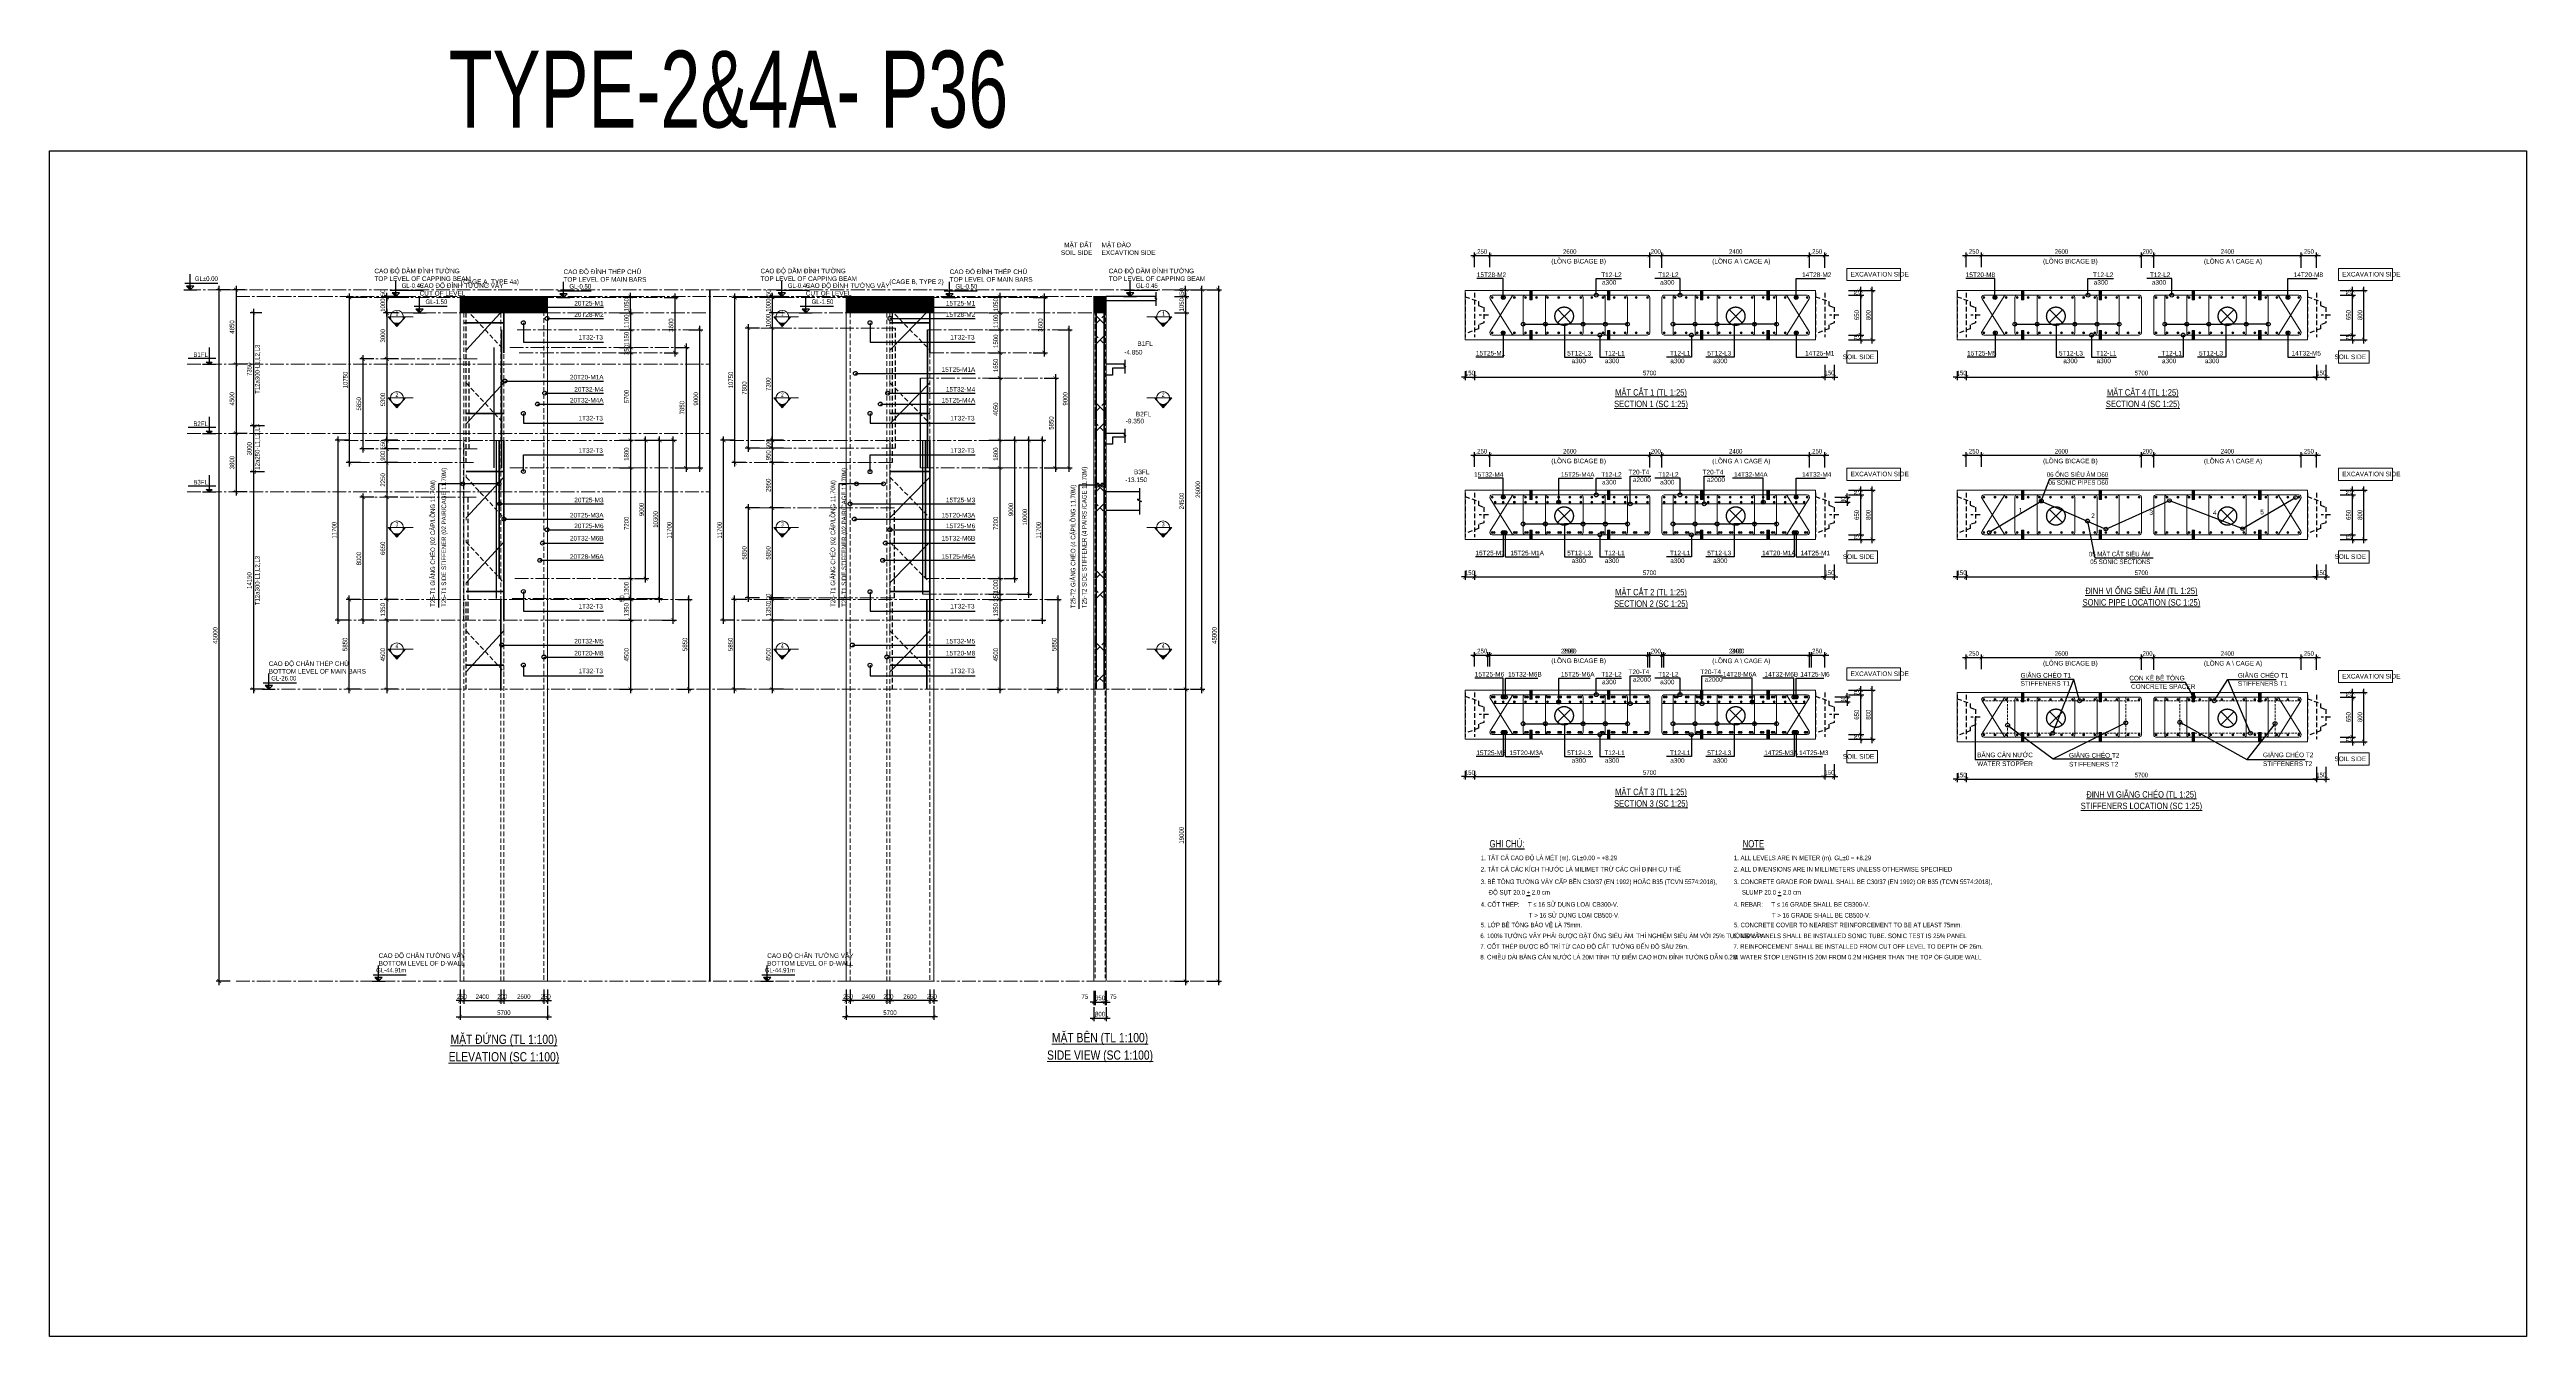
# Model space of a CAD drawing. Header units: millimetres. Extents: x 2746337 to 7547699, y -363432 to 15720.
# Drawn here: x 3756791 to 3917982, y -68024 to 15720 of the extents above; entities that cross this region are included whole.
import ezdxf
from ezdxf.enums import TextEntityAlignment as Align

# ---------------------------------------------------------------- set-up
doc = ezdxf.new("R2010")
doc.units = ezdxf.units.MM
doc.header["$LTSCALE"] = 1200
doc.header["$PDMODE"] = 3
for name, pattern in [('CENTER', [2, 1.25, -0.25, 0.25, -0.25]), ('CENTER2', [1.125, 0.75, -0.125, 0.125, -0.125]), ('CONTINOUS', [0]), ('HIDDEN', [0.375, 0.25, -0.125])]:
    doc.linetypes.add(name, pattern=pattern)
for name, color, linetype, lineweight in [('030_Label', 4, 'Continuous', 5), ('1', 9, 'Continuous', 13), ('5', 5, 'Continuous', 13), ('BOUND', 3, 'Continuous', 20), ('C1CO', 4, 'Continuous', 35), ('CODE', 3, 'Continuous', 15), ('CWS', 8, 'HIDDEN', 9), ('ENOTE', 2, 'Continuous', 15), ('GRID', 74, 'CENTER', 15), ('Grid line', 160, 'CENTER2', 5), ('HIDE', 8, 'HIDDEN', 13), ('K-THUOC', 1, 'Continuous', 18), ('LEADER', 8, 'Continuous', 9), ('MCT', 6, 'Continuous', 20), ('PIPE60', 1, 'Continuous', 25), ('S-Beam - Cont', 60, 'Continuous', 25), ('T1CO', 4, 'Continuous', 20), ('T1HI', 4, 'HIDDEN', 13), ('T2CO', 4, 'Continuous', 30), ('T2HI', 4, 'HIDDEN', 13), ('TCCO', 4, 'Continuous', 35), ('TCHI', 4, 'HIDDEN', 30), ('TEXTEN', 3, 'Continuous', 13), ('TEXTMA', 2, 'Continuous', 13), ('TEXTVN', 2, 'Continuous', 20), ('TIE', 4, 'Continuous', 13)]:
    doc.layers.add(name, color=color, linetype=linetype, lineweight=lineweight)
for name, color, linetype in [('CDC.02.DIM', 1, 'Continuous'), ('CDC.04.HIDDEN', 8, 'HIDDEN'), ('CDC.06.TEXT', 2, 'Continuous'), ('CDC.10.HATCH', 251, 'Continuous'), ('CDC.11.NOTE', 8, 'Continuous'), ('MCSA', 5, 'HIDDEN'), ('MIE', 5, 'HIDDEN'), ('Q-Dim-line', 75, 'Continuous')]:
    doc.layers.add(name, color=color, linetype=linetype)
doc.styles.add('DB_Arial', font='arial.ttf', dxfattribs={"width": 0.8})
doc.styles.add('SMTEXT', font='arial.ttf', dxfattribs={"width": 0.75})
doc.styles.add('TEXTVN', font='VHELVCN.TTF', dxfattribs={"width": 0.8})
doc.styles.add('VNROMANS', font='VHAVAN.TTF', dxfattribs={"width": 0.8})
doc.dimstyles.new('BSV1-100', dxfattribs={"dimtxt": 300, "dimasz": 250, "dimexe": 200, "dimexo": 0, "dimgap": 108, "dimtad": 1, "dimdec": 0, "dimdsep": 46, "dimtxsty": 'SMTEXT', "dimblk": 'ARCHTICK', "dimcen": 100, "dimdle": 250, "dimclrd": 256, "dimclre": 256, "dimclrt": 1, "dimadec": 0, "dimazin": 0, "dimtfac": 1, "dimtdec": 0, "dimtix": 1, "dimtmove": 2, "dimatfit": 3, "dimfxl": 720, "dimfxlon": 1, "dimtolj": 1, "dimtzin": 0, "dimarcsym": 0})
doc.dimstyles.new('BSV25', dxfattribs={"dimtxt": 300, "dimasz": 250, "dimexe": 200, "dimexo": 0, "dimgap": 108, "dimtad": 1, "dimdec": 0, "dimlfac": 0.25, "dimdsep": 46, "dimtxsty": 'SMTEXT', "dimblk": 'ARCHTICK', "dimcen": 100, "dimdle": 250, "dimclrd": 256, "dimclre": 256, "dimclrt": 2, "dimadec": 0, "dimazin": 0, "dimtfac": 1, "dimtdec": 0, "dimtix": 1, "dimtmove": 2, "dimatfit": 3, "dimfxl": 800, "dimfxlon": 1, "dimtolj": 1, "dimtzin": 0, "dimarcsym": 0})

# ---------------------------------------------------------------- blocks, each defined once
blk = doc.blocks.new('_ArchTick')
at = {"color": 0, "linetype": 'ByBlock', "const_width": 0.15}
blk.add_lwpolyline([(-0.5, -0.5), (0.5, 0.5)], dxfattribs=at)
blk = doc.blocks.new('*D2652')
at = {"layer": 'Defpoints', "color": 0, "transparency": 16777216}
for p in [(3824755, -45810), (3825555, -45810), (3825555, -47310)]:
    blk.add_point(p, dxfattribs=at)
at = {"layer": 'K-THUOC', "lineweight": -2, "transparency": 16777216}
for p, q in [((3824755, -46590), (3824755, -47510)), ((3825555, -46590), (3825555, -47510)), ((3824505, -47310), (3825805, -47310))]:
    blk.add_line(p, q, dxfattribs=at)
at = {"layer": 'K-THUOC', "lineweight": -2, "transparency": 16777216, "xscale": 250, "yscale": 250, "zscale": 250, "rotation": 180}
blk.add_blockref('_ArchTick', (3824755, -47310), dxfattribs=at)
at = {"layer": 'K-THUOC', "lineweight": -2, "transparency": 16777216, "xscale": 250, "yscale": 250, "zscale": 250}
blk.add_blockref('_ArchTick', (3825555, -47310), dxfattribs=at)
at = {"layer": 'K-THUOC', "color": 1, "transparency": 16777216, "insert": (3825155, -47049), "char_height": 300, "attachment_point": 5, "style": 'SMTEXT'}
blk.add_mtext('\\A1;800', dxfattribs=at)
blk = doc.blocks.new('*D2653')
at = {"layer": 'Defpoints', "color": 0, "transparency": 16777216}
for p in [(3824755, -45510), (3824830, -45510), (3824830, -46260)]:
    blk.add_point(p, dxfattribs=at)
at = {"layer": 'K-THUOC', "lineweight": -2, "transparency": 16777216}
for p, q in [((3824755, -46260), (3824505, -46260)), ((3824755, -45540), (3824755, -46460)), ((3824755, -46260), (3824830, -46260)), ((3824830, -45540), (3824830, -46460)), ((3824830, -46260), (3825080, -46260))]:
    blk.add_line(p, q, dxfattribs=at)
at = {"layer": 'K-THUOC', "lineweight": -2, "transparency": 16777216, "xscale": 250, "yscale": 250, "zscale": 250}
blk.add_blockref('_ArchTick', (3824755, -46260), dxfattribs=at)
at = {"layer": 'K-THUOC', "lineweight": -2, "transparency": 16777216, "xscale": 250, "yscale": 250, "zscale": 250, "rotation": 180}
blk.add_blockref('_ArchTick', (3824830, -46260), dxfattribs=at)
at = {"layer": 'K-THUOC', "color": 1, "transparency": 16777216, "insert": (3824164, -45910), "char_height": 300, "attachment_point": 5, "style": 'SMTEXT'}
blk.add_mtext('\\A1;75', dxfattribs=at)
blk = doc.blocks.new('*D2654')
at = {"layer": 'Defpoints', "color": 0, "transparency": 16777216}
for p in [(3824830, -45510), (3825480, -45510), (3825480, -46260)]:
    blk.add_point(p, dxfattribs=at)
at = {"layer": 'K-THUOC', "lineweight": -2, "transparency": 16777216}
for p, q in [((3824830, -46260), (3824580, -46260)), ((3824830, -45540), (3824830, -46460)), ((3824830, -46260), (3825480, -46260)), ((3825480, -45540), (3825480, -46460)), ((3825480, -46260), (3825730, -46260))]:
    blk.add_line(p, q, dxfattribs=at)
at = {"layer": 'K-THUOC', "lineweight": -2, "transparency": 16777216, "xscale": 250, "yscale": 250, "zscale": 250}
blk.add_blockref('_ArchTick', (3824830, -46260), dxfattribs=at)
at = {"layer": 'K-THUOC', "lineweight": -2, "transparency": 16777216, "xscale": 250, "yscale": 250, "zscale": 250, "rotation": 180}
blk.add_blockref('_ArchTick', (3825480, -46260), dxfattribs=at)
at = {"layer": 'K-THUOC', "color": 1, "transparency": 16777216, "insert": (3825155, -45999), "char_height": 300, "attachment_point": 5, "style": 'SMTEXT'}
blk.add_mtext('\\A1;650', dxfattribs=at)
blk = doc.blocks.new('*D2655')
at = {"layer": 'Defpoints', "color": 0, "transparency": 16777216}
for p in [(3825480, -45510), (3825555, -45510), (3825555, -46260)]:
    blk.add_point(p, dxfattribs=at)
at = {"layer": 'K-THUOC', "lineweight": -2, "transparency": 16777216}
for p, q in [((3825480, -46260), (3825230, -46260)), ((3825480, -45540), (3825480, -46460)), ((3825480, -46260), (3825555, -46260)), ((3825555, -45540), (3825555, -46460)), ((3825555, -46260), (3825805, -46260))]:
    blk.add_line(p, q, dxfattribs=at)
at = {"layer": 'K-THUOC', "lineweight": -2, "transparency": 16777216, "xscale": 250, "yscale": 250, "zscale": 250}
blk.add_blockref('_ArchTick', (3825480, -46260), dxfattribs=at)
at = {"layer": 'K-THUOC', "lineweight": -2, "transparency": 16777216, "xscale": 250, "yscale": 250, "zscale": 250, "rotation": 180}
blk.add_blockref('_ArchTick', (3825555, -46260), dxfattribs=at)
at = {"layer": 'K-THUOC', "color": 1, "transparency": 16777216, "insert": (3826010, -45910), "char_height": 300, "attachment_point": 5, "style": 'SMTEXT'}
blk.add_mtext('\\A1;75', dxfattribs=at)
blk = doc.blocks.new('*D2656')
at = {"layer": 'Defpoints', "color": 0, "transparency": 16777216}
for p in [(3767833, 90), (3769355, 90), (3769634, -44910)]:
    blk.add_point(p, dxfattribs=at)
at = {"layer": 'K-THUOC', "lineweight": -2, "transparency": 16777216}
for p, q in [((3768553, 90), (3767633, 90)), ((3767833, -45160), (3767833, 340)), ((3768553, -44910), (3767633, -44910))]:
    blk.add_line(p, q, dxfattribs=at)
at = {"layer": 'K-THUOC', "lineweight": -2, "transparency": 16777216, "xscale": 250, "yscale": 250, "zscale": 250}
for p, rotation in [((3767833, 90), 90), ((3767833, -44910), 270)]:
    blk.add_blockref('_ArchTick', p, dxfattribs=dict(at, rotation=rotation))
at = {"layer": 'K-THUOC', "color": 1, "transparency": 16777216, "insert": (3767572, -22410), "char_height": 300, "attachment_point": 5, "rotation": 90, "style": 'SMTEXT'}
blk.add_mtext('\\A1;45000', dxfattribs=at)
blk = doc.blocks.new('*D2657')
at = {"layer": 'Defpoints', "color": 0, "transparency": 16777216}
for p in [(3771553, -8760), (3770053, -11760), (3771590, -11760)]:
    blk.add_point(p, dxfattribs=at)
at = {"layer": 'K-THUOC', "lineweight": -2, "transparency": 16777216}
for p, q in [((3770773, -8760), (3769853, -8760)), ((3770053, -8510), (3770053, -12010)), ((3770773, -11760), (3769853, -11760))]:
    blk.add_line(p, q, dxfattribs=at)
at = {"layer": 'K-THUOC', "lineweight": -2, "transparency": 16777216, "xscale": 250, "yscale": 250, "zscale": 250}
for p, rotation in [((3770053, -8760), 90), ((3770053, -11760), 270)]:
    blk.add_blockref('_ArchTick', p, dxfattribs=dict(at, rotation=rotation))
at = {"layer": 'K-THUOC', "color": 1, "transparency": 16777216, "char_height": 300, "attachment_point": 5, "rotation": 90, "style": 'SMTEXT'}
for s, insert in [('\\A1;T12a250-L1,L2,L3', (3770342, -10260)), ('\\A1;3000', (3769792, -10260))]:
    blk.add_mtext(s, dxfattribs=dict(at, insert=insert))
blk = doc.blocks.new('*D2658')
at = {"layer": 'Defpoints', "color": 0, "transparency": 16777216}
for p in [(3771590, -11760), (3770053, -25910), (3774015, -25910)]:
    blk.add_point(p, dxfattribs=at)
at = {"layer": 'K-THUOC', "lineweight": -2, "transparency": 16777216}
for p, q in [((3770773, -11760), (3769853, -11760)), ((3770053, -11510), (3770053, -26160)), ((3770773, -25910), (3769853, -25910))]:
    blk.add_line(p, q, dxfattribs=at)
at = {"layer": 'K-THUOC', "lineweight": -2, "transparency": 16777216, "xscale": 250, "yscale": 250, "zscale": 250}
for p, rotation in [((3770053, -11760), 90), ((3770053, -25910), 270)]:
    blk.add_blockref('_ArchTick', p, dxfattribs=dict(at, rotation=rotation))
at = {"layer": 'K-THUOC', "color": 1, "transparency": 16777216, "char_height": 300, "attachment_point": 5, "rotation": 90, "style": 'SMTEXT'}
for s, insert in [('\\A1;T12a300-L1,L2,L3', (3770342, -18835)), ('\\A1;14150', (3769792, -18835))]:
    blk.add_mtext(s, dxfattribs=dict(at, insert=insert))
blk = doc.blocks.new('*D2659')
at = {"layer": 'Defpoints', "color": 0, "transparency": 16777216}
for p in [(3770603, -1410), (3770053, -8760), (3771553, -8760)]:
    blk.add_point(p, dxfattribs=at)
at = {"layer": 'K-THUOC', "lineweight": -2, "transparency": 16777216}
for p, q in [((3770603, -1410), (3769853, -1410)), ((3770053, -1160), (3770053, -9010)), ((3770773, -8760), (3769853, -8760))]:
    blk.add_line(p, q, dxfattribs=at)
at = {"layer": 'K-THUOC', "lineweight": -2, "transparency": 16777216, "xscale": 250, "yscale": 250, "zscale": 250}
for p, rotation in [((3770053, -1410), 90), ((3770053, -8760), 270)]:
    blk.add_blockref('_ArchTick', p, dxfattribs=dict(at, rotation=rotation))
at = {"layer": 'K-THUOC', "color": 1, "transparency": 16777216, "char_height": 300, "attachment_point": 5, "rotation": 90, "style": 'SMTEXT'}
for s, insert in [('\\A1;7350', (3769792, -5085)), ('\\A1;T12a300-L1,L2,L3', (3770342, -5085))]:
    blk.add_mtext(s, dxfattribs=dict(at, insert=insert))
blk = doc.blocks.new('tag_cd')
at = {"layer": 'CDC.10.HATCH'}
blk.add_hatch(color=256, dxfattribs=at).paths.add_polyline_path([(180, 240), (420, 0), (420, 240)])
at = {"layer": 'CDC.02.DIM'}
for points in [[(0, 0), (840, 0)], [(60, 420), (2220, 420)], [(420, 240), (420, 0), (660, 240), (180, 240), (420, 0), (420, 1020)]]:
    blk.add_lwpolyline(points, dxfattribs=at)
at = {"layer": 'CDC.06.TEXT', "ltscale": 0.5, "style": 'SMTEXT', "width": 0.75}
blk.add_attdef('CD', text='', height=300, dxfattribs=at).set_placement((2220, 570), align=Align.RIGHT)
blk = doc.blocks.new('*D2660')
at = {"layer": 'Defpoints', "color": 0, "transparency": 16777216}
for p in [(3769489, 90), (3768926, -4760), (3804039, -4760)]:
    blk.add_point(p, dxfattribs=at)
at = {"layer": 'K-THUOC', "lineweight": -2, "transparency": 16777216}
for p, q in [((3769489, 90), (3768726, 90)), ((3768926, 340), (3768926, -5010)), ((3769646, -4760), (3768726, -4760))]:
    blk.add_line(p, q, dxfattribs=at)
at = {"layer": 'K-THUOC', "lineweight": -2, "transparency": 16777216, "xscale": 250, "yscale": 250, "zscale": 250}
for p, rotation in [((3768926, 90), 90), ((3768926, -4760), 270)]:
    blk.add_blockref('_ArchTick', p, dxfattribs=dict(at, rotation=rotation))
at = {"layer": 'K-THUOC', "color": 1, "transparency": 16777216, "insert": (3768665, -2335), "char_height": 300, "attachment_point": 5, "rotation": 90, "style": 'SMTEXT'}
blk.add_mtext('\\A1;4850', dxfattribs=at)
blk = doc.blocks.new('*D2661')
at = {"layer": 'Defpoints', "color": 0, "transparency": 16777216}
for p in [(3804039, -4760), (3768926, -9260), (3804039, -9260)]:
    blk.add_point(p, dxfattribs=at)
at = {"layer": 'K-THUOC', "lineweight": -2, "transparency": 16777216}
for p, q in [((3769646, -4760), (3768726, -4760)), ((3768926, -4510), (3768926, -9510)), ((3769646, -9260), (3768726, -9260))]:
    blk.add_line(p, q, dxfattribs=at)
at = {"layer": 'K-THUOC', "lineweight": -2, "transparency": 16777216, "xscale": 250, "yscale": 250, "zscale": 250}
for p, rotation in [((3768926, -4760), 90), ((3768926, -9260), 270)]:
    blk.add_blockref('_ArchTick', p, dxfattribs=dict(at, rotation=rotation))
at = {"layer": 'K-THUOC', "color": 1, "transparency": 16777216, "insert": (3768665, -7010), "char_height": 300, "attachment_point": 5, "rotation": 90, "style": 'SMTEXT'}
blk.add_mtext('\\A1;4500', dxfattribs=at)
blk = doc.blocks.new('*D2662')
at = {"layer": 'Defpoints', "color": 0, "transparency": 16777216}
for p in [(3804039, -9260), (3768926, -13060), (3804039, -13060)]:
    blk.add_point(p, dxfattribs=at)
at = {"layer": 'K-THUOC', "lineweight": -2, "transparency": 16777216}
for p, q in [((3769646, -9260), (3768726, -9260)), ((3768926, -9010), (3768926, -13310)), ((3769646, -13060), (3768726, -13060))]:
    blk.add_line(p, q, dxfattribs=at)
at = {"layer": 'K-THUOC', "lineweight": -2, "transparency": 16777216, "xscale": 250, "yscale": 250, "zscale": 250}
for p, rotation in [((3768926, -9260), 90), ((3768926, -13060), 270)]:
    blk.add_blockref('_ArchTick', p, dxfattribs=dict(at, rotation=rotation))
at = {"layer": 'K-THUOC', "color": 1, "transparency": 16777216, "insert": (3768665, -11160), "char_height": 300, "attachment_point": 5, "rotation": 90, "style": 'SMTEXT'}
blk.add_mtext('\\A1;3800', dxfattribs=at)
blk = doc.blocks.new('A$Cf5debca8')
at = {"layer": 'CDC.02.DIM'}
blk.add_hatch(color=256, dxfattribs=at).paths.add_polyline_path([(-242, 146), (-438, 146), (-438, 0)])
for p, q in [((-1809, 398), (0, 398)), ((-875, 0), (0, 0)), ((-438, 0), (-633, 146)), ((-633, 146), (-242, 146)), ((-438, 1084), (-438, 0)), ((-438, 0), (-242, 146))]:
    blk.add_line(p, q, dxfattribs=at)
at = {"layer": 'CDC.06.TEXT', "style": 'SMTEXT', "width": 0.75}
blk.add_attdef('CD', (-1469, 478), '', height=300, dxfattribs=at)
blk = doc.blocks.new('SIGSEC')
at = {"layer": '1', "lineweight": 9}
h = blk.add_hatch(color=256, dxfattribs=at)
h.dxf.hatch_style = 1
h.paths.add_polyline_path([(-420, 0), (-560, 0), (-315, -278, -0.1826758)])
h = blk.add_hatch(color=256, dxfattribs=at)
h.dxf.hatch_style = 1
h.paths.add_polyline_path([(560, 0), (420, 0, -0.1826758), (315, -278)])
h = blk.add_hatch(color=256, dxfattribs=at)
h.dxf.hatch_style = 1
h.paths.add_polyline_path([(315, -278, -0.4514162), (-315, -278), (0, -635)])
at = {"layer": '1', "lineweight": 9, "elevation": 0}
blk.add_lwpolyline([(1050, 0), (-560, 0), (0, -635), (560, 0)], dxfattribs=at)
at = {"layer": '1', "lineweight": 9}
blk.add_circle((0, 0), 420, dxfattribs=at)
at = {"layer": 'BOUND', "lineweight": 9, "style": 'TEXTVN', "width": 0.8}
blk.add_attdef('SEC', text='', height=280, dxfattribs=at).set_placement((0, 210, 0), align=Align.MIDDLE_CENTER)
blk = doc.blocks.new('*D2663')
at = {"layer": 'Defpoints', "color": 0, "transparency": 16777216}
for p in [(3825555, 90), (3830723, 90), (3825555, -360)]:
    blk.add_point(p, dxfattribs=at)
at = {"layer": 'K-THUOC', "lineweight": -2, "transparency": 16777216}
for p, q in [((3830003, 90), (3830923, 90)), ((3830723, 90), (3830723, 340)), ((3830723, -360), (3830723, 90)), ((3830003, -360), (3830923, -360)), ((3830723, -360), (3830723, -610))]:
    blk.add_line(p, q, dxfattribs=at)
at = {"layer": 'K-THUOC', "lineweight": -2, "transparency": 16777216, "xscale": 250, "yscale": 250, "zscale": 250}
for p, rotation in [((3830723, 90), 270), ((3830723, -360), 90)]:
    blk.add_blockref('_ArchTick', p, dxfattribs=dict(at, rotation=rotation))
at = {"layer": 'K-THUOC', "color": 1, "transparency": 16777216, "insert": (3830462, -135), "char_height": 300, "attachment_point": 5, "rotation": 90, "style": 'SMTEXT'}
blk.add_mtext('\\A1;450', dxfattribs=at)
blk = doc.blocks.new('*D2664')
at = {"layer": 'Defpoints', "color": 0, "transparency": 16777216}
for p in [(3825555, -360), (3825555, -1410), (3830723, -1410)]:
    blk.add_point(p, dxfattribs=at)
at = {"layer": 'K-THUOC', "lineweight": -2, "transparency": 16777216}
for p, q in [((3830003, -360), (3830923, -360)), ((3830003, -1410), (3830923, -1410)), ((3830723, -110), (3830723, -1660))]:
    blk.add_line(p, q, dxfattribs=at)
at = {"layer": 'K-THUOC', "lineweight": -2, "transparency": 16777216, "xscale": 250, "yscale": 250, "zscale": 250}
for p, rotation in [((3830723, -360), 90), ((3830723, -1410), 270)]:
    blk.add_blockref('_ArchTick', p, dxfattribs=dict(at, rotation=rotation))
at = {"layer": 'K-THUOC', "color": 1, "transparency": 16777216, "insert": (3830462, -885), "char_height": 300, "attachment_point": 5, "rotation": 90, "style": 'SMTEXT'}
blk.add_mtext('\\A1;1050', dxfattribs=at)
blk = doc.blocks.new('*D2665')
at = {"layer": 'Defpoints', "color": 0, "transparency": 16777216}
for p in [(3825555, -1410), (3819858, -25910), (3830723, -25910)]:
    blk.add_point(p, dxfattribs=at)
at = {"layer": 'K-THUOC', "lineweight": -2, "transparency": 16777216}
for p, q in [((3830003, -1410), (3830923, -1410)), ((3830723, -1160), (3830723, -26160)), ((3830003, -25910), (3830923, -25910))]:
    blk.add_line(p, q, dxfattribs=at)
at = {"layer": 'K-THUOC', "lineweight": -2, "transparency": 16777216, "xscale": 250, "yscale": 250, "zscale": 250}
for p, rotation in [((3830723, -1410), 90), ((3830723, -25910), 270)]:
    blk.add_blockref('_ArchTick', p, dxfattribs=dict(at, rotation=rotation))
at = {"layer": 'K-THUOC', "color": 1, "transparency": 16777216, "insert": (3830462, -13660), "char_height": 300, "attachment_point": 5, "rotation": 90, "style": 'SMTEXT'}
blk.add_mtext('\\A1;24500', dxfattribs=at)
blk = doc.blocks.new('*D2666')
at = {"layer": 'Defpoints', "color": 0, "transparency": 16777216}
for p in [(3819858, -25910), (3821580, -44910), (3830723, -44910)]:
    blk.add_point(p, dxfattribs=at)
at = {"layer": 'K-THUOC', "lineweight": -2, "transparency": 16777216}
for p, q in [((3830723, -25660), (3830723, -45160)), ((3830003, -25910), (3830923, -25910)), ((3830003, -44910), (3830923, -44910))]:
    blk.add_line(p, q, dxfattribs=at)
at = {"layer": 'K-THUOC', "lineweight": -2, "transparency": 16777216, "xscale": 250, "yscale": 250, "zscale": 250}
for p, rotation in [((3830723, -25910), 90), ((3830723, -44910), 270)]:
    blk.add_blockref('_ArchTick', p, dxfattribs=dict(at, rotation=rotation))
at = {"layer": 'K-THUOC', "color": 1, "transparency": 16777216, "insert": (3830462, -35410), "char_height": 300, "attachment_point": 5, "rotation": 90, "style": 'SMTEXT'}
blk.add_mtext('\\A1;19000', dxfattribs=at)
blk = doc.blocks.new('*D2667')
at = {"layer": 'Defpoints', "color": 0, "transparency": 16777216}
for p in [(3824755, 90), (3831784, 90), (3819858, -25910)]:
    blk.add_point(p, dxfattribs=at)
at = {"layer": 'K-THUOC', "lineweight": -2, "transparency": 16777216}
for p, q in [((3831064, 90), (3831984, 90)), ((3831784, -26160), (3831784, 340)), ((3831064, -25910), (3831984, -25910))]:
    blk.add_line(p, q, dxfattribs=at)
at = {"layer": 'K-THUOC', "lineweight": -2, "transparency": 16777216, "xscale": 250, "yscale": 250, "zscale": 250}
for p, rotation in [((3831784, 90), 90), ((3831784, -25910), 270)]:
    blk.add_blockref('_ArchTick', p, dxfattribs=dict(at, rotation=rotation))
at = {"layer": 'K-THUOC', "color": 1, "transparency": 16777216, "insert": (3831522, -12910), "char_height": 300, "attachment_point": 5, "rotation": 90, "style": 'SMTEXT'}
blk.add_mtext('\\A1;26000', dxfattribs=at)
blk = doc.blocks.new('*D2668')
at = {"layer": 'Defpoints', "color": 0, "transparency": 16777216}
for p in [(3824755, 90), (3824755, -44910), (3832856, -44910)]:
    blk.add_point(p, dxfattribs=at)
at = {"layer": 'K-THUOC', "lineweight": -2, "transparency": 16777216}
for p, q in [((3832136, 90), (3833056, 90)), ((3832856, 340), (3832856, -45160)), ((3832136, -44910), (3833056, -44910))]:
    blk.add_line(p, q, dxfattribs=at)
at = {"layer": 'K-THUOC', "lineweight": -2, "transparency": 16777216, "xscale": 250, "yscale": 250, "zscale": 250}
for p, rotation in [((3832856, 90), 90), ((3832856, -44910), 270)]:
    blk.add_blockref('_ArchTick', p, dxfattribs=dict(at, rotation=rotation))
at = {"layer": 'K-THUOC', "color": 1, "transparency": 16777216, "insert": (3832594, -22410), "char_height": 300, "attachment_point": 5, "rotation": 90, "style": 'SMTEXT'}
blk.add_mtext('\\A1;45000', dxfattribs=at)
blk = doc.blocks.new('*D2669')
at = {"layer": 'Defpoints', "color": 0, "transparency": 16777216}
for p in [(3808634, -44910), (3814334, -44910), (3808634, -47220)]:
    blk.add_point(p, dxfattribs=at)
at = {"layer": 'K-THUOC', "lineweight": -2, "transparency": 16777216}
for p, q in [((3808634, -46500), (3808634, -47420)), ((3814334, -46500), (3814334, -47420)), ((3814584, -47220), (3808384, -47220))]:
    blk.add_line(p, q, dxfattribs=at)
at = {"layer": 'K-THUOC', "lineweight": -2, "transparency": 16777216, "xscale": 250, "yscale": 250, "zscale": 250, "rotation": 180}
blk.add_blockref('_ArchTick', (3808634, -47220), dxfattribs=at)
at = {"layer": 'K-THUOC', "lineweight": -2, "transparency": 16777216, "xscale": 250, "yscale": 250, "zscale": 250}
blk.add_blockref('_ArchTick', (3814334, -47220), dxfattribs=at)
at = {"layer": 'K-THUOC', "color": 1, "transparency": 16777216, "insert": (3811484, -46959), "char_height": 300, "attachment_point": 5, "style": 'SMTEXT'}
blk.add_mtext('\\A1;5700', dxfattribs=at)
blk = doc.blocks.new('*D2670')
at = {"layer": 'Defpoints', "color": 0, "transparency": 16777216}
for p in [(3814084, -45420), (3814084, -46170), (3814334, -45420)]:
    blk.add_point(p, dxfattribs=at)
at = {"layer": 'K-THUOC', "lineweight": -2, "transparency": 16777216}
for p, q in [((3814084, -46170), (3813834, -46170)), ((3814084, -45450), (3814084, -46370)), ((3814334, -46170), (3814084, -46170)), ((3814334, -45450), (3814334, -46370)), ((3814334, -46170), (3814584, -46170))]:
    blk.add_line(p, q, dxfattribs=at)
at = {"layer": 'K-THUOC', "lineweight": -2, "transparency": 16777216, "xscale": 250, "yscale": 250, "zscale": 250}
blk.add_blockref('_ArchTick', (3814084, -46170), dxfattribs=at)
at = {"layer": 'K-THUOC', "lineweight": -2, "transparency": 16777216, "xscale": 250, "yscale": 250, "zscale": 250, "rotation": 180}
blk.add_blockref('_ArchTick', (3814334, -46170), dxfattribs=at)
at = {"layer": 'K-THUOC', "color": 1, "transparency": 16777216, "insert": (3814209, -45909), "char_height": 300, "attachment_point": 5, "style": 'SMTEXT'}
blk.add_mtext('\\A1;250', dxfattribs=at)
blk = doc.blocks.new('*D2671')
at = {"layer": 'Defpoints', "color": 0, "transparency": 16777216}
for p in [(3811484, -44910), (3811484, -46170), (3814084, -45420)]:
    blk.add_point(p, dxfattribs=at)
at = {"layer": 'K-THUOC', "lineweight": -2, "transparency": 16777216}
for p, q in [((3814334, -46170), (3811234, -46170)), ((3811484, -45450), (3811484, -46370)), ((3814084, -45450), (3814084, -46370))]:
    blk.add_line(p, q, dxfattribs=at)
at = {"layer": 'K-THUOC', "lineweight": -2, "transparency": 16777216, "xscale": 250, "yscale": 250, "zscale": 250, "rotation": 180}
blk.add_blockref('_ArchTick', (3811484, -46170), dxfattribs=at)
at = {"layer": 'K-THUOC', "lineweight": -2, "transparency": 16777216, "xscale": 250, "yscale": 250, "zscale": 250}
blk.add_blockref('_ArchTick', (3814084, -46170), dxfattribs=at)
at = {"layer": 'K-THUOC', "color": 1, "transparency": 16777216, "insert": (3812784, -45909), "char_height": 300, "attachment_point": 5, "style": 'SMTEXT'}
blk.add_mtext('\\A1;2600', dxfattribs=at)
blk = doc.blocks.new('*D2672')
at = {"layer": 'Defpoints', "color": 0, "transparency": 16777216}
for p in [(3811284, -44910), (3811484, -44910), (3811284, -46170)]:
    blk.add_point(p, dxfattribs=at)
at = {"layer": 'K-THUOC', "lineweight": -2, "transparency": 16777216}
for p, q in [((3811284, -46170), (3811034, -46170)), ((3811284, -45450), (3811284, -46370)), ((3811484, -46170), (3811284, -46170)), ((3811484, -45450), (3811484, -46370)), ((3811484, -46170), (3811734, -46170))]:
    blk.add_line(p, q, dxfattribs=at)
at = {"layer": 'K-THUOC', "lineweight": -2, "transparency": 16777216, "xscale": 250, "yscale": 250, "zscale": 250}
blk.add_blockref('_ArchTick', (3811284, -46170), dxfattribs=at)
at = {"layer": 'K-THUOC', "lineweight": -2, "transparency": 16777216, "xscale": 250, "yscale": 250, "zscale": 250, "rotation": 180}
blk.add_blockref('_ArchTick', (3811484, -46170), dxfattribs=at)
at = {"layer": 'K-THUOC', "color": 1, "transparency": 16777216, "insert": (3811384, -45909), "char_height": 300, "attachment_point": 5, "style": 'SMTEXT'}
blk.add_mtext('\\A1;200', dxfattribs=at)
blk = doc.blocks.new('*D2673')
at = {"layer": 'Defpoints', "color": 0, "transparency": 16777216}
for p in [(3811284, -44910), (3808884, -45420), (3808884, -46170)]:
    blk.add_point(p, dxfattribs=at)
at = {"layer": 'K-THUOC', "lineweight": -2, "transparency": 16777216}
for p, q in [((3811534, -46170), (3808634, -46170)), ((3808884, -45450), (3808884, -46370)), ((3811284, -45450), (3811284, -46370))]:
    blk.add_line(p, q, dxfattribs=at)
at = {"layer": 'K-THUOC', "lineweight": -2, "transparency": 16777216, "xscale": 250, "yscale": 250, "zscale": 250, "rotation": 180}
blk.add_blockref('_ArchTick', (3808884, -46170), dxfattribs=at)
at = {"layer": 'K-THUOC', "lineweight": -2, "transparency": 16777216, "xscale": 250, "yscale": 250, "zscale": 250}
blk.add_blockref('_ArchTick', (3811284, -46170), dxfattribs=at)
at = {"layer": 'K-THUOC', "color": 1, "transparency": 16777216, "insert": (3810084, -45909), "char_height": 300, "attachment_point": 5, "style": 'SMTEXT'}
blk.add_mtext('\\A1;2400', dxfattribs=at)
blk = doc.blocks.new('*D2674')
at = {"layer": 'Defpoints', "color": 0, "transparency": 16777216}
for p in [(3808634, -45420), (3808634, -46170), (3808884, -45420)]:
    blk.add_point(p, dxfattribs=at)
at = {"layer": 'K-THUOC', "lineweight": -2, "transparency": 16777216}
for p, q in [((3808634, -46170), (3808384, -46170)), ((3808634, -45450), (3808634, -46370)), ((3808884, -46170), (3808634, -46170)), ((3808884, -45450), (3808884, -46370)), ((3808884, -46170), (3809134, -46170))]:
    blk.add_line(p, q, dxfattribs=at)
at = {"layer": 'K-THUOC', "lineweight": -2, "transparency": 16777216, "xscale": 250, "yscale": 250, "zscale": 250}
blk.add_blockref('_ArchTick', (3808634, -46170), dxfattribs=at)
at = {"layer": 'K-THUOC', "lineweight": -2, "transparency": 16777216, "xscale": 250, "yscale": 250, "zscale": 250, "rotation": 180}
blk.add_blockref('_ArchTick', (3808884, -46170), dxfattribs=at)
at = {"layer": 'K-THUOC', "color": 1, "transparency": 16777216, "insert": (3808759, -45909), "char_height": 300, "attachment_point": 5, "style": 'SMTEXT'}
blk.add_mtext('\\A1;250', dxfattribs=at)
blk = doc.blocks.new('*D2675')
at = {"layer": 'Defpoints', "color": 0, "transparency": 16777216}
for p in [(3814334, -360), (3814334, -1410), (3818629, -1410)]:
    blk.add_point(p, dxfattribs=at)
at = {"layer": 'K-THUOC', "lineweight": -2, "transparency": 16777216}
for p, q in [((3817909, -360), (3818829, -360)), ((3817909, -1410), (3818829, -1410)), ((3818629, -110), (3818629, -1660))]:
    blk.add_line(p, q, dxfattribs=at)
at = {"layer": 'K-THUOC', "lineweight": -2, "transparency": 16777216, "xscale": 250, "yscale": 250, "zscale": 250}
for p, rotation in [((3818629, -360), 90), ((3818629, -1410), 270)]:
    blk.add_blockref('_ArchTick', p, dxfattribs=dict(at, rotation=rotation))
at = {"layer": 'K-THUOC', "color": 1, "transparency": 16777216, "insert": (3818368, -885), "char_height": 300, "attachment_point": 5, "rotation": 90, "style": 'SMTEXT'}
blk.add_mtext('\\A1;1050', dxfattribs=at)
blk = doc.blocks.new('*D2676')
at = {"layer": 'Defpoints', "color": 0, "transparency": 16777216}
for p in [(3811854, -2510), (3811854, -4010), (3818629, -4010)]:
    blk.add_point(p, dxfattribs=at)
at = {"layer": 'K-THUOC', "lineweight": -2, "transparency": 16777216}
for p, q in [((3817909, -2510), (3818829, -2510)), ((3818629, -2260), (3818629, -4260)), ((3817909, -4010), (3818829, -4010))]:
    blk.add_line(p, q, dxfattribs=at)
at = {"layer": 'K-THUOC', "lineweight": -2, "transparency": 16777216, "xscale": 250, "yscale": 250, "zscale": 250}
for p, rotation in [((3818629, -2510), 90), ((3818629, -4010), 270)]:
    blk.add_blockref('_ArchTick', p, dxfattribs=dict(at, rotation=rotation))
at = {"layer": 'K-THUOC', "color": 1, "transparency": 16777216, "insert": (3818368, -3260), "char_height": 300, "attachment_point": 5, "rotation": 90, "style": 'SMTEXT'}
blk.add_mtext('\\A1;1500', dxfattribs=at)
blk = doc.blocks.new('*D2677')
at = {"layer": 'Defpoints', "color": 0, "transparency": 16777216}
for p in [(3811854, -4010), (3811854, -5660), (3818629, -5660)]:
    blk.add_point(p, dxfattribs=at)
at = {"layer": 'K-THUOC', "lineweight": -2, "transparency": 16777216}
for p, q in [((3817909, -4010), (3818829, -4010)), ((3818629, -3760), (3818629, -5910)), ((3817909, -5660), (3818829, -5660))]:
    blk.add_line(p, q, dxfattribs=at)
at = {"layer": 'K-THUOC', "lineweight": -2, "transparency": 16777216, "xscale": 250, "yscale": 250, "zscale": 250}
for p, rotation in [((3818629, -4010), 90), ((3818629, -5660), 270)]:
    blk.add_blockref('_ArchTick', p, dxfattribs=dict(at, rotation=rotation))
at = {"layer": 'K-THUOC', "color": 1, "transparency": 16777216, "insert": (3818368, -4835), "char_height": 300, "attachment_point": 5, "rotation": 90, "style": 'SMTEXT'}
blk.add_mtext('\\A1;1650', dxfattribs=at)
blk = doc.blocks.new('*D2678')
at = {"layer": 'Defpoints', "color": 0, "transparency": 16777216}
for p in [(3811854, -5660), (3811854, -9710), (3818629, -9710)]:
    blk.add_point(p, dxfattribs=at)
at = {"layer": 'K-THUOC', "lineweight": -2, "transparency": 16777216}
for p, q in [((3817909, -5660), (3818829, -5660)), ((3818629, -5410), (3818629, -9960)), ((3817909, -9710), (3818829, -9710))]:
    blk.add_line(p, q, dxfattribs=at)
at = {"layer": 'K-THUOC', "lineweight": -2, "transparency": 16777216, "xscale": 250, "yscale": 250, "zscale": 250}
for p, rotation in [((3818629, -5660), 90), ((3818629, -9710), 270)]:
    blk.add_blockref('_ArchTick', p, dxfattribs=dict(at, rotation=rotation))
at = {"layer": 'K-THUOC', "color": 1, "transparency": 16777216, "insert": (3818368, -7685), "char_height": 300, "attachment_point": 5, "rotation": 90, "style": 'SMTEXT'}
blk.add_mtext('\\A1;4050', dxfattribs=at)
blk = doc.blocks.new('*D2679')
at = {"layer": 'Defpoints', "color": 0, "transparency": 16777216}
for p in [(3811854, -9710), (3811854, -11510), (3818629, -11510)]:
    blk.add_point(p, dxfattribs=at)
at = {"layer": 'K-THUOC', "lineweight": -2, "transparency": 16777216}
for p, q in [((3818629, -9460), (3818629, -11760)), ((3817909, -9710), (3818829, -9710)), ((3817909, -11510), (3818829, -11510))]:
    blk.add_line(p, q, dxfattribs=at)
at = {"layer": 'K-THUOC', "lineweight": -2, "transparency": 16777216, "xscale": 250, "yscale": 250, "zscale": 250}
for p, rotation in [((3818629, -9710), 90), ((3818629, -11510), 270)]:
    blk.add_blockref('_ArchTick', p, dxfattribs=dict(at, rotation=rotation))
at = {"layer": 'K-THUOC', "color": 1, "transparency": 16777216, "insert": (3818368, -10610), "char_height": 300, "attachment_point": 5, "rotation": 90, "style": 'SMTEXT'}
blk.add_mtext('\\A1;1800', dxfattribs=at)
blk = doc.blocks.new('*D2680')
at = {"layer": 'Defpoints', "color": 0, "transparency": 16777216}
for p in [(3811854, -11510), (3811854, -18710), (3818629, -18710)]:
    blk.add_point(p, dxfattribs=at)
at = {"layer": 'K-THUOC', "lineweight": -2, "transparency": 16777216}
for p, q in [((3818629, -11260), (3818629, -18960)), ((3817909, -11510), (3818829, -11510)), ((3817909, -18710), (3818829, -18710))]:
    blk.add_line(p, q, dxfattribs=at)
at = {"layer": 'K-THUOC', "lineweight": -2, "transparency": 16777216, "xscale": 250, "yscale": 250, "zscale": 250}
for p, rotation in [((3818629, -11510), 90), ((3818629, -18710), 270)]:
    blk.add_blockref('_ArchTick', p, dxfattribs=dict(at, rotation=rotation))
at = {"layer": 'K-THUOC', "color": 1, "transparency": 16777216, "insert": (3818368, -15110), "char_height": 300, "attachment_point": 5, "rotation": 90, "style": 'SMTEXT'}
blk.add_mtext('\\A1;7200', dxfattribs=at)
blk = doc.blocks.new('*D2681')
at = {"layer": 'Defpoints', "color": 0, "transparency": 16777216}
for p in [(3811854, -19710), (3811854, -20060), (3818629, -20060)]:
    blk.add_point(p, dxfattribs=at)
at = {"layer": 'K-THUOC', "lineweight": -2, "transparency": 16777216}
for p, q in [((3817909, -19710), (3818829, -19710)), ((3817909, -20060), (3818829, -20060)), ((3818629, -19710), (3818629, -19460)), ((3818629, -19710), (3818629, -20060)), ((3818629, -20060), (3818629, -20310))]:
    blk.add_line(p, q, dxfattribs=at)
at = {"layer": 'K-THUOC', "lineweight": -2, "transparency": 16777216, "xscale": 250, "yscale": 250, "zscale": 250}
for p, rotation in [((3818629, -19710), 270), ((3818629, -20060), 90)]:
    blk.add_blockref('_ArchTick', p, dxfattribs=dict(at, rotation=rotation))
at = {"layer": 'K-THUOC', "color": 1, "transparency": 16777216, "insert": (3818368, -19885), "char_height": 300, "attachment_point": 5, "rotation": 90, "style": 'SMTEXT'}
blk.add_mtext('\\A1;350', dxfattribs=at)
blk = doc.blocks.new('*D2682')
at = {"layer": 'Defpoints', "color": 0, "transparency": 16777216}
for p in [(3811854, -20060), (3811854, -21410), (3818629, -21410)]:
    blk.add_point(p, dxfattribs=at)
at = {"layer": 'K-THUOC', "lineweight": -2, "transparency": 16777216}
for p, q in [((3817909, -20060), (3818829, -20060)), ((3818629, -19810), (3818629, -21660)), ((3817909, -21410), (3818829, -21410))]:
    blk.add_line(p, q, dxfattribs=at)
at = {"layer": 'K-THUOC', "lineweight": -2, "transparency": 16777216, "xscale": 250, "yscale": 250, "zscale": 250}
for p, rotation in [((3818629, -20060), 90), ((3818629, -21410), 270)]:
    blk.add_blockref('_ArchTick', p, dxfattribs=dict(at, rotation=rotation))
at = {"layer": 'K-THUOC', "color": 1, "transparency": 16777216, "insert": (3818368, -20735), "char_height": 300, "attachment_point": 5, "rotation": 90, "style": 'SMTEXT'}
blk.add_mtext('\\A1;1350', dxfattribs=at)
blk = doc.blocks.new('*D2683')
at = {"layer": 'Defpoints', "color": 0, "transparency": 16777216}
for p in [(3811504, -21410), (3811854, -25910), (3818629, -25910)]:
    blk.add_point(p, dxfattribs=at)
at = {"layer": 'K-THUOC', "lineweight": -2, "transparency": 16777216}
for p, q in [((3817909, -21410), (3818829, -21410)), ((3818629, -21160), (3818629, -26160)), ((3817909, -25910), (3818829, -25910))]:
    blk.add_line(p, q, dxfattribs=at)
at = {"layer": 'K-THUOC', "lineweight": -2, "transparency": 16777216, "xscale": 250, "yscale": 250, "zscale": 250}
for p, rotation in [((3818629, -21410), 90), ((3818629, -25910), 270)]:
    blk.add_blockref('_ArchTick', p, dxfattribs=dict(at, rotation=rotation))
at = {"layer": 'K-THUOC', "color": 1, "transparency": 16777216, "insert": (3818368, -23660), "char_height": 300, "attachment_point": 5, "rotation": 90, "style": 'SMTEXT'}
blk.add_mtext('\\A1;4500', dxfattribs=at)
blk = doc.blocks.new('*D2684')
at = {"layer": 'Defpoints', "color": 0, "transparency": 16777216}
for p in [(3811354, -20060), (3822434, -20060), (3811354, -25910)]:
    blk.add_point(p, dxfattribs=at)
at = {"layer": 'K-THUOC', "lineweight": -2, "transparency": 16777216}
for p, q in [((3821714, -20060), (3822634, -20060)), ((3822434, -26160), (3822434, -19810)), ((3821714, -25910), (3822634, -25910))]:
    blk.add_line(p, q, dxfattribs=at)
at = {"layer": 'K-THUOC', "lineweight": -2, "transparency": 16777216, "xscale": 250, "yscale": 250, "zscale": 250}
for p, rotation in [((3822434, -20060), 90), ((3822434, -25910), 270)]:
    blk.add_blockref('_ArchTick', p, dxfattribs=dict(at, rotation=rotation))
at = {"layer": 'K-THUOC', "color": 1, "transparency": 16777216, "insert": (3822173, -22985), "char_height": 300, "attachment_point": 5, "rotation": 90, "style": 'SMTEXT'}
blk.add_mtext('\\A1;5850', dxfattribs=at)
blk = doc.blocks.new('*D2685')
at = {"layer": 'Defpoints', "color": 0, "transparency": 16777216}
for p in [(3810803, -9710), (3821416, -9710), (3810803, -21410)]:
    blk.add_point(p, dxfattribs=at)
at = {"layer": 'K-THUOC', "lineweight": -2, "transparency": 16777216}
for p, q in [((3821416, -21660), (3821416, -9460)), ((3820696, -9710), (3821616, -9710)), ((3820696, -21410), (3821616, -21410))]:
    blk.add_line(p, q, dxfattribs=at)
at = {"layer": 'K-THUOC', "lineweight": -2, "transparency": 16777216, "xscale": 250, "yscale": 250, "zscale": 250}
for p, rotation in [((3821416, -9710), 90), ((3821416, -21410), 270)]:
    blk.add_blockref('_ArchTick', p, dxfattribs=dict(at, rotation=rotation))
at = {"layer": 'K-THUOC', "color": 1, "transparency": 16777216, "insert": (3821155, -15560), "char_height": 300, "attachment_point": 5, "rotation": 90, "style": 'SMTEXT'}
blk.add_mtext('\\A1;11700', dxfattribs=at)
blk = doc.blocks.new('*D2686')
at = {"layer": 'Defpoints', "color": 0, "transparency": 16777216}
for p in [(3812068, -2510), (3823147, -2510), (3812068, -11510)]:
    blk.add_point(p, dxfattribs=at)
at = {"layer": 'K-THUOC', "lineweight": -2, "transparency": 16777216}
for p, q in [((3822427, -2510), (3823347, -2510)), ((3823147, -11760), (3823147, -2260)), ((3822427, -11510), (3823347, -11510))]:
    blk.add_line(p, q, dxfattribs=at)
at = {"layer": 'K-THUOC', "lineweight": -2, "transparency": 16777216, "xscale": 250, "yscale": 250, "zscale": 250}
for p, rotation in [((3823147, -2510), 90), ((3823147, -11510), 270)]:
    blk.add_blockref('_ArchTick', p, dxfattribs=dict(at, rotation=rotation))
at = {"layer": 'K-THUOC', "color": 1, "transparency": 16777216, "insert": (3822886, -7010), "char_height": 300, "attachment_point": 5, "rotation": 90, "style": 'SMTEXT'}
blk.add_mtext('\\A1;9000', dxfattribs=at)
blk = doc.blocks.new('*D2687')
at = {"layer": 'Defpoints', "color": 0, "transparency": 16777216}
for p in [(3811484, -410), (3821532, -410), (3811504, -4010)]:
    blk.add_point(p, dxfattribs=at)
at = {"layer": 'K-THUOC', "lineweight": -2, "transparency": 16777216}
for p, q in [((3820812, -410), (3821732, -410)), ((3821532, -4260), (3821532, -160)), ((3820812, -4010), (3821732, -4010))]:
    blk.add_line(p, q, dxfattribs=at)
at = {"layer": 'K-THUOC', "lineweight": -2, "transparency": 16777216, "xscale": 250, "yscale": 250, "zscale": 250}
for p, rotation in [((3821532, -410), 90), ((3821532, -4010), 270)]:
    blk.add_blockref('_ArchTick', p, dxfattribs=dict(at, rotation=rotation))
at = {"layer": 'K-THUOC', "color": 1, "transparency": 16777216, "insert": (3821271, -2210), "char_height": 300, "attachment_point": 5, "rotation": 90, "style": 'SMTEXT'}
blk.add_mtext('\\A1;3600', dxfattribs=at)
blk = doc.blocks.new('*D2688')
at = {"layer": 'Defpoints', "color": 0, "transparency": 16777216}
for p in [(3810503, -9710), (3820524, -9710), (3810503, -19710)]:
    blk.add_point(p, dxfattribs=at)
at = {"layer": 'K-THUOC', "lineweight": -2, "transparency": 16777216}
for p, q in [((3820524, -19960), (3820524, -9460)), ((3819804, -9710), (3820724, -9710)), ((3819804, -19710), (3820724, -19710))]:
    blk.add_line(p, q, dxfattribs=at)
at = {"layer": 'K-THUOC', "lineweight": -2, "transparency": 16777216, "xscale": 250, "yscale": 250, "zscale": 250}
for p, rotation in [((3820524, -9710), 90), ((3820524, -19710), 270)]:
    blk.add_blockref('_ArchTick', p, dxfattribs=dict(at, rotation=rotation))
at = {"layer": 'K-THUOC', "color": 1, "transparency": 16777216, "insert": (3820262, -14710), "char_height": 300, "attachment_point": 5, "rotation": 90, "style": 'SMTEXT'}
blk.add_mtext('\\A1;10000', dxfattribs=at)
blk = doc.blocks.new('*D2689')
at = {"layer": 'Defpoints', "color": 0, "transparency": 16777216}
for p in [(3811098, -9710), (3819613, -9710), (3811098, -18710)]:
    blk.add_point(p, dxfattribs=at)
at = {"layer": 'K-THUOC', "lineweight": -2, "transparency": 16777216}
for p, q in [((3819613, -18960), (3819613, -9460)), ((3818893, -9710), (3819813, -9710)), ((3818893, -18710), (3819813, -18710))]:
    blk.add_line(p, q, dxfattribs=at)
at = {"layer": 'K-THUOC', "lineweight": -2, "transparency": 16777216, "xscale": 250, "yscale": 250, "zscale": 250}
for p, rotation in [((3819613, -9710), 90), ((3819613, -18710), 270)]:
    blk.add_blockref('_ArchTick', p, dxfattribs=dict(at, rotation=rotation))
at = {"layer": 'K-THUOC', "color": 1, "transparency": 16777216, "insert": (3819352, -14210), "char_height": 300, "attachment_point": 5, "rotation": 90, "style": 'SMTEXT'}
blk.add_mtext('\\A1;9000', dxfattribs=at)
blk = doc.blocks.new('*D2690')
at = {"layer": 'Defpoints', "color": 0, "transparency": 16777216}
for p in [(3808880, -2410), (3803824, -9710), (3808880, -9710)]:
    blk.add_point(p, dxfattribs=at)
at = {"layer": 'K-THUOC', "lineweight": -2, "transparency": 16777216}
for p, q in [((3804544, -2410), (3803624, -2410)), ((3803824, -2160), (3803824, -9960)), ((3804544, -9710), (3803624, -9710))]:
    blk.add_line(p, q, dxfattribs=at)
at = {"layer": 'K-THUOC', "lineweight": -2, "transparency": 16777216, "xscale": 250, "yscale": 250, "zscale": 250}
for p, rotation in [((3803824, -2410), 90), ((3803824, -9710), 270)]:
    blk.add_blockref('_ArchTick', p, dxfattribs=dict(at, rotation=rotation))
at = {"layer": 'K-THUOC', "color": 1, "transparency": 16777216, "insert": (3803563, -6060), "char_height": 300, "attachment_point": 5, "rotation": 90, "style": 'SMTEXT'}
blk.add_mtext('\\A1;7300', dxfattribs=at)
blk = doc.blocks.new('*D2691')
at = {"layer": 'Defpoints', "color": 0, "transparency": 16777216}
for p in [(3808880, -11160), (3803824, -14110), (3808880, -14110)]:
    blk.add_point(p, dxfattribs=at)
at = {"layer": 'K-THUOC', "lineweight": -2, "transparency": 16777216}
for p, q in [((3804544, -11160), (3803624, -11160)), ((3803824, -10910), (3803824, -14360)), ((3804544, -14110), (3803624, -14110))]:
    blk.add_line(p, q, dxfattribs=at)
at = {"layer": 'K-THUOC', "lineweight": -2, "transparency": 16777216, "xscale": 250, "yscale": 250, "zscale": 250}
for p, rotation in [((3803824, -11160), 90), ((3803824, -14110), 270)]:
    blk.add_blockref('_ArchTick', p, dxfattribs=dict(at, rotation=rotation))
at = {"layer": 'K-THUOC', "color": 1, "transparency": 16777216, "insert": (3803563, -12635), "char_height": 300, "attachment_point": 5, "rotation": 90, "style": 'SMTEXT'}
blk.add_mtext('\\A1;2950', dxfattribs=at)
blk = doc.blocks.new('*D2692')
at = {"layer": 'Defpoints', "color": 0, "transparency": 16777216}
for p in [(3808880, -21410), (3803824, -25910), (3808880, -25910)]:
    blk.add_point(p, dxfattribs=at)
at = {"layer": 'K-THUOC', "lineweight": -2, "transparency": 16777216}
for p, q in [((3804544, -21410), (3803624, -21410)), ((3803824, -21160), (3803824, -26160)), ((3804544, -25910), (3803624, -25910))]:
    blk.add_line(p, q, dxfattribs=at)
at = {"layer": 'K-THUOC', "lineweight": -2, "transparency": 16777216, "xscale": 250, "yscale": 250, "zscale": 250}
for p, rotation in [((3803824, -21410), 90), ((3803824, -25910), 270)]:
    blk.add_blockref('_ArchTick', p, dxfattribs=dict(at, rotation=rotation))
at = {"layer": 'K-THUOC', "color": 1, "transparency": 16777216, "insert": (3803563, -23660), "char_height": 300, "attachment_point": 5, "rotation": 90, "style": 'SMTEXT'}
blk.add_mtext('\\A1;4500', dxfattribs=at)
blk = doc.blocks.new('*D2693')
at = {"layer": 'Defpoints', "color": 0, "transparency": 16777216}
for p in [(3800660, -9710), (3809080, -9710), (3809080, -21410)]:
    blk.add_point(p, dxfattribs=at)
at = {"layer": 'K-THUOC', "lineweight": -2, "transparency": 16777216}
for p, q in [((3800660, -21660), (3800660, -9460)), ((3801380, -9710), (3800460, -9710)), ((3801380, -21410), (3800460, -21410))]:
    blk.add_line(p, q, dxfattribs=at)
at = {"layer": 'K-THUOC', "lineweight": -2, "transparency": 16777216, "xscale": 250, "yscale": 250, "zscale": 250}
for p, rotation in [((3800660, -9710), 90), ((3800660, -21410), 270)]:
    blk.add_blockref('_ArchTick', p, dxfattribs=dict(at, rotation=rotation))
at = {"layer": 'K-THUOC', "color": 1, "transparency": 16777216, "insert": (3800398, -15560), "char_height": 300, "attachment_point": 5, "rotation": 90, "style": 'SMTEXT'}
blk.add_mtext('\\A1;11700', dxfattribs=at)
blk = doc.blocks.new('*D2694')
at = {"layer": 'Defpoints', "color": 0, "transparency": 16777216}
for p in [(3801386, -410), (3811638, -410), (3806603, -11160)]:
    blk.add_point(p, dxfattribs=at)
at = {"layer": 'K-THUOC', "lineweight": -2, "transparency": 16777216}
for p, q in [((3802106, -410), (3801186, -410)), ((3801386, -11410), (3801386, -160)), ((3802106, -11160), (3801186, -11160))]:
    blk.add_line(p, q, dxfattribs=at)
at = {"layer": 'K-THUOC', "lineweight": -2, "transparency": 16777216, "xscale": 250, "yscale": 250, "zscale": 250}
for p, rotation in [((3801386, -410), 90), ((3801386, -11160), 270)]:
    blk.add_blockref('_ArchTick', p, dxfattribs=dict(at, rotation=rotation))
at = {"layer": 'K-THUOC', "color": 1, "transparency": 16777216, "insert": (3801125, -5785), "char_height": 300, "attachment_point": 5, "rotation": 90, "style": 'SMTEXT'}
blk.add_mtext('\\A1;10750', dxfattribs=at)
blk = doc.blocks.new('*D2695')
at = {"layer": 'Defpoints', "color": 0, "transparency": 16777216}
for p in [(3806846, -2410), (3802264, -10210), (3806846, -10210)]:
    blk.add_point(p, dxfattribs=at)
at = {"layer": 'K-THUOC', "lineweight": -2, "transparency": 16777216}
for p, q in [((3802984, -2410), (3802064, -2410)), ((3802264, -2160), (3802264, -10460)), ((3802984, -10210), (3802064, -10210))]:
    blk.add_line(p, q, dxfattribs=at)
at = {"layer": 'K-THUOC', "lineweight": -2, "transparency": 16777216, "xscale": 250, "yscale": 250, "zscale": 250}
for p, rotation in [((3802264, -2410), 90), ((3802264, -10210), 270)]:
    blk.add_blockref('_ArchTick', p, dxfattribs=dict(at, rotation=rotation))
at = {"layer": 'K-THUOC', "color": 1, "transparency": 16777216, "insert": (3802003, -6310), "char_height": 300, "attachment_point": 5, "rotation": 90, "style": 'SMTEXT'}
blk.add_mtext('\\A1;7800', dxfattribs=at)
blk = doc.blocks.new('*D2696')
at = {"layer": 'Defpoints', "color": 0, "transparency": 16777216}
for p in [(3803824, -11160), (3806454, -10210), (3808880, -11160)]:
    blk.add_point(p, dxfattribs=at)
at = {"layer": 'K-THUOC', "lineweight": -2, "transparency": 16777216}
for p, q in [((3804544, -10210), (3803624, -10210)), ((3804544, -11160), (3803624, -11160)), ((3803824, -9960), (3803824, -11410))]:
    blk.add_line(p, q, dxfattribs=at)
at = {"layer": 'K-THUOC', "lineweight": -2, "transparency": 16777216, "xscale": 250, "yscale": 250, "zscale": 250}
for p, rotation in [((3803824, -10210), 90), ((3803824, -11160), 270)]:
    blk.add_blockref('_ArchTick', p, dxfattribs=dict(at, rotation=rotation))
at = {"layer": 'K-THUOC', "color": 1, "transparency": 16777216, "insert": (3803563, -10685), "char_height": 300, "attachment_point": 5, "rotation": 90, "style": 'SMTEXT'}
blk.add_mtext('\\A1;950', dxfattribs=at)
blk = doc.blocks.new('*D2697')
at = {"layer": 'Defpoints', "color": 0, "transparency": 16777216}
for p in [(3814334, -1410), (3811854, -2510), (3818629, -2510)]:
    blk.add_point(p, dxfattribs=at)
at = {"layer": 'K-THUOC', "lineweight": -2, "transparency": 16777216}
for p, q in [((3817909, -1410), (3818829, -1410)), ((3818629, -1160), (3818629, -2760)), ((3817909, -2510), (3818829, -2510))]:
    blk.add_line(p, q, dxfattribs=at)
at = {"layer": 'K-THUOC', "lineweight": -2, "transparency": 16777216, "xscale": 250, "yscale": 250, "zscale": 250}
for p, rotation in [((3818629, -1410), 90), ((3818629, -2510), 270)]:
    blk.add_blockref('_ArchTick', p, dxfattribs=dict(at, rotation=rotation))
at = {"layer": 'K-THUOC', "color": 1, "transparency": 16777216, "insert": (3818368, -1960), "char_height": 300, "attachment_point": 5, "rotation": 90, "style": 'SMTEXT'}
blk.add_mtext('\\A1;1100', dxfattribs=at)
blk = doc.blocks.new('*D2698')
at = {"layer": 'Defpoints', "color": 0, "transparency": 16777216}
for p in [(3808634, -1410), (3803824, -2410), (3808880, -2410)]:
    blk.add_point(p, dxfattribs=at)
at = {"layer": 'K-THUOC', "lineweight": -2, "transparency": 16777216}
for p, q in [((3804544, -1410), (3803624, -1410)), ((3803824, -1160), (3803824, -2660)), ((3804544, -2410), (3803624, -2410))]:
    blk.add_line(p, q, dxfattribs=at)
at = {"layer": 'K-THUOC', "lineweight": -2, "transparency": 16777216, "xscale": 250, "yscale": 250, "zscale": 250}
for p, rotation in [((3803824, -1410), 90), ((3803824, -2410), 270)]:
    blk.add_blockref('_ArchTick', p, dxfattribs=dict(at, rotation=rotation))
at = {"layer": 'K-THUOC', "color": 1, "transparency": 16777216, "insert": (3803563, -1910), "char_height": 300, "attachment_point": 5, "rotation": 90, "style": 'SMTEXT'}
blk.add_mtext('\\A1;1000', dxfattribs=at)
blk = doc.blocks.new('*D2699')
at = {"layer": 'Defpoints', "color": 0, "transparency": 16777216}
for p in [(3803824, -9710), (3806454, -10210), (3808880, -9710)]:
    blk.add_point(p, dxfattribs=at)
at = {"layer": 'K-THUOC', "lineweight": -2, "transparency": 16777216}
for p, q in [((3803824, -9710), (3803824, -9460)), ((3804544, -9710), (3803624, -9710)), ((3804544, -10210), (3803624, -10210)), ((3803824, -10210), (3803824, -9710)), ((3803824, -10210), (3803824, -10460))]:
    blk.add_line(p, q, dxfattribs=at)
at = {"layer": 'K-THUOC', "lineweight": -2, "transparency": 16777216, "xscale": 250, "yscale": 250, "zscale": 250}
for p, rotation in [((3803824, -9710), 270), ((3803824, -10210), 90)]:
    blk.add_blockref('_ArchTick', p, dxfattribs=dict(at, rotation=rotation))
at = {"layer": 'K-THUOC', "color": 1, "transparency": 16777216, "insert": (3803563, -9960), "char_height": 300, "attachment_point": 5, "rotation": 90, "style": 'SMTEXT'}
blk.add_mtext('\\A1;500', dxfattribs=at)
blk = doc.blocks.new('*D2700')
at = {"layer": 'Defpoints', "color": 0, "transparency": 16777216}
for p in [(3811768, -5660), (3811768, -11510), (3822246, -11510)]:
    blk.add_point(p, dxfattribs=at)
at = {"layer": 'K-THUOC', "lineweight": -2, "transparency": 16777216}
for p, q in [((3821526, -5660), (3822446, -5660)), ((3822246, -5410), (3822246, -11760)), ((3821526, -11510), (3822446, -11510))]:
    blk.add_line(p, q, dxfattribs=at)
at = {"layer": 'K-THUOC', "lineweight": -2, "transparency": 16777216, "xscale": 250, "yscale": 250, "zscale": 250}
for p, rotation in [((3822246, -5660), 90), ((3822246, -11510), 270)]:
    blk.add_blockref('_ArchTick', p, dxfattribs=dict(at, rotation=rotation))
at = {"layer": 'K-THUOC', "color": 1, "transparency": 16777216, "insert": (3821985, -8585), "char_height": 300, "attachment_point": 5, "rotation": 90, "style": 'SMTEXT'}
blk.add_mtext('\\A1;5850', dxfattribs=at)
blk = doc.blocks.new('*D2701')
at = {"layer": 'Defpoints', "color": 0, "transparency": 16777216}
for p in [(3808904, -14110), (3803824, -19960), (3808904, -19960)]:
    blk.add_point(p, dxfattribs=at)
at = {"layer": 'K-THUOC', "lineweight": -2, "transparency": 16777216}
for p, q in [((3804544, -14110), (3803624, -14110)), ((3803824, -13860), (3803824, -20210)), ((3804544, -19960), (3803624, -19960))]:
    blk.add_line(p, q, dxfattribs=at)
at = {"layer": 'K-THUOC', "lineweight": -2, "transparency": 16777216, "xscale": 250, "yscale": 250, "zscale": 250}
for p, rotation in [((3803824, -14110), 90), ((3803824, -19960), 270)]:
    blk.add_blockref('_ArchTick', p, dxfattribs=dict(at, rotation=rotation))
at = {"layer": 'K-THUOC', "color": 1, "transparency": 16777216, "insert": (3803563, -17035), "char_height": 300, "attachment_point": 5, "rotation": 90, "style": 'SMTEXT'}
blk.add_mtext('\\A1;5850', dxfattribs=at)
blk = doc.blocks.new('*D2702')
at = {"layer": 'Defpoints', "color": 0, "transparency": 16777216}
for p in [(3803824, -20060), (3809699, -20060), (3809835, -19960)]:
    blk.add_point(p, dxfattribs=at)
at = {"layer": 'K-THUOC', "lineweight": -2, "transparency": 16777216}
for p, q in [((3804544, -19960), (3803624, -19960)), ((3804544, -20060), (3803624, -20060)), ((3803824, -19960), (3803824, -19710)), ((3803824, -19960), (3803824, -20060)), ((3803824, -20060), (3803824, -20310))]:
    blk.add_line(p, q, dxfattribs=at)
at = {"layer": 'K-THUOC', "lineweight": -2, "transparency": 16777216, "xscale": 250, "yscale": 250, "zscale": 250}
for p, rotation in [((3803824, -19960), 270), ((3803824, -20060), 90)]:
    blk.add_blockref('_ArchTick', p, dxfattribs=dict(at, rotation=rotation))
at = {"layer": 'K-THUOC', "color": 1, "transparency": 16777216, "insert": (3803563, -20010), "char_height": 300, "attachment_point": 5, "rotation": 90, "style": 'SMTEXT'}
blk.add_mtext('\\A1;100', dxfattribs=at)
blk = doc.blocks.new('*D2703')
at = {"layer": 'Defpoints', "color": 0, "transparency": 16777216}
for p in [(3809454, -20060), (3803824, -21410), (3809454, -21410)]:
    blk.add_point(p, dxfattribs=at)
at = {"layer": 'K-THUOC', "lineweight": -2, "transparency": 16777216}
for p, q in [((3804544, -20060), (3803624, -20060)), ((3803824, -19810), (3803824, -21660)), ((3804544, -21410), (3803624, -21410))]:
    blk.add_line(p, q, dxfattribs=at)
at = {"layer": 'K-THUOC', "lineweight": -2, "transparency": 16777216, "xscale": 250, "yscale": 250, "zscale": 250}
for p, rotation in [((3803824, -20060), 90), ((3803824, -21410), 270)]:
    blk.add_blockref('_ArchTick', p, dxfattribs=dict(at, rotation=rotation))
at = {"layer": 'K-THUOC', "color": 1, "transparency": 16777216, "insert": (3803563, -20735), "char_height": 300, "attachment_point": 5, "rotation": 90, "style": 'SMTEXT'}
blk.add_mtext('\\A1;1350', dxfattribs=at)
blk = doc.blocks.new('*D2704')
at = {"layer": 'Defpoints', "color": 0, "transparency": 16777216}
for p in [(3803824, -360), (3808904, -360), (3808904, -410)]:
    blk.add_point(p, dxfattribs=at)
at = {"layer": 'K-THUOC', "lineweight": -2, "transparency": 16777216}
for p, q in [((3804544, -360), (3803624, -360)), ((3804544, -410), (3803624, -410)), ((3803824, -360), (3803824, -110)), ((3803824, -410), (3803824, -360)), ((3803824, -410), (3803824, -660))]:
    blk.add_line(p, q, dxfattribs=at)
at = {"layer": 'K-THUOC', "lineweight": -2, "transparency": 16777216, "xscale": 250, "yscale": 250, "zscale": 250}
for p, rotation in [((3803824, -360), 270), ((3803824, -410), 90)]:
    blk.add_blockref('_ArchTick', p, dxfattribs=dict(at, rotation=rotation))
at = {"layer": 'K-THUOC', "color": 1, "transparency": 16777216, "insert": (3803563, -113), "char_height": 300, "attachment_point": 5, "rotation": 90, "style": 'SMTEXT'}
blk.add_mtext('\\A1;50', dxfattribs=at)
blk = doc.blocks.new('*D2705')
at = {"layer": 'Defpoints', "color": 0, "transparency": 16777216}
for p in [(3801369, -20060), (3809611, -20060), (3809611, -25910)]:
    blk.add_point(p, dxfattribs=at)
at = {"layer": 'K-THUOC', "lineweight": -2, "transparency": 16777216}
for p, q in [((3802089, -20060), (3801169, -20060)), ((3801369, -26160), (3801369, -19810)), ((3802089, -25910), (3801169, -25910))]:
    blk.add_line(p, q, dxfattribs=at)
at = {"layer": 'K-THUOC', "lineweight": -2, "transparency": 16777216, "xscale": 250, "yscale": 250, "zscale": 250}
for p, rotation in [((3801369, -20060), 90), ((3801369, -25910), 270)]:
    blk.add_blockref('_ArchTick', p, dxfattribs=dict(at, rotation=rotation))
at = {"layer": 'K-THUOC', "color": 1, "transparency": 16777216, "insert": (3801107, -22985), "char_height": 300, "attachment_point": 5, "rotation": 90, "style": 'SMTEXT'}
blk.add_mtext('\\A1;5850', dxfattribs=at)
blk = doc.blocks.new('*D2706')
at = {"layer": 'Defpoints', "color": 0, "transparency": 16777216}
for p in [(3811854, -18710), (3811854, -19710), (3818629, -19710)]:
    blk.add_point(p, dxfattribs=at)
at = {"layer": 'K-THUOC', "lineweight": -2, "transparency": 16777216}
for p, q in [((3817909, -18710), (3818829, -18710)), ((3818629, -18460), (3818629, -19960)), ((3817909, -19710), (3818829, -19710))]:
    blk.add_line(p, q, dxfattribs=at)
at = {"layer": 'K-THUOC', "lineweight": -2, "transparency": 16777216, "xscale": 250, "yscale": 250, "zscale": 250}
for p, rotation in [((3818629, -18710), 90), ((3818629, -19710), 270)]:
    blk.add_blockref('_ArchTick', p, dxfattribs=dict(at, rotation=rotation))
at = {"layer": 'K-THUOC', "color": 1, "transparency": 16777216, "insert": (3818368, -19210), "char_height": 300, "attachment_point": 5, "rotation": 90, "style": 'SMTEXT'}
blk.add_mtext('\\A1;1000', dxfattribs=at)
blk = doc.blocks.new('*D2707')
at = {"layer": 'Defpoints', "color": 0, "transparency": 16777216}
for p in [(3806846, -14110), (3802264, -19960), (3806846, -19960)]:
    blk.add_point(p, dxfattribs=at)
at = {"layer": 'K-THUOC', "lineweight": -2, "transparency": 16777216}
for p, q in [((3802984, -14110), (3802064, -14110)), ((3802264, -13860), (3802264, -20210)), ((3802984, -19960), (3802064, -19960))]:
    blk.add_line(p, q, dxfattribs=at)
at = {"layer": 'K-THUOC', "lineweight": -2, "transparency": 16777216, "xscale": 250, "yscale": 250, "zscale": 250}
for p, rotation in [((3802264, -14110), 90), ((3802264, -19960), 270)]:
    blk.add_blockref('_ArchTick', p, dxfattribs=dict(at, rotation=rotation))
at = {"layer": 'K-THUOC', "color": 1, "transparency": 16777216, "insert": (3802003, -17035), "char_height": 300, "attachment_point": 5, "rotation": 90, "style": 'SMTEXT'}
blk.add_mtext('\\A1;5850', dxfattribs=at)
blk = doc.blocks.new('*D2708')
at = {"layer": 'Defpoints', "color": 0, "transparency": 16777216}
for p in [(3803824, -1410), (3808634, -410), (3808634, -1410)]:
    blk.add_point(p, dxfattribs=at)
at = {"layer": 'K-THUOC', "lineweight": -2, "transparency": 16777216}
for p, q in [((3804544, -410), (3803624, -410)), ((3804544, -1410), (3803624, -1410)), ((3803824, -160), (3803824, -1660))]:
    blk.add_line(p, q, dxfattribs=at)
at = {"layer": 'K-THUOC', "lineweight": -2, "transparency": 16777216, "xscale": 250, "yscale": 250, "zscale": 250}
for p, rotation in [((3803824, -410), 90), ((3803824, -1410), 270)]:
    blk.add_blockref('_ArchTick', p, dxfattribs=dict(at, rotation=rotation))
at = {"layer": 'K-THUOC', "color": 1, "transparency": 16777216, "insert": (3803563, -910), "char_height": 300, "attachment_point": 5, "rotation": 90, "style": 'SMTEXT'}
blk.add_mtext('\\A1;1000', dxfattribs=at)
blk = doc.blocks.new('*D2709')
at = {"layer": 'Defpoints', "color": 0, "transparency": 16777216}
for p in [(3787822, -2510), (3787822, -3660), (3794597, -3660)]:
    blk.add_point(p, dxfattribs=at)
at = {"layer": 'K-THUOC', "lineweight": -2, "transparency": 16777216}
for p, q in [((3793877, -2510), (3794797, -2510)), ((3794597, -2260), (3794597, -3910)), ((3793877, -3660), (3794797, -3660))]:
    blk.add_line(p, q, dxfattribs=at)
at = {"layer": 'K-THUOC', "lineweight": -2, "transparency": 16777216, "xscale": 250, "yscale": 250, "zscale": 250}
for p, rotation in [((3794597, -2510), 90), ((3794597, -3660), 270)]:
    blk.add_blockref('_ArchTick', p, dxfattribs=dict(at, rotation=rotation))
at = {"layer": 'K-THUOC', "color": 1, "transparency": 16777216, "insert": (3794336, -3085), "char_height": 300, "attachment_point": 5, "rotation": 90, "style": 'SMTEXT'}
blk.add_mtext('\\A1;1150', dxfattribs=at)
blk = doc.blocks.new('*D2710')
at = {"layer": 'Defpoints', "color": 0, "transparency": 16777216}
for p in [(3787822, -3660), (3787822, -4010), (3794597, -4010)]:
    blk.add_point(p, dxfattribs=at)
at = {"layer": 'K-THUOC', "lineweight": -2, "transparency": 16777216}
for p, q in [((3793877, -3660), (3794797, -3660)), ((3793877, -4010), (3794797, -4010)), ((3794597, -3660), (3794597, -3410)), ((3794597, -3660), (3794597, -4010)), ((3794597, -4010), (3794597, -4260))]:
    blk.add_line(p, q, dxfattribs=at)
at = {"layer": 'K-THUOC', "lineweight": -2, "transparency": 16777216, "xscale": 250, "yscale": 250, "zscale": 250}
for p, rotation in [((3794597, -3660), 270), ((3794597, -4010), 90)]:
    blk.add_blockref('_ArchTick', p, dxfattribs=dict(at, rotation=rotation))
at = {"layer": 'K-THUOC', "color": 1, "transparency": 16777216, "insert": (3794336, -3835), "char_height": 300, "attachment_point": 5, "rotation": 90, "style": 'SMTEXT'}
blk.add_mtext('\\A1;350', dxfattribs=at)
blk = doc.blocks.new('*D2711')
at = {"layer": 'Defpoints', "color": 0, "transparency": 16777216}
for p in [(3787822, -4010), (3787822, -9710), (3794597, -9710)]:
    blk.add_point(p, dxfattribs=at)
at = {"layer": 'K-THUOC', "lineweight": -2, "transparency": 16777216}
for p, q in [((3793877, -4010), (3794797, -4010)), ((3794597, -3760), (3794597, -9960)), ((3793877, -9710), (3794797, -9710))]:
    blk.add_line(p, q, dxfattribs=at)
at = {"layer": 'K-THUOC', "lineweight": -2, "transparency": 16777216, "xscale": 250, "yscale": 250, "zscale": 250}
for p, rotation in [((3794597, -4010), 90), ((3794597, -9710), 270)]:
    blk.add_blockref('_ArchTick', p, dxfattribs=dict(at, rotation=rotation))
at = {"layer": 'K-THUOC', "color": 1, "transparency": 16777216, "insert": (3794336, -6860), "char_height": 300, "attachment_point": 5, "rotation": 90, "style": 'SMTEXT'}
blk.add_mtext('\\A1;5700', dxfattribs=at)
blk = doc.blocks.new('*D2712')
at = {"layer": 'Defpoints', "color": 0, "transparency": 16777216}
for p in [(3787822, -9710), (3787822, -11510), (3794597, -11510)]:
    blk.add_point(p, dxfattribs=at)
at = {"layer": 'K-THUOC', "lineweight": -2, "transparency": 16777216}
for p, q in [((3794597, -9460), (3794597, -11760)), ((3793877, -9710), (3794797, -9710)), ((3793877, -11510), (3794797, -11510))]:
    blk.add_line(p, q, dxfattribs=at)
at = {"layer": 'K-THUOC', "lineweight": -2, "transparency": 16777216, "xscale": 250, "yscale": 250, "zscale": 250}
for p, rotation in [((3794597, -9710), 90), ((3794597, -11510), 270)]:
    blk.add_blockref('_ArchTick', p, dxfattribs=dict(at, rotation=rotation))
at = {"layer": 'K-THUOC', "color": 1, "transparency": 16777216, "insert": (3794336, -10610), "char_height": 300, "attachment_point": 5, "rotation": 90, "style": 'SMTEXT'}
blk.add_mtext('\\A1;1800', dxfattribs=at)
blk = doc.blocks.new('*D2713')
at = {"layer": 'Defpoints', "color": 0, "transparency": 16777216}
for p in [(3787822, -11510), (3787822, -18710), (3794597, -18710)]:
    blk.add_point(p, dxfattribs=at)
at = {"layer": 'K-THUOC', "lineweight": -2, "transparency": 16777216}
for p, q in [((3794597, -11260), (3794597, -18960)), ((3793877, -11510), (3794797, -11510)), ((3793877, -18710), (3794797, -18710))]:
    blk.add_line(p, q, dxfattribs=at)
at = {"layer": 'K-THUOC', "lineweight": -2, "transparency": 16777216, "xscale": 250, "yscale": 250, "zscale": 250}
for p, rotation in [((3794597, -11510), 90), ((3794597, -18710), 270)]:
    blk.add_blockref('_ArchTick', p, dxfattribs=dict(at, rotation=rotation))
at = {"layer": 'K-THUOC', "color": 1, "transparency": 16777216, "insert": (3794336, -15110), "char_height": 300, "attachment_point": 5, "rotation": 90, "style": 'SMTEXT'}
blk.add_mtext('\\A1;7200', dxfattribs=at)
blk = doc.blocks.new('*D2714')
at = {"layer": 'Defpoints', "color": 0, "transparency": 16777216}
for p in [(3787822, -20010), (3787822, -20060), (3794597, -20060)]:
    blk.add_point(p, dxfattribs=at)
at = {"layer": 'K-THUOC', "lineweight": -2, "transparency": 16777216}
for p, q in [((3793877, -20010), (3794797, -20010)), ((3793877, -20060), (3794797, -20060)), ((3794597, -20010), (3794597, -19760)), ((3794597, -20010), (3794597, -20060)), ((3794597, -20060), (3794597, -20310))]:
    blk.add_line(p, q, dxfattribs=at)
at = {"layer": 'K-THUOC', "lineweight": -2, "transparency": 16777216, "xscale": 250, "yscale": 250, "zscale": 250}
for p, rotation in [((3794597, -20010), 270), ((3794597, -20060), 90)]:
    blk.add_blockref('_ArchTick', p, dxfattribs=dict(at, rotation=rotation))
at = {"layer": 'K-THUOC', "color": 1, "transparency": 16777216, "insert": (3794047, -20010), "char_height": 300, "attachment_point": 5, "rotation": 90, "style": 'SMTEXT'}
blk.add_mtext('\\A1;50', dxfattribs=at)
blk = doc.blocks.new('*D2715')
at = {"layer": 'Defpoints', "color": 0, "transparency": 16777216}
for p in [(3787822, -20060), (3787822, -21410), (3794597, -21410)]:
    blk.add_point(p, dxfattribs=at)
at = {"layer": 'K-THUOC', "lineweight": -2, "transparency": 16777216}
for p, q in [((3793877, -20060), (3794797, -20060)), ((3794597, -19810), (3794597, -21660)), ((3793877, -21410), (3794797, -21410))]:
    blk.add_line(p, q, dxfattribs=at)
at = {"layer": 'K-THUOC', "lineweight": -2, "transparency": 16777216, "xscale": 250, "yscale": 250, "zscale": 250}
for p, rotation in [((3794597, -20060), 90), ((3794597, -21410), 270)]:
    blk.add_blockref('_ArchTick', p, dxfattribs=dict(at, rotation=rotation))
at = {"layer": 'K-THUOC', "color": 1, "transparency": 16777216, "insert": (3794336, -20735), "char_height": 300, "attachment_point": 5, "rotation": 90, "style": 'SMTEXT'}
blk.add_mtext('\\A1;1350', dxfattribs=at)
blk = doc.blocks.new('*D2716')
at = {"layer": 'Defpoints', "color": 0, "transparency": 16777216}
for p in [(3787472, -21410), (3787822, -25910), (3794597, -25910)]:
    blk.add_point(p, dxfattribs=at)
at = {"layer": 'K-THUOC', "lineweight": -2, "transparency": 16777216}
for p, q in [((3793877, -21410), (3794797, -21410)), ((3794597, -21160), (3794597, -26160)), ((3793877, -25910), (3794797, -25910))]:
    blk.add_line(p, q, dxfattribs=at)
at = {"layer": 'K-THUOC', "lineweight": -2, "transparency": 16777216, "xscale": 250, "yscale": 250, "zscale": 250}
for p, rotation in [((3794597, -21410), 90), ((3794597, -25910), 270)]:
    blk.add_blockref('_ArchTick', p, dxfattribs=dict(at, rotation=rotation))
at = {"layer": 'K-THUOC', "color": 1, "transparency": 16777216, "insert": (3794336, -23660), "char_height": 300, "attachment_point": 5, "rotation": 90, "style": 'SMTEXT'}
blk.add_mtext('\\A1;4500', dxfattribs=at)
blk = doc.blocks.new('*D2717')
at = {"layer": 'Defpoints', "color": 0, "transparency": 16777216}
for p in [(3787322, -20060), (3798402, -20060), (3787322, -25910)]:
    blk.add_point(p, dxfattribs=at)
at = {"layer": 'K-THUOC', "lineweight": -2, "transparency": 16777216}
for p, q in [((3797682, -20060), (3798602, -20060)), ((3798402, -26160), (3798402, -19810)), ((3797682, -25910), (3798602, -25910))]:
    blk.add_line(p, q, dxfattribs=at)
at = {"layer": 'K-THUOC', "lineweight": -2, "transparency": 16777216, "xscale": 250, "yscale": 250, "zscale": 250}
for p, rotation in [((3798402, -20060), 90), ((3798402, -25910), 270)]:
    blk.add_blockref('_ArchTick', p, dxfattribs=dict(at, rotation=rotation))
at = {"layer": 'K-THUOC', "color": 1, "transparency": 16777216, "insert": (3798141, -22985), "char_height": 300, "attachment_point": 5, "rotation": 90, "style": 'SMTEXT'}
blk.add_mtext('\\A1;5850', dxfattribs=at)
blk = doc.blocks.new('*D2718')
at = {"layer": 'Defpoints', "color": 0, "transparency": 16777216}
for p in [(3786771, -9710), (3797384, -9710), (3786771, -21410)]:
    blk.add_point(p, dxfattribs=at)
at = {"layer": 'K-THUOC', "lineweight": -2, "transparency": 16777216}
for p, q in [((3797384, -21660), (3797384, -9460)), ((3796664, -9710), (3797584, -9710)), ((3796664, -21410), (3797584, -21410))]:
    blk.add_line(p, q, dxfattribs=at)
at = {"layer": 'K-THUOC', "lineweight": -2, "transparency": 16777216, "xscale": 250, "yscale": 250, "zscale": 250}
for p, rotation in [((3797384, -9710), 90), ((3797384, -21410), 270)]:
    blk.add_blockref('_ArchTick', p, dxfattribs=dict(at, rotation=rotation))
at = {"layer": 'K-THUOC', "color": 1, "transparency": 16777216, "insert": (3797122, -15560), "char_height": 300, "attachment_point": 5, "rotation": 90, "style": 'SMTEXT'}
blk.add_mtext('\\A1;11700', dxfattribs=at)
blk = doc.blocks.new('*D2719')
at = {"layer": 'Defpoints', "color": 0, "transparency": 16777216}
for p in [(3788035, -2510), (3799115, -2510), (3788035, -11510)]:
    blk.add_point(p, dxfattribs=at)
at = {"layer": 'K-THUOC', "lineweight": -2, "transparency": 16777216}
for p, q in [((3798395, -2510), (3799315, -2510)), ((3799115, -11760), (3799115, -2260)), ((3798395, -11510), (3799315, -11510))]:
    blk.add_line(p, q, dxfattribs=at)
at = {"layer": 'K-THUOC', "lineweight": -2, "transparency": 16777216, "xscale": 250, "yscale": 250, "zscale": 250}
for p, rotation in [((3799115, -2510), 90), ((3799115, -11510), 270)]:
    blk.add_blockref('_ArchTick', p, dxfattribs=dict(at, rotation=rotation))
at = {"layer": 'K-THUOC', "color": 1, "transparency": 16777216, "insert": (3798854, -7010), "char_height": 300, "attachment_point": 5, "rotation": 90, "style": 'SMTEXT'}
blk.add_mtext('\\A1;9000', dxfattribs=at)
blk = doc.blocks.new('*D2720')
at = {"layer": 'Defpoints', "color": 0, "transparency": 16777216}
for p in [(3786357, -410), (3797500, -410), (3787472, -4010)]:
    blk.add_point(p, dxfattribs=at)
at = {"layer": 'K-THUOC', "lineweight": -2, "transparency": 16777216}
for p, q in [((3796780, -410), (3797700, -410)), ((3797500, -4260), (3797500, -160)), ((3796780, -4010), (3797700, -4010))]:
    blk.add_line(p, q, dxfattribs=at)
at = {"layer": 'K-THUOC', "lineweight": -2, "transparency": 16777216, "xscale": 250, "yscale": 250, "zscale": 250}
for p, rotation in [((3797500, -410), 90), ((3797500, -4010), 270)]:
    blk.add_blockref('_ArchTick', p, dxfattribs=dict(at, rotation=rotation))
at = {"layer": 'K-THUOC', "color": 1, "transparency": 16777216, "insert": (3797239, -2210), "char_height": 300, "attachment_point": 5, "rotation": 90, "style": 'SMTEXT'}
blk.add_mtext('\\A1;3600', dxfattribs=at)
blk = doc.blocks.new('*D2721')
at = {"layer": 'Defpoints', "color": 0, "transparency": 16777216}
for p in [(3786890, -9710), (3796491, -9710), (3786890, -20010)]:
    blk.add_point(p, dxfattribs=at)
at = {"layer": 'K-THUOC', "lineweight": -2, "transparency": 16777216}
for p, q in [((3796491, -20260), (3796491, -9460)), ((3795771, -9710), (3796691, -9710)), ((3795771, -20010), (3796691, -20010))]:
    blk.add_line(p, q, dxfattribs=at)
at = {"layer": 'K-THUOC', "lineweight": -2, "transparency": 16777216, "xscale": 250, "yscale": 250, "zscale": 250}
for p, rotation in [((3796491, -9710), 90), ((3796491, -20010), 270)]:
    blk.add_blockref('_ArchTick', p, dxfattribs=dict(at, rotation=rotation))
at = {"layer": 'K-THUOC', "color": 1, "transparency": 16777216, "insert": (3796230, -14860), "char_height": 300, "attachment_point": 5, "rotation": 90, "style": 'SMTEXT'}
blk.add_mtext('\\A1;10300', dxfattribs=at)
blk = doc.blocks.new('*D2722')
at = {"layer": 'Defpoints', "color": 0, "transparency": 16777216}
for p in [(3787065, -9710), (3795580, -9710), (3787065, -18710)]:
    blk.add_point(p, dxfattribs=at)
at = {"layer": 'K-THUOC', "lineweight": -2, "transparency": 16777216}
for p, q in [((3795580, -18960), (3795580, -9460)), ((3794860, -9710), (3795780, -9710)), ((3794860, -18710), (3795780, -18710))]:
    blk.add_line(p, q, dxfattribs=at)
at = {"layer": 'K-THUOC', "lineweight": -2, "transparency": 16777216, "xscale": 250, "yscale": 250, "zscale": 250}
for p, rotation in [((3795580, -9710), 90), ((3795580, -18710), 270)]:
    blk.add_blockref('_ArchTick', p, dxfattribs=dict(at, rotation=rotation))
at = {"layer": 'K-THUOC', "color": 1, "transparency": 16777216, "insert": (3795319, -14210), "char_height": 300, "attachment_point": 5, "rotation": 90, "style": 'SMTEXT'}
blk.add_mtext('\\A1;9000', dxfattribs=at)
blk = doc.blocks.new('*D2723')
at = {"layer": 'Defpoints', "color": 0, "transparency": 16777216}
for p in [(3778742, -410), (3783507, -410), (3783507, -1410)]:
    blk.add_point(p, dxfattribs=at)
at = {"layer": 'K-THUOC', "lineweight": -2, "transparency": 16777216}
for p, q in [((3779462, -410), (3778542, -410)), ((3779462, -1410), (3778542, -1410)), ((3778742, -1660), (3778742, -160))]:
    blk.add_line(p, q, dxfattribs=at)
at = {"layer": 'K-THUOC', "lineweight": -2, "transparency": 16777216, "xscale": 250, "yscale": 250, "zscale": 250}
for p, rotation in [((3778742, -410), 90), ((3778742, -1410), 270)]:
    blk.add_blockref('_ArchTick', p, dxfattribs=dict(at, rotation=rotation))
at = {"layer": 'K-THUOC', "color": 1, "transparency": 16777216, "insert": (3778481, -910), "char_height": 300, "attachment_point": 5, "rotation": 90, "style": 'SMTEXT'}
blk.add_mtext('\\A1;1000', dxfattribs=at)
blk = doc.blocks.new('*D2724')
at = {"layer": 'Defpoints', "color": 0, "transparency": 16777216}
for p in [(3783798, -4410), (3778742, -9710), (3783798, -9710)]:
    blk.add_point(p, dxfattribs=at)
at = {"layer": 'K-THUOC', "lineweight": -2, "transparency": 16777216}
for p, q in [((3779462, -4410), (3778542, -4410)), ((3778742, -4160), (3778742, -9960)), ((3779462, -9710), (3778542, -9710))]:
    blk.add_line(p, q, dxfattribs=at)
at = {"layer": 'K-THUOC', "lineweight": -2, "transparency": 16777216, "xscale": 250, "yscale": 250, "zscale": 250}
for p, rotation in [((3778742, -4410), 90), ((3778742, -9710), 270)]:
    blk.add_blockref('_ArchTick', p, dxfattribs=dict(at, rotation=rotation))
at = {"layer": 'K-THUOC', "color": 1, "transparency": 16777216, "insert": (3778481, -7060), "char_height": 300, "attachment_point": 5, "rotation": 90, "style": 'SMTEXT'}
blk.add_mtext('\\A1;5300', dxfattribs=at)
blk = doc.blocks.new('*D2725')
at = {"layer": 'Defpoints', "color": 0, "transparency": 16777216}
for p in [(3783798, -11160), (3778742, -13410), (3783822, -13410)]:
    blk.add_point(p, dxfattribs=at)
at = {"layer": 'K-THUOC', "lineweight": -2, "transparency": 16777216}
for p, q in [((3779462, -11160), (3778542, -11160)), ((3778742, -10910), (3778742, -13660)), ((3779462, -13410), (3778542, -13410))]:
    blk.add_line(p, q, dxfattribs=at)
at = {"layer": 'K-THUOC', "lineweight": -2, "transparency": 16777216, "xscale": 250, "yscale": 250, "zscale": 250}
for p, rotation in [((3778742, -11160), 90), ((3778742, -13410), 270)]:
    blk.add_blockref('_ArchTick', p, dxfattribs=dict(at, rotation=rotation))
at = {"layer": 'K-THUOC', "color": 1, "transparency": 16777216, "insert": (3778481, -12285), "char_height": 300, "attachment_point": 5, "rotation": 90, "style": 'SMTEXT'}
blk.add_mtext('\\A1;2250', dxfattribs=at)
blk = doc.blocks.new('*D2726')
at = {"layer": 'Defpoints', "color": 0, "transparency": 16777216}
for p in [(3783798, -21410), (3778742, -25910), (3783798, -25910)]:
    blk.add_point(p, dxfattribs=at)
at = {"layer": 'K-THUOC', "lineweight": -2, "transparency": 16777216}
for p, q in [((3779462, -21410), (3778542, -21410)), ((3778742, -21160), (3778742, -26160)), ((3779462, -25910), (3778542, -25910))]:
    blk.add_line(p, q, dxfattribs=at)
at = {"layer": 'K-THUOC', "lineweight": -2, "transparency": 16777216, "xscale": 250, "yscale": 250, "zscale": 250}
for p, rotation in [((3778742, -21410), 90), ((3778742, -25910), 270)]:
    blk.add_blockref('_ArchTick', p, dxfattribs=dict(at, rotation=rotation))
at = {"layer": 'K-THUOC', "color": 1, "transparency": 16777216, "insert": (3778481, -23660), "char_height": 300, "attachment_point": 5, "rotation": 90, "style": 'SMTEXT'}
blk.add_mtext('\\A1;4500', dxfattribs=at)
blk = doc.blocks.new('*D2727')
at = {"layer": 'Defpoints', "color": 0, "transparency": 16777216}
for p in [(3775577, -9710), (3783998, -9710), (3783998, -21410)]:
    blk.add_point(p, dxfattribs=at)
at = {"layer": 'K-THUOC', "lineweight": -2, "transparency": 16777216}
for p, q in [((3775577, -21660), (3775577, -9460)), ((3776297, -9710), (3775377, -9710)), ((3776297, -21410), (3775377, -21410))]:
    blk.add_line(p, q, dxfattribs=at)
at = {"layer": 'K-THUOC', "lineweight": -2, "transparency": 16777216, "xscale": 250, "yscale": 250, "zscale": 250}
for p, rotation in [((3775577, -9710), 90), ((3775577, -21410), 270)]:
    blk.add_blockref('_ArchTick', p, dxfattribs=dict(at, rotation=rotation))
at = {"layer": 'K-THUOC', "color": 1, "transparency": 16777216, "insert": (3775316, -15560), "char_height": 300, "attachment_point": 5, "rotation": 90, "style": 'SMTEXT'}
blk.add_mtext('\\A1;11700', dxfattribs=at)
blk = doc.blocks.new('*D2728')
at = {"layer": 'Defpoints', "color": 0, "transparency": 16777216}
for p in [(3776303, -410), (3783907, -410), (3781521, -11160)]:
    blk.add_point(p, dxfattribs=at)
at = {"layer": 'K-THUOC', "lineweight": -2, "transparency": 16777216}
for p, q in [((3777023, -410), (3776103, -410)), ((3776303, -11410), (3776303, -160)), ((3777023, -11160), (3776103, -11160))]:
    blk.add_line(p, q, dxfattribs=at)
at = {"layer": 'K-THUOC', "lineweight": -2, "transparency": 16777216, "xscale": 250, "yscale": 250, "zscale": 250}
for p, rotation in [((3776303, -410), 90), ((3776303, -11160), 270)]:
    blk.add_blockref('_ArchTick', p, dxfattribs=dict(at, rotation=rotation))
at = {"layer": 'K-THUOC', "color": 1, "transparency": 16777216, "insert": (3776042, -5785), "char_height": 300, "attachment_point": 5, "rotation": 90, "style": 'SMTEXT'}
blk.add_mtext('\\A1;10750', dxfattribs=at)
blk = doc.blocks.new('*D2729')
at = {"layer": 'Defpoints', "color": 0, "transparency": 16777216}
for p in [(3781764, -4410), (3777182, -10260), (3781764, -10260)]:
    blk.add_point(p, dxfattribs=at)
at = {"layer": 'K-THUOC', "lineweight": -2, "transparency": 16777216}
for p, q in [((3777902, -4410), (3776982, -4410)), ((3777182, -4160), (3777182, -10510)), ((3777902, -10260), (3776982, -10260))]:
    blk.add_line(p, q, dxfattribs=at)
at = {"layer": 'K-THUOC', "lineweight": -2, "transparency": 16777216, "xscale": 250, "yscale": 250, "zscale": 250}
for p, rotation in [((3777182, -4410), 90), ((3777182, -10260), 270)]:
    blk.add_blockref('_ArchTick', p, dxfattribs=dict(at, rotation=rotation))
at = {"layer": 'K-THUOC', "color": 1, "transparency": 16777216, "insert": (3776921, -7335), "char_height": 300, "attachment_point": 5, "rotation": 90, "style": 'SMTEXT'}
blk.add_mtext('\\A1;5850', dxfattribs=at)
blk = doc.blocks.new('*D2730')
at = {"layer": 'Defpoints', "color": 0, "transparency": 16777216}
for p in [(3778742, -11160), (3781372, -10260), (3783798, -11160)]:
    blk.add_point(p, dxfattribs=at)
at = {"layer": 'K-THUOC', "lineweight": -2, "transparency": 16777216}
for p, q in [((3779462, -10260), (3778542, -10260)), ((3779462, -11160), (3778542, -11160)), ((3778742, -10010), (3778742, -11410))]:
    blk.add_line(p, q, dxfattribs=at)
at = {"layer": 'K-THUOC', "lineweight": -2, "transparency": 16777216, "xscale": 250, "yscale": 250, "zscale": 250}
for p, rotation in [((3778742, -10260), 90), ((3778742, -11160), 270)]:
    blk.add_blockref('_ArchTick', p, dxfattribs=dict(at, rotation=rotation))
at = {"layer": 'K-THUOC', "color": 1, "transparency": 16777216, "insert": (3778481, -10710), "char_height": 300, "attachment_point": 5, "rotation": 90, "style": 'SMTEXT'}
blk.add_mtext('\\A1;900', dxfattribs=at)
blk = doc.blocks.new('*D2731')
at = {"layer": 'Defpoints', "color": 0, "transparency": 16777216}
for p in [(3789207, -1410), (3787822, -2510), (3794597, -2510)]:
    blk.add_point(p, dxfattribs=at)
at = {"layer": 'K-THUOC', "lineweight": -2, "transparency": 16777216}
for p, q in [((3793877, -1410), (3794797, -1410)), ((3794597, -1160), (3794597, -2760)), ((3793877, -2510), (3794797, -2510))]:
    blk.add_line(p, q, dxfattribs=at)
at = {"layer": 'K-THUOC', "lineweight": -2, "transparency": 16777216, "xscale": 250, "yscale": 250, "zscale": 250}
for p, rotation in [((3794597, -1410), 90), ((3794597, -2510), 270)]:
    blk.add_blockref('_ArchTick', p, dxfattribs=dict(at, rotation=rotation))
at = {"layer": 'K-THUOC', "color": 1, "transparency": 16777216, "insert": (3794336, -1960), "char_height": 300, "attachment_point": 5, "rotation": 90, "style": 'SMTEXT'}
blk.add_mtext('\\A1;1100', dxfattribs=at)
blk = doc.blocks.new('*D2732')
at = {"layer": 'Defpoints', "color": 0, "transparency": 16777216}
for p in [(3783507, -1410), (3778742, -4410), (3783798, -4410)]:
    blk.add_point(p, dxfattribs=at)
at = {"layer": 'K-THUOC', "lineweight": -2, "transparency": 16777216}
for p, q in [((3779462, -1410), (3778542, -1410)), ((3778742, -1160), (3778742, -4660)), ((3779462, -4410), (3778542, -4410))]:
    blk.add_line(p, q, dxfattribs=at)
at = {"layer": 'K-THUOC', "lineweight": -2, "transparency": 16777216, "xscale": 250, "yscale": 250, "zscale": 250}
for p, rotation in [((3778742, -1410), 90), ((3778742, -4410), 270)]:
    blk.add_blockref('_ArchTick', p, dxfattribs=dict(at, rotation=rotation))
at = {"layer": 'K-THUOC', "color": 1, "transparency": 16777216, "insert": (3778481, -2910), "char_height": 300, "attachment_point": 5, "rotation": 90, "style": 'SMTEXT'}
blk.add_mtext('\\A1;3000', dxfattribs=at)
blk = doc.blocks.new('*D2733')
at = {"layer": 'Defpoints', "color": 0, "transparency": 16777216}
for p in [(3778742, -9710), (3781372, -10260), (3783798, -9710)]:
    blk.add_point(p, dxfattribs=at)
at = {"layer": 'K-THUOC', "lineweight": -2, "transparency": 16777216}
for p, q in [((3778742, -9710), (3778742, -9460)), ((3779462, -9710), (3778542, -9710)), ((3779462, -10260), (3778542, -10260)), ((3778742, -10260), (3778742, -9710)), ((3778742, -10260), (3778742, -10510))]:
    blk.add_line(p, q, dxfattribs=at)
at = {"layer": 'K-THUOC', "lineweight": -2, "transparency": 16777216, "xscale": 250, "yscale": 250, "zscale": 250}
for p, rotation in [((3778742, -9710), 270), ((3778742, -10260), 90)]:
    blk.add_blockref('_ArchTick', p, dxfattribs=dict(at, rotation=rotation))
at = {"layer": 'K-THUOC', "color": 1, "transparency": 16777216, "insert": (3778481, -9985), "char_height": 300, "attachment_point": 5, "rotation": 90, "style": 'SMTEXT'}
blk.add_mtext('\\A1;550', dxfattribs=at)
blk = doc.blocks.new('*D2734')
at = {"layer": 'Defpoints', "color": 0, "transparency": 16777216}
for p in [(3787735, -3660), (3787735, -11510), (3798213, -11510)]:
    blk.add_point(p, dxfattribs=at)
at = {"layer": 'K-THUOC', "lineweight": -2, "transparency": 16777216}
for p, q in [((3797493, -3660), (3798413, -3660)), ((3798213, -3410), (3798213, -11760)), ((3797493, -11510), (3798413, -11510))]:
    blk.add_line(p, q, dxfattribs=at)
at = {"layer": 'K-THUOC', "lineweight": -2, "transparency": 16777216, "xscale": 250, "yscale": 250, "zscale": 250}
for p, rotation in [((3798213, -3660), 90), ((3798213, -11510), 270)]:
    blk.add_blockref('_ArchTick', p, dxfattribs=dict(at, rotation=rotation))
at = {"layer": 'K-THUOC', "color": 1, "transparency": 16777216, "insert": (3797952, -7585), "char_height": 300, "attachment_point": 5, "rotation": 90, "style": 'SMTEXT'}
blk.add_mtext('\\A1;7850', dxfattribs=at)
blk = doc.blocks.new('*D2735')
at = {"layer": 'Defpoints', "color": 0, "transparency": 16777216}
for p in [(3783822, -13410), (3778742, -20060), (3783822, -20060)]:
    blk.add_point(p, dxfattribs=at)
at = {"layer": 'K-THUOC', "lineweight": -2, "transparency": 16777216}
for p, q in [((3779462, -13410), (3778542, -13410)), ((3778742, -13160), (3778742, -20310)), ((3779462, -20060), (3778542, -20060))]:
    blk.add_line(p, q, dxfattribs=at)
at = {"layer": 'K-THUOC', "lineweight": -2, "transparency": 16777216, "xscale": 250, "yscale": 250, "zscale": 250}
for p, rotation in [((3778742, -13410), 90), ((3778742, -20060), 270)]:
    blk.add_blockref('_ArchTick', p, dxfattribs=dict(at, rotation=rotation))
at = {"layer": 'K-THUOC', "color": 1, "transparency": 16777216, "insert": (3778481, -16735), "char_height": 300, "attachment_point": 5, "rotation": 90, "style": 'SMTEXT'}
blk.add_mtext('\\A1;6650', dxfattribs=at)
blk = doc.blocks.new('*D2736')
at = {"layer": 'Defpoints', "color": 0, "transparency": 16777216}
for p in [(3784372, -20060), (3778742, -21410), (3784372, -21410)]:
    blk.add_point(p, dxfattribs=at)
at = {"layer": 'K-THUOC', "lineweight": -2, "transparency": 16777216}
for p, q in [((3779462, -20060), (3778542, -20060)), ((3778742, -19810), (3778742, -21660)), ((3779462, -21410), (3778542, -21410))]:
    blk.add_line(p, q, dxfattribs=at)
at = {"layer": 'K-THUOC', "lineweight": -2, "transparency": 16777216, "xscale": 250, "yscale": 250, "zscale": 250}
for p, rotation in [((3778742, -20060), 90), ((3778742, -21410), 270)]:
    blk.add_blockref('_ArchTick', p, dxfattribs=dict(at, rotation=rotation))
at = {"layer": 'K-THUOC', "color": 1, "transparency": 16777216, "insert": (3778481, -20735), "char_height": 300, "attachment_point": 5, "rotation": 90, "style": 'SMTEXT'}
blk.add_mtext('\\A1;1350', dxfattribs=at)
blk = doc.blocks.new('*D2737')
at = {"layer": 'Defpoints', "color": 0, "transparency": 16777216}
for p in [(3778742, -360), (3783822, -360), (3783822, -410)]:
    blk.add_point(p, dxfattribs=at)
at = {"layer": 'K-THUOC', "lineweight": -2, "transparency": 16777216}
for p, q in [((3779462, -360), (3778542, -360)), ((3779462, -410), (3778542, -410)), ((3778742, -360), (3778742, -110)), ((3778742, -410), (3778742, -360)), ((3778742, -410), (3778742, -660))]:
    blk.add_line(p, q, dxfattribs=at)
at = {"layer": 'K-THUOC', "lineweight": -2, "transparency": 16777216, "xscale": 250, "yscale": 250, "zscale": 250}
for p, rotation in [((3778742, -360), 270), ((3778742, -410), 90)]:
    blk.add_blockref('_ArchTick', p, dxfattribs=dict(at, rotation=rotation))
at = {"layer": 'K-THUOC', "color": 1, "transparency": 16777216, "insert": (3778481, -113), "char_height": 300, "attachment_point": 5, "rotation": 90, "style": 'SMTEXT'}
blk.add_mtext('\\A1;50', dxfattribs=at)
blk = doc.blocks.new('*D2738')
at = {"layer": 'Defpoints', "color": 0, "transparency": 16777216}
for p in [(3776286, -20060), (3784529, -20060), (3784529, -25910)]:
    blk.add_point(p, dxfattribs=at)
at = {"layer": 'K-THUOC', "lineweight": -2, "transparency": 16777216}
for p, q in [((3777006, -20060), (3776086, -20060)), ((3776286, -26160), (3776286, -19810)), ((3777006, -25910), (3776086, -25910))]:
    blk.add_line(p, q, dxfattribs=at)
at = {"layer": 'K-THUOC', "lineweight": -2, "transparency": 16777216, "xscale": 250, "yscale": 250, "zscale": 250}
for p, rotation in [((3776286, -20060), 90), ((3776286, -25910), 270)]:
    blk.add_blockref('_ArchTick', p, dxfattribs=dict(at, rotation=rotation))
at = {"layer": 'K-THUOC', "color": 1, "transparency": 16777216, "insert": (3776025, -22985), "char_height": 300, "attachment_point": 5, "rotation": 90, "style": 'SMTEXT'}
blk.add_mtext('\\A1;5850', dxfattribs=at)
blk = doc.blocks.new('*D2739')
at = {"layer": 'Defpoints', "color": 0, "transparency": 16777216}
for p in [(3787822, -18710), (3787822, -20010), (3794597, -20010)]:
    blk.add_point(p, dxfattribs=at)
at = {"layer": 'K-THUOC', "lineweight": -2, "transparency": 16777216}
for p, q in [((3793877, -18710), (3794797, -18710)), ((3794597, -18460), (3794597, -20260)), ((3793877, -20010), (3794797, -20010))]:
    blk.add_line(p, q, dxfattribs=at)
at = {"layer": 'K-THUOC', "lineweight": -2, "transparency": 16777216, "xscale": 250, "yscale": 250, "zscale": 250}
for p, rotation in [((3794597, -18710), 90), ((3794597, -20010), 270)]:
    blk.add_blockref('_ArchTick', p, dxfattribs=dict(at, rotation=rotation))
at = {"layer": 'K-THUOC', "color": 1, "transparency": 16777216, "insert": (3794336, -19360), "char_height": 300, "attachment_point": 5, "rotation": 90, "style": 'SMTEXT'}
blk.add_mtext('\\A1;1300', dxfattribs=at)
blk = doc.blocks.new('*D2740')
at = {"layer": 'Defpoints', "color": 0, "transparency": 16777216}
for p in [(3781764, -13410), (3777182, -21410), (3781764, -21410)]:
    blk.add_point(p, dxfattribs=at)
at = {"layer": 'K-THUOC', "lineweight": -2, "transparency": 16777216}
for p, q in [((3777902, -13410), (3776982, -13410)), ((3777182, -13160), (3777182, -21660)), ((3777902, -21410), (3776982, -21410))]:
    blk.add_line(p, q, dxfattribs=at)
at = {"layer": 'K-THUOC', "lineweight": -2, "transparency": 16777216, "xscale": 250, "yscale": 250, "zscale": 250}
for p, rotation in [((3777182, -13410), 90), ((3777182, -21410), 270)]:
    blk.add_blockref('_ArchTick', p, dxfattribs=dict(at, rotation=rotation))
at = {"layer": 'K-THUOC', "color": 1, "transparency": 16777216, "insert": (3776921, -17410), "char_height": 300, "attachment_point": 5, "rotation": 90, "style": 'SMTEXT'}
blk.add_mtext('\\A1;8000', dxfattribs=at)
blk = doc.blocks.new('*D2741')
at = {"layer": 'Defpoints', "color": 0, "transparency": 16777216}
for p in [(3783507, -44910), (3789207, -44910), (3789207, -47220)]:
    blk.add_point(p, dxfattribs=at)
at = {"layer": 'K-THUOC', "lineweight": -2, "transparency": 16777216}
for p, q in [((3783507, -46500), (3783507, -47420)), ((3789207, -46500), (3789207, -47420)), ((3783257, -47220), (3789457, -47220))]:
    blk.add_line(p, q, dxfattribs=at)
at = {"layer": 'K-THUOC', "lineweight": -2, "transparency": 16777216, "xscale": 250, "yscale": 250, "zscale": 250, "rotation": 180}
blk.add_blockref('_ArchTick', (3783507, -47220), dxfattribs=at)
at = {"layer": 'K-THUOC', "lineweight": -2, "transparency": 16777216, "xscale": 250, "yscale": 250, "zscale": 250}
blk.add_blockref('_ArchTick', (3789207, -47220), dxfattribs=at)
at = {"layer": 'K-THUOC', "color": 1, "transparency": 16777216, "insert": (3786357, -46959), "char_height": 300, "attachment_point": 5, "style": 'SMTEXT'}
blk.add_mtext('\\A1;5700', dxfattribs=at)
blk = doc.blocks.new('*D2742')
at = {"layer": 'Defpoints', "color": 0, "transparency": 16777216}
for p in [(3783507, -45420), (3783757, -45420), (3783757, -46170)]:
    blk.add_point(p, dxfattribs=at)
at = {"layer": 'K-THUOC', "lineweight": -2, "transparency": 16777216}
for p, q in [((3783507, -46170), (3783257, -46170)), ((3783507, -45450), (3783507, -46370)), ((3783507, -46170), (3783757, -46170)), ((3783757, -45450), (3783757, -46370)), ((3783757, -46170), (3784007, -46170))]:
    blk.add_line(p, q, dxfattribs=at)
at = {"layer": 'K-THUOC', "lineweight": -2, "transparency": 16777216, "xscale": 250, "yscale": 250, "zscale": 250}
blk.add_blockref('_ArchTick', (3783507, -46170), dxfattribs=at)
at = {"layer": 'K-THUOC', "lineweight": -2, "transparency": 16777216, "xscale": 250, "yscale": 250, "zscale": 250, "rotation": 180}
blk.add_blockref('_ArchTick', (3783757, -46170), dxfattribs=at)
at = {"layer": 'K-THUOC', "color": 1, "transparency": 16777216, "insert": (3783632, -45909), "char_height": 300, "attachment_point": 5, "style": 'SMTEXT'}
blk.add_mtext('\\A1;250', dxfattribs=at)
blk = doc.blocks.new('*D2743')
at = {"layer": 'Defpoints', "color": 0, "transparency": 16777216}
for p in [(3783757, -45420), (3786157, -45657), (3786157, -46170)]:
    blk.add_point(p, dxfattribs=at)
at = {"layer": 'K-THUOC', "lineweight": -2, "transparency": 16777216}
for p, q in [((3783507, -46170), (3786407, -46170)), ((3783757, -45450), (3783757, -46370)), ((3786157, -45657), (3786157, -46370))]:
    blk.add_line(p, q, dxfattribs=at)
at = {"layer": 'K-THUOC', "lineweight": -2, "transparency": 16777216, "xscale": 250, "yscale": 250, "zscale": 250, "rotation": 180}
blk.add_blockref('_ArchTick', (3783757, -46170), dxfattribs=at)
at = {"layer": 'K-THUOC', "lineweight": -2, "transparency": 16777216, "xscale": 250, "yscale": 250, "zscale": 250}
blk.add_blockref('_ArchTick', (3786157, -46170), dxfattribs=at)
at = {"layer": 'K-THUOC', "color": 1, "transparency": 16777216, "insert": (3784957, -45909), "char_height": 300, "attachment_point": 5, "style": 'SMTEXT'}
blk.add_mtext('\\A1;2400', dxfattribs=at)
blk = doc.blocks.new('*D2744')
at = {"layer": 'Defpoints', "color": 0, "transparency": 16777216}
for p in [(3786157, -45420), (3786357, -45420), (3786357, -46170)]:
    blk.add_point(p, dxfattribs=at)
at = {"layer": 'K-THUOC', "lineweight": -2, "transparency": 16777216}
for p, q in [((3786157, -46170), (3785907, -46170)), ((3786157, -45450), (3786157, -46370)), ((3786157, -46170), (3786357, -46170)), ((3786357, -45450), (3786357, -46370)), ((3786357, -46170), (3786607, -46170))]:
    blk.add_line(p, q, dxfattribs=at)
at = {"layer": 'K-THUOC', "lineweight": -2, "transparency": 16777216, "xscale": 250, "yscale": 250, "zscale": 250}
blk.add_blockref('_ArchTick', (3786157, -46170), dxfattribs=at)
at = {"layer": 'K-THUOC', "lineweight": -2, "transparency": 16777216, "xscale": 250, "yscale": 250, "zscale": 250, "rotation": 180}
blk.add_blockref('_ArchTick', (3786357, -46170), dxfattribs=at)
at = {"layer": 'K-THUOC', "color": 1, "transparency": 16777216, "insert": (3786257, -45909), "char_height": 300, "attachment_point": 5, "style": 'SMTEXT'}
blk.add_mtext('\\A1;200', dxfattribs=at)
blk = doc.blocks.new('*D2745')
at = {"layer": 'Defpoints', "color": 0, "transparency": 16777216}
for p in [(3786357, -45420), (3788957, -45420), (3788957, -46170)]:
    blk.add_point(p, dxfattribs=at)
at = {"layer": 'K-THUOC', "lineweight": -2, "transparency": 16777216}
for p, q in [((3786107, -46170), (3789207, -46170)), ((3786357, -45450), (3786357, -46370)), ((3788957, -45450), (3788957, -46370))]:
    blk.add_line(p, q, dxfattribs=at)
at = {"layer": 'K-THUOC', "lineweight": -2, "transparency": 16777216, "xscale": 250, "yscale": 250, "zscale": 250, "rotation": 180}
blk.add_blockref('_ArchTick', (3786357, -46170), dxfattribs=at)
at = {"layer": 'K-THUOC', "lineweight": -2, "transparency": 16777216, "xscale": 250, "yscale": 250, "zscale": 250}
blk.add_blockref('_ArchTick', (3788957, -46170), dxfattribs=at)
at = {"layer": 'K-THUOC', "color": 1, "transparency": 16777216, "insert": (3787657, -45909), "char_height": 300, "attachment_point": 5, "style": 'SMTEXT'}
blk.add_mtext('\\A1;2600', dxfattribs=at)
blk = doc.blocks.new('*D2746')
at = {"layer": 'Defpoints', "color": 0, "transparency": 16777216}
for p in [(3788957, -45420), (3789207, -45420), (3789207, -46170)]:
    blk.add_point(p, dxfattribs=at)
at = {"layer": 'K-THUOC', "lineweight": -2, "transparency": 16777216}
for p, q in [((3788957, -46170), (3788707, -46170)), ((3788957, -45450), (3788957, -46370)), ((3788957, -46170), (3789207, -46170)), ((3789207, -45450), (3789207, -46370)), ((3789207, -46170), (3789457, -46170))]:
    blk.add_line(p, q, dxfattribs=at)
at = {"layer": 'K-THUOC', "lineweight": -2, "transparency": 16777216, "xscale": 250, "yscale": 250, "zscale": 250}
blk.add_blockref('_ArchTick', (3788957, -46170), dxfattribs=at)
at = {"layer": 'K-THUOC', "lineweight": -2, "transparency": 16777216, "xscale": 250, "yscale": 250, "zscale": 250, "rotation": 180}
blk.add_blockref('_ArchTick', (3789207, -46170), dxfattribs=at)
at = {"layer": 'K-THUOC', "color": 1, "transparency": 16777216, "insert": (3789082, -45909), "char_height": 300, "attachment_point": 5, "style": 'SMTEXT'}
blk.add_mtext('\\A1;250', dxfattribs=at)
blk = doc.blocks.new('*D2747')
at = {"layer": 'Defpoints', "color": 0, "transparency": 16777216}
for p in [(3789207, -360), (3789207, -1410), (3794597, -360)]:
    blk.add_point(p, dxfattribs=at)
at = {"layer": 'K-THUOC', "lineweight": -2, "transparency": 16777216}
for p, q in [((3793877, -360), (3794797, -360)), ((3793877, -1410), (3794797, -1410)), ((3794597, -1660), (3794597, -110))]:
    blk.add_line(p, q, dxfattribs=at)
at = {"layer": 'K-THUOC', "lineweight": -2, "transparency": 16777216, "xscale": 250, "yscale": 250, "zscale": 250}
for p, rotation in [((3794597, -360), 90), ((3794597, -1410), 270)]:
    blk.add_blockref('_ArchTick', p, dxfattribs=dict(at, rotation=rotation))
at = {"layer": 'K-THUOC', "color": 1, "transparency": 16777216, "insert": (3794336, -885), "char_height": 300, "attachment_point": 5, "rotation": 90, "style": 'SMTEXT'}
blk.add_mtext('\\A1;1050', dxfattribs=at)
blk = doc.blocks.new('cws800')
at = {"layer": 'CDC.04.HIDDEN'}
for p, q in [((-600, 1440), (-600, -1440)), ((0, 1440), (0, -1440))]:
    blk.add_line(p, q, dxfattribs=at)
for points in [[(-1500, 0), (-900, 0)], [(0, 1200), (-860, 888), (-860, 627), (-1200, 507), (-1200, -507), (-860, -627), (-860, -888), (0, -1200)]]:
    blk.add_lwpolyline(points, dxfattribs=at)
blk = doc.blocks.new('mct1')
at = {"lineweight": 9}
h = blk.add_hatch(color=256, dxfattribs=at)
h.dxf.hatch_style = 1
h.paths.add_polyline_path([(-16, 0, 1), (16, 0, 1)])
blk.add_circle((0, 0), 16, dxfattribs=at)
blk = doc.blocks.new('*D2748')
at = {"layer": 'Defpoints', "color": 0, "transparency": 16777216}
for p in [(3871724, 38), (3875408, 38), (3871724, -3162)]:
    blk.add_point(p, dxfattribs=at)
at = {"layer": 'K-THUOC', "lineweight": -2, "transparency": 16777216}
for p, q in [((3874608, 38), (3875608, 38)), ((3875408, -3412), (3875408, 288)), ((3874608, -3162), (3875608, -3162))]:
    blk.add_line(p, q, dxfattribs=at)
at = {"layer": 'K-THUOC', "lineweight": -2, "transparency": 16777216, "xscale": 250, "yscale": 250, "zscale": 250}
for p, rotation in [((3875408, 38), 90), ((3875408, -3162), 270)]:
    blk.add_blockref('_ArchTick', p, dxfattribs=dict(at, rotation=rotation))
at = {"layer": 'K-THUOC', "color": 2, "transparency": 16777216, "insert": (3875147, -1562), "char_height": 300, "attachment_point": 5, "rotation": 90, "style": 'SMTEXT'}
blk.add_mtext('\\A1;800', dxfattribs=at)
blk = doc.blocks.new('*D2749')
at = {"layer": 'Defpoints', "color": 0, "transparency": 16777216}
for p in [(3871724, -2862), (3871724, -3162), (3874658, -2862)]:
    blk.add_point(p, dxfattribs=at)
at = {"layer": 'K-THUOC', "lineweight": -2, "transparency": 16777216}
for p, q in [((3873858, -2862), (3874858, -2862)), ((3873858, -3162), (3874858, -3162)), ((3874658, -2862), (3874658, -2612)), ((3874658, -3162), (3874658, -2862)), ((3874658, -3162), (3874658, -3412))]:
    blk.add_line(p, q, dxfattribs=at)
at = {"layer": 'K-THUOC', "lineweight": -2, "transparency": 16777216, "xscale": 250, "yscale": 250, "zscale": 250}
for p, rotation in [((3874658, -2862), 270), ((3874658, -3162), 90)]:
    blk.add_blockref('_ArchTick', p, dxfattribs=dict(at, rotation=rotation))
at = {"layer": 'K-THUOC', "color": 2, "transparency": 16777216, "insert": (3874398, -3012), "char_height": 300, "attachment_point": 5, "rotation": 90, "style": 'SMTEXT'}
blk.add_mtext('\\A1;75', dxfattribs=at)
blk = doc.blocks.new('*D2750')
at = {"layer": 'Defpoints', "color": 0, "transparency": 16777216}
for p in [(3871724, -262), (3874658, -262), (3871724, -2862)]:
    blk.add_point(p, dxfattribs=at)
at = {"layer": 'K-THUOC', "lineweight": -2, "transparency": 16777216}
for p, q in [((3873858, -262), (3874858, -262)), ((3874658, -3112), (3874658, -12)), ((3873858, -2862), (3874858, -2862))]:
    blk.add_line(p, q, dxfattribs=at)
at = {"layer": 'K-THUOC', "lineweight": -2, "transparency": 16777216, "xscale": 250, "yscale": 250, "zscale": 250}
for p, rotation in [((3874658, -262), 90), ((3874658, -2862), 270)]:
    blk.add_blockref('_ArchTick', p, dxfattribs=dict(at, rotation=rotation))
at = {"layer": 'K-THUOC', "color": 2, "transparency": 16777216, "insert": (3874397, -1562), "char_height": 300, "attachment_point": 5, "rotation": 90, "style": 'SMTEXT'}
blk.add_mtext('\\A1;650', dxfattribs=at)
blk = doc.blocks.new('*D2751')
at = {"layer": 'Defpoints', "color": 0, "transparency": 16777216}
for p in [(3871724, 38), (3874658, 38), (3871724, -262)]:
    blk.add_point(p, dxfattribs=at)
at = {"layer": 'K-THUOC', "lineweight": -2, "transparency": 16777216}
for p, q in [((3873858, 38), (3874858, 38)), ((3874658, 38), (3874658, 288)), ((3874658, -262), (3874658, 38)), ((3873858, -262), (3874858, -262)), ((3874658, -262), (3874658, -512))]:
    blk.add_line(p, q, dxfattribs=at)
at = {"layer": 'K-THUOC', "lineweight": -2, "transparency": 16777216, "xscale": 250, "yscale": 250, "zscale": 250}
for p, rotation in [((3874658, 38), 270), ((3874658, -262), 90)]:
    blk.add_blockref('_ArchTick', p, dxfattribs=dict(at, rotation=rotation))
at = {"layer": 'K-THUOC', "color": 2, "transparency": 16777216, "insert": (3874398, -112), "char_height": 300, "attachment_point": 5, "rotation": 90, "style": 'SMTEXT'}
blk.add_mtext('\\A1;75', dxfattribs=at)
blk = doc.blocks.new('sp')
at = {"layer": '5', "lineweight": 20}
h = blk.add_hatch(dxfattribs=at)
h.set_pattern_fill('ANSI31', color=256, scale=500)
h.set_pattern_definition([(45, (0, 0), (-44.194, 44.194), [])])
h.paths.add_polyline_path([(80, 300), (-80, 300), (-80, -300), (80, -300)])
blk.add_lwpolyline([(-80, -300), (80, -300), (80, 300), (-80, 300)], close=True, dxfattribs=at)
blk = doc.blocks.new('tremie')
at = {"layer": 'MIE', "color": 74, "ltscale": 1000}
for p, q in [((424, -424), (-424, 424)), ((424, 424), (-424, -424))]:
    blk.add_line(p, q, dxfattribs=at)
at = {"layer": 'MIE', "ltscale": 500}
blk.add_circle((0, 0), 600, dxfattribs=at)
blk = doc.blocks.new('*D2752')
at = {"layer": 'Defpoints', "color": 0, "transparency": 16777216}
for p in [(3848924, -5207), (3849524, -5207), (3849524, -5591)]:
    blk.add_point(p, dxfattribs=at)
at = {"layer": 'K-THUOC', "lineweight": -2, "transparency": 16777216}
for p, q in [((3848924, -5591), (3848674, -5591)), ((3848924, -5207), (3848924, -5791)), ((3848924, -5591), (3849524, -5591)), ((3849524, -5207), (3849524, -5791)), ((3849524, -5591), (3849774, -5591))]:
    blk.add_line(p, q, dxfattribs=at)
at = {"layer": 'K-THUOC', "lineweight": -2, "transparency": 16777216, "xscale": 250, "yscale": 250, "zscale": 250}
blk.add_blockref('_ArchTick', (3848924, -5591), dxfattribs=at)
at = {"layer": 'K-THUOC', "lineweight": -2, "transparency": 16777216, "xscale": 250, "yscale": 250, "zscale": 250, "rotation": 180}
blk.add_blockref('_ArchTick', (3849524, -5591), dxfattribs=at)
at = {"layer": 'K-THUOC', "color": 2, "transparency": 16777216, "insert": (3849224, -5329), "char_height": 300, "attachment_point": 5, "style": 'SMTEXT'}
blk.add_mtext('\\A1;150', dxfattribs=at)
blk = doc.blocks.new('*D2753')
at = {"layer": 'Defpoints', "color": 0, "transparency": 16777216}
for p in [(3850524, 2315), (3849524, 1565), (3850524, 1565)]:
    blk.add_point(p, dxfattribs=at)
at = {"layer": 'K-THUOC', "lineweight": -2, "transparency": 16777216}
for p, q in [((3849274, 2315), (3850774, 2315)), ((3849524, 1565), (3849524, 2515)), ((3850524, 1565), (3850524, 2515))]:
    blk.add_line(p, q, dxfattribs=at)
at = {"layer": 'K-THUOC', "lineweight": -2, "transparency": 16777216, "xscale": 250, "yscale": 250, "zscale": 250, "rotation": 180}
blk.add_blockref('_ArchTick', (3849524, 2315), dxfattribs=at)
at = {"layer": 'K-THUOC', "lineweight": -2, "transparency": 16777216, "xscale": 250, "yscale": 250, "zscale": 250}
blk.add_blockref('_ArchTick', (3850524, 2315), dxfattribs=at)
at = {"layer": 'K-THUOC', "color": 2, "transparency": 16777216, "insert": (3850024, 2577), "char_height": 300, "attachment_point": 5, "style": 'SMTEXT'}
blk.add_mtext('\\A1;250', dxfattribs=at)
blk = doc.blocks.new('*D2754')
at = {"layer": 'Defpoints', "color": 0, "transparency": 16777216}
for p in [(3860923, 2315), (3850524, 1565), (3860923, -412)]:
    blk.add_point(p, dxfattribs=at)
at = {"layer": 'K-THUOC', "lineweight": -2, "transparency": 16777216}
for p, q in [((3850274, 2315), (3861173, 2315)), ((3850524, 1565), (3850524, 2515)), ((3860923, 1515), (3860923, 2515))]:
    blk.add_line(p, q, dxfattribs=at)
at = {"layer": 'K-THUOC', "lineweight": -2, "transparency": 16777216, "xscale": 250, "yscale": 250, "zscale": 250, "rotation": 180}
blk.add_blockref('_ArchTick', (3850524, 2315), dxfattribs=at)
at = {"layer": 'K-THUOC', "lineweight": -2, "transparency": 16777216, "xscale": 250, "yscale": 250, "zscale": 250}
blk.add_blockref('_ArchTick', (3860923, 2315), dxfattribs=at)
at = {"layer": 'K-THUOC', "color": 2, "transparency": 16777216, "insert": (3855723, 2577), "char_height": 300, "attachment_point": 5, "style": 'SMTEXT'}
blk.add_mtext('\\A1;2600', dxfattribs=at)
blk = doc.blocks.new('*D2755')
at = {"layer": 'Defpoints', "color": 0, "transparency": 16777216}
for p in [(3861723, 2315), (3860923, -412), (3861723, -412)]:
    blk.add_point(p, dxfattribs=at)
at = {"layer": 'K-THUOC', "lineweight": -2, "transparency": 16777216}
for p, q in [((3860673, 2315), (3861973, 2315)), ((3860923, 1515), (3860923, 2515)), ((3861723, 1515), (3861723, 2515))]:
    blk.add_line(p, q, dxfattribs=at)
at = {"layer": 'K-THUOC', "lineweight": -2, "transparency": 16777216, "xscale": 250, "yscale": 250, "zscale": 250, "rotation": 180}
blk.add_blockref('_ArchTick', (3860923, 2315), dxfattribs=at)
at = {"layer": 'K-THUOC', "lineweight": -2, "transparency": 16777216, "xscale": 250, "yscale": 250, "zscale": 250}
blk.add_blockref('_ArchTick', (3861723, 2315), dxfattribs=at)
at = {"layer": 'K-THUOC', "color": 2, "transparency": 16777216, "insert": (3861323, 2577), "char_height": 300, "attachment_point": 5, "style": 'SMTEXT'}
blk.add_mtext('\\A1;200', dxfattribs=at)
blk = doc.blocks.new('*D2756')
at = {"layer": 'Defpoints', "color": 0, "transparency": 16777216}
for p in [(3871324, 2315), (3861723, -412), (3871324, -412)]:
    blk.add_point(p, dxfattribs=at)
at = {"layer": 'K-THUOC', "lineweight": -2, "transparency": 16777216}
for p, q in [((3861473, 2315), (3871574, 2315)), ((3861723, 1515), (3861723, 2515)), ((3871324, 1515), (3871324, 2515))]:
    blk.add_line(p, q, dxfattribs=at)
at = {"layer": 'K-THUOC', "lineweight": -2, "transparency": 16777216, "xscale": 250, "yscale": 250, "zscale": 250, "rotation": 180}
blk.add_blockref('_ArchTick', (3861723, 2315), dxfattribs=at)
at = {"layer": 'K-THUOC', "lineweight": -2, "transparency": 16777216, "xscale": 250, "yscale": 250, "zscale": 250}
blk.add_blockref('_ArchTick', (3871324, 2315), dxfattribs=at)
at = {"layer": 'K-THUOC', "color": 2, "transparency": 16777216, "insert": (3866523, 2577), "char_height": 300, "attachment_point": 5, "style": 'SMTEXT'}
blk.add_mtext('\\A1;2400', dxfattribs=at)
blk = doc.blocks.new('*D2757')
at = {"layer": 'Defpoints', "color": 0, "transparency": 16777216}
for p in [(3872324, 2315), (3871324, -412), (3872324, -122)]:
    blk.add_point(p, dxfattribs=at)
at = {"layer": 'K-THUOC', "lineweight": -2, "transparency": 16777216}
for p, q in [((3871074, 2315), (3872574, 2315)), ((3871324, 1515), (3871324, 2515)), ((3872324, 1515), (3872324, 2515))]:
    blk.add_line(p, q, dxfattribs=at)
at = {"layer": 'K-THUOC', "lineweight": -2, "transparency": 16777216, "xscale": 250, "yscale": 250, "zscale": 250, "rotation": 180}
blk.add_blockref('_ArchTick', (3871324, 2315), dxfattribs=at)
at = {"layer": 'K-THUOC', "lineweight": -2, "transparency": 16777216, "xscale": 250, "yscale": 250, "zscale": 250}
blk.add_blockref('_ArchTick', (3872324, 2315), dxfattribs=at)
at = {"layer": 'K-THUOC', "color": 2, "transparency": 16777216, "insert": (3871824, 2577), "char_height": 300, "attachment_point": 5, "style": 'SMTEXT'}
blk.add_mtext('\\A1;250', dxfattribs=at)
blk = doc.blocks.new('*D2758')
at = {"layer": 'Defpoints', "color": 0, "transparency": 16777216}
for p in [(3872324, -3002), (3849524, -5207), (3872324, -5591)]:
    blk.add_point(p, dxfattribs=at)
at = {"layer": 'K-THUOC', "lineweight": -2, "transparency": 16777216}
for p, q in [((3872324, -4791), (3872324, -5791)), ((3849274, -5591), (3872574, -5591)), ((3849524, -5207), (3849524, -5791))]:
    blk.add_line(p, q, dxfattribs=at)
at = {"layer": 'K-THUOC', "lineweight": -2, "transparency": 16777216, "xscale": 250, "yscale": 250, "zscale": 250, "rotation": 180}
blk.add_blockref('_ArchTick', (3849524, -5591), dxfattribs=at)
at = {"layer": 'K-THUOC', "lineweight": -2, "transparency": 16777216, "xscale": 250, "yscale": 250, "zscale": 250}
blk.add_blockref('_ArchTick', (3872324, -5591), dxfattribs=at)
at = {"layer": 'K-THUOC', "color": 2, "transparency": 16777216, "insert": (3860924, -5329), "char_height": 300, "attachment_point": 5, "style": 'SMTEXT'}
blk.add_mtext('\\A1;5700', dxfattribs=at)
blk = doc.blocks.new('*D2759')
at = {"layer": 'Defpoints', "color": 0, "transparency": 16777216}
for p in [(3872324, -3002), (3872924, -2069), (3872924, -5591)]:
    blk.add_point(p, dxfattribs=at)
at = {"layer": 'K-THUOC', "lineweight": -2, "transparency": 16777216}
for p, q in [((3872324, -4791), (3872324, -5791)), ((3872924, -4791), (3872924, -5791)), ((3872324, -5591), (3872074, -5591)), ((3872324, -5591), (3872924, -5591)), ((3872924, -5591), (3873174, -5591))]:
    blk.add_line(p, q, dxfattribs=at)
at = {"layer": 'K-THUOC', "lineweight": -2, "transparency": 16777216, "xscale": 250, "yscale": 250, "zscale": 250}
blk.add_blockref('_ArchTick', (3872324, -5591), dxfattribs=at)
at = {"layer": 'K-THUOC', "lineweight": -2, "transparency": 16777216, "xscale": 250, "yscale": 250, "zscale": 250, "rotation": 180}
blk.add_blockref('_ArchTick', (3872924, -5591), dxfattribs=at)
at = {"layer": 'K-THUOC', "color": 2, "transparency": 16777216, "insert": (3872624, -5329), "char_height": 300, "attachment_point": 5, "style": 'SMTEXT'}
blk.add_mtext('\\A1;150', dxfattribs=at)
blk = doc.blocks.new('*D2760')
at = {"layer": 'Defpoints', "color": 0, "transparency": 16777216}
for p in [(3871724, -12962), (3875408, -12962), (3871724, -16162)]:
    blk.add_point(p, dxfattribs=at)
at = {"layer": 'K-THUOC', "lineweight": -2, "transparency": 16777216}
for p, q in [((3875408, -16412), (3875408, -12712)), ((3874608, -12962), (3875608, -12962)), ((3874608, -16162), (3875608, -16162))]:
    blk.add_line(p, q, dxfattribs=at)
at = {"layer": 'K-THUOC', "lineweight": -2, "transparency": 16777216, "xscale": 250, "yscale": 250, "zscale": 250}
for p, rotation in [((3875408, -12962), 90), ((3875408, -16162), 270)]:
    blk.add_blockref('_ArchTick', p, dxfattribs=dict(at, rotation=rotation))
at = {"layer": 'K-THUOC', "color": 2, "transparency": 16777216, "insert": (3875147, -14562), "char_height": 300, "attachment_point": 5, "rotation": 90, "style": 'SMTEXT'}
blk.add_mtext('\\A1;800', dxfattribs=at)
blk = doc.blocks.new('*D2761')
at = {"layer": 'Defpoints', "color": 0, "transparency": 16777216}
for p in [(3871724, -15862), (3874658, -15862), (3871724, -16162)]:
    blk.add_point(p, dxfattribs=at)
at = {"layer": 'K-THUOC', "lineweight": -2, "transparency": 16777216}
for p, q in [((3873858, -15862), (3874858, -15862)), ((3874658, -15862), (3874658, -15612)), ((3874658, -16162), (3874658, -15862)), ((3873858, -16162), (3874858, -16162)), ((3874658, -16162), (3874658, -16412))]:
    blk.add_line(p, q, dxfattribs=at)
at = {"layer": 'K-THUOC', "lineweight": -2, "transparency": 16777216, "xscale": 250, "yscale": 250, "zscale": 250}
for p, rotation in [((3874658, -15862), 270), ((3874658, -16162), 90)]:
    blk.add_blockref('_ArchTick', p, dxfattribs=dict(at, rotation=rotation))
at = {"layer": 'K-THUOC', "color": 2, "transparency": 16777216, "insert": (3874398, -16012), "char_height": 300, "attachment_point": 5, "rotation": 90, "style": 'SMTEXT'}
blk.add_mtext('\\A1;75', dxfattribs=at)
blk = doc.blocks.new('*D2762')
at = {"layer": 'Defpoints', "color": 0, "transparency": 16777216}
for p in [(3871724, -13262), (3874658, -13262), (3871724, -15862)]:
    blk.add_point(p, dxfattribs=at)
at = {"layer": 'K-THUOC', "lineweight": -2, "transparency": 16777216}
for p, q in [((3873858, -13262), (3874858, -13262)), ((3874658, -16112), (3874658, -13012)), ((3873858, -15862), (3874858, -15862))]:
    blk.add_line(p, q, dxfattribs=at)
at = {"layer": 'K-THUOC', "lineweight": -2, "transparency": 16777216, "xscale": 250, "yscale": 250, "zscale": 250}
for p, rotation in [((3874658, -13262), 90), ((3874658, -15862), 270)]:
    blk.add_blockref('_ArchTick', p, dxfattribs=dict(at, rotation=rotation))
at = {"layer": 'K-THUOC', "color": 2, "transparency": 16777216, "insert": (3874397, -14562), "char_height": 300, "attachment_point": 5, "rotation": 90, "style": 'SMTEXT'}
blk.add_mtext('\\A1;650', dxfattribs=at)
blk = doc.blocks.new('*D2763')
at = {"layer": 'Defpoints', "color": 0, "transparency": 16777216}
for p in [(3871724, -12962), (3871724, -13262), (3874658, -12962)]:
    blk.add_point(p, dxfattribs=at)
at = {"layer": 'K-THUOC', "lineweight": -2, "transparency": 16777216}
for p, q in [((3874658, -12962), (3874658, -12712)), ((3873858, -12962), (3874858, -12962)), ((3873858, -13262), (3874858, -13262)), ((3874658, -13262), (3874658, -12962)), ((3874658, -13262), (3874658, -13512))]:
    blk.add_line(p, q, dxfattribs=at)
at = {"layer": 'K-THUOC', "lineweight": -2, "transparency": 16777216, "xscale": 250, "yscale": 250, "zscale": 250}
for p, rotation in [((3874658, -12962), 270), ((3874658, -13262), 90)]:
    blk.add_blockref('_ArchTick', p, dxfattribs=dict(at, rotation=rotation))
at = {"layer": 'K-THUOC', "color": 2, "transparency": 16777216, "insert": (3874398, -13112), "char_height": 300, "attachment_point": 5, "rotation": 90, "style": 'SMTEXT'}
blk.add_mtext('\\A1;75', dxfattribs=at)
blk = doc.blocks.new('*D2764')
at = {"layer": 'Defpoints', "color": 0, "transparency": 16777216}
for p in [(3848924, -18207), (3849524, -18207), (3849524, -18591)]:
    blk.add_point(p, dxfattribs=at)
at = {"layer": 'K-THUOC', "lineweight": -2, "transparency": 16777216}
for p, q in [((3848924, -18591), (3848674, -18591)), ((3848924, -18207), (3848924, -18791)), ((3848924, -18591), (3849524, -18591)), ((3849524, -18207), (3849524, -18791)), ((3849524, -18591), (3849774, -18591))]:
    blk.add_line(p, q, dxfattribs=at)
at = {"layer": 'K-THUOC', "lineweight": -2, "transparency": 16777216, "xscale": 250, "yscale": 250, "zscale": 250}
blk.add_blockref('_ArchTick', (3848924, -18591), dxfattribs=at)
at = {"layer": 'K-THUOC', "lineweight": -2, "transparency": 16777216, "xscale": 250, "yscale": 250, "zscale": 250, "rotation": 180}
blk.add_blockref('_ArchTick', (3849524, -18591), dxfattribs=at)
at = {"layer": 'K-THUOC', "color": 2, "transparency": 16777216, "insert": (3849224, -18329), "char_height": 300, "attachment_point": 5, "style": 'SMTEXT'}
blk.add_mtext('\\A1;150', dxfattribs=at)
blk = doc.blocks.new('*D2765')
at = {"layer": 'Defpoints', "color": 0, "transparency": 16777216}
for p in [(3850524, -10685), (3849524, -11435), (3850524, -11435)]:
    blk.add_point(p, dxfattribs=at)
at = {"layer": 'K-THUOC', "lineweight": -2, "transparency": 16777216}
for p, q in [((3849274, -10685), (3850774, -10685)), ((3849524, -11435), (3849524, -10485)), ((3850524, -11435), (3850524, -10485))]:
    blk.add_line(p, q, dxfattribs=at)
at = {"layer": 'K-THUOC', "lineweight": -2, "transparency": 16777216, "xscale": 250, "yscale": 250, "zscale": 250, "rotation": 180}
blk.add_blockref('_ArchTick', (3849524, -10685), dxfattribs=at)
at = {"layer": 'K-THUOC', "lineweight": -2, "transparency": 16777216, "xscale": 250, "yscale": 250, "zscale": 250}
blk.add_blockref('_ArchTick', (3850524, -10685), dxfattribs=at)
at = {"layer": 'K-THUOC', "color": 2, "transparency": 16777216, "insert": (3850024, -10423), "char_height": 300, "attachment_point": 5, "style": 'SMTEXT'}
blk.add_mtext('\\A1;250', dxfattribs=at)
blk = doc.blocks.new('*D2766')
at = {"layer": 'Defpoints', "color": 0, "transparency": 16777216}
for p in [(3860923, -10685), (3850524, -11435), (3860923, -13412)]:
    blk.add_point(p, dxfattribs=at)
at = {"layer": 'K-THUOC', "lineweight": -2, "transparency": 16777216}
for p, q in [((3850274, -10685), (3861173, -10685)), ((3850524, -11435), (3850524, -10485)), ((3860923, -11485), (3860923, -10485))]:
    blk.add_line(p, q, dxfattribs=at)
at = {"layer": 'K-THUOC', "lineweight": -2, "transparency": 16777216, "xscale": 250, "yscale": 250, "zscale": 250, "rotation": 180}
blk.add_blockref('_ArchTick', (3850524, -10685), dxfattribs=at)
at = {"layer": 'K-THUOC', "lineweight": -2, "transparency": 16777216, "xscale": 250, "yscale": 250, "zscale": 250}
blk.add_blockref('_ArchTick', (3860923, -10685), dxfattribs=at)
at = {"layer": 'K-THUOC', "color": 2, "transparency": 16777216, "insert": (3855723, -10423), "char_height": 300, "attachment_point": 5, "style": 'SMTEXT'}
blk.add_mtext('\\A1;2600', dxfattribs=at)
blk = doc.blocks.new('*D2767')
at = {"layer": 'Defpoints', "color": 0, "transparency": 16777216}
for p in [(3861723, -10685), (3860923, -13412), (3861723, -13412)]:
    blk.add_point(p, dxfattribs=at)
at = {"layer": 'K-THUOC', "lineweight": -2, "transparency": 16777216}
for p, q in [((3860673, -10685), (3861973, -10685)), ((3860923, -11485), (3860923, -10485)), ((3861723, -11485), (3861723, -10485))]:
    blk.add_line(p, q, dxfattribs=at)
at = {"layer": 'K-THUOC', "lineweight": -2, "transparency": 16777216, "xscale": 250, "yscale": 250, "zscale": 250, "rotation": 180}
blk.add_blockref('_ArchTick', (3860923, -10685), dxfattribs=at)
at = {"layer": 'K-THUOC', "lineweight": -2, "transparency": 16777216, "xscale": 250, "yscale": 250, "zscale": 250}
blk.add_blockref('_ArchTick', (3861723, -10685), dxfattribs=at)
at = {"layer": 'K-THUOC', "color": 2, "transparency": 16777216, "insert": (3861323, -10423), "char_height": 300, "attachment_point": 5, "style": 'SMTEXT'}
blk.add_mtext('\\A1;200', dxfattribs=at)
blk = doc.blocks.new('*D2768')
at = {"layer": 'Defpoints', "color": 0, "transparency": 16777216}
for p in [(3871324, -10685), (3861723, -13412), (3871324, -13412)]:
    blk.add_point(p, dxfattribs=at)
at = {"layer": 'K-THUOC', "lineweight": -2, "transparency": 16777216}
for p, q in [((3861473, -10685), (3871574, -10685)), ((3861723, -11485), (3861723, -10485)), ((3871324, -11485), (3871324, -10485))]:
    blk.add_line(p, q, dxfattribs=at)
at = {"layer": 'K-THUOC', "lineweight": -2, "transparency": 16777216, "xscale": 250, "yscale": 250, "zscale": 250, "rotation": 180}
blk.add_blockref('_ArchTick', (3861723, -10685), dxfattribs=at)
at = {"layer": 'K-THUOC', "lineweight": -2, "transparency": 16777216, "xscale": 250, "yscale": 250, "zscale": 250}
blk.add_blockref('_ArchTick', (3871324, -10685), dxfattribs=at)
at = {"layer": 'K-THUOC', "color": 2, "transparency": 16777216, "insert": (3866523, -10423), "char_height": 300, "attachment_point": 5, "style": 'SMTEXT'}
blk.add_mtext('\\A1;2400', dxfattribs=at)
blk = doc.blocks.new('*D2769')
at = {"layer": 'Defpoints', "color": 0, "transparency": 16777216}
for p in [(3872324, -10685), (3871324, -13412), (3872324, -13122)]:
    blk.add_point(p, dxfattribs=at)
at = {"layer": 'K-THUOC', "lineweight": -2, "transparency": 16777216}
for p, q in [((3871074, -10685), (3872574, -10685)), ((3871324, -11485), (3871324, -10485)), ((3872324, -11485), (3872324, -10485))]:
    blk.add_line(p, q, dxfattribs=at)
at = {"layer": 'K-THUOC', "lineweight": -2, "transparency": 16777216, "xscale": 250, "yscale": 250, "zscale": 250, "rotation": 180}
blk.add_blockref('_ArchTick', (3871324, -10685), dxfattribs=at)
at = {"layer": 'K-THUOC', "lineweight": -2, "transparency": 16777216, "xscale": 250, "yscale": 250, "zscale": 250}
blk.add_blockref('_ArchTick', (3872324, -10685), dxfattribs=at)
at = {"layer": 'K-THUOC', "color": 2, "transparency": 16777216, "insert": (3871824, -10423), "char_height": 300, "attachment_point": 5, "style": 'SMTEXT'}
blk.add_mtext('\\A1;250', dxfattribs=at)
blk = doc.blocks.new('*D2770')
at = {"layer": 'Defpoints', "color": 0, "transparency": 16777216}
for p in [(3872324, -16002), (3849524, -18207), (3872324, -18591)]:
    blk.add_point(p, dxfattribs=at)
at = {"layer": 'K-THUOC', "lineweight": -2, "transparency": 16777216}
for p, q in [((3849274, -18591), (3872574, -18591)), ((3849524, -18207), (3849524, -18791)), ((3872324, -17791), (3872324, -18791))]:
    blk.add_line(p, q, dxfattribs=at)
at = {"layer": 'K-THUOC', "lineweight": -2, "transparency": 16777216, "xscale": 250, "yscale": 250, "zscale": 250, "rotation": 180}
blk.add_blockref('_ArchTick', (3849524, -18591), dxfattribs=at)
at = {"layer": 'K-THUOC', "lineweight": -2, "transparency": 16777216, "xscale": 250, "yscale": 250, "zscale": 250}
blk.add_blockref('_ArchTick', (3872324, -18591), dxfattribs=at)
at = {"layer": 'K-THUOC', "color": 2, "transparency": 16777216, "insert": (3860924, -18329), "char_height": 300, "attachment_point": 5, "style": 'SMTEXT'}
blk.add_mtext('\\A1;5700', dxfattribs=at)
blk = doc.blocks.new('*D2771')
at = {"layer": 'Defpoints', "color": 0, "transparency": 16777216}
for p in [(3872324, -16002), (3872924, -15069), (3872924, -18591)]:
    blk.add_point(p, dxfattribs=at)
at = {"layer": 'K-THUOC', "lineweight": -2, "transparency": 16777216}
for p, q in [((3872324, -18591), (3872074, -18591)), ((3872324, -17791), (3872324, -18791)), ((3872324, -18591), (3872924, -18591)), ((3872924, -17791), (3872924, -18791)), ((3872924, -18591), (3873174, -18591))]:
    blk.add_line(p, q, dxfattribs=at)
at = {"layer": 'K-THUOC', "lineweight": -2, "transparency": 16777216, "xscale": 250, "yscale": 250, "zscale": 250}
blk.add_blockref('_ArchTick', (3872324, -18591), dxfattribs=at)
at = {"layer": 'K-THUOC', "lineweight": -2, "transparency": 16777216, "xscale": 250, "yscale": 250, "zscale": 250, "rotation": 180}
blk.add_blockref('_ArchTick', (3872924, -18591), dxfattribs=at)
at = {"layer": 'K-THUOC', "color": 2, "transparency": 16777216, "insert": (3872624, -18329), "char_height": 300, "attachment_point": 5, "style": 'SMTEXT'}
blk.add_mtext('\\A1;150', dxfattribs=at)
blk = doc.blocks.new('*D2772')
at = {"layer": 'Defpoints', "color": 0, "transparency": 16777216}
for p in [(3871724, -25962), (3875408, -25962), (3871724, -29162)]:
    blk.add_point(p, dxfattribs=at)
at = {"layer": 'K-THUOC', "lineweight": -2, "transparency": 16777216}
for p, q in [((3875408, -29412), (3875408, -25712)), ((3874608, -25962), (3875608, -25962)), ((3874608, -29162), (3875608, -29162))]:
    blk.add_line(p, q, dxfattribs=at)
at = {"layer": 'K-THUOC', "lineweight": -2, "transparency": 16777216, "xscale": 250, "yscale": 250, "zscale": 250}
for p, rotation in [((3875408, -25962), 90), ((3875408, -29162), 270)]:
    blk.add_blockref('_ArchTick', p, dxfattribs=dict(at, rotation=rotation))
at = {"layer": 'K-THUOC', "color": 2, "transparency": 16777216, "insert": (3875147, -27562), "char_height": 300, "attachment_point": 5, "rotation": 90, "style": 'SMTEXT'}
blk.add_mtext('\\A1;800', dxfattribs=at)
blk = doc.blocks.new('*D2773')
at = {"layer": 'Defpoints', "color": 0, "transparency": 16777216}
for p in [(3871724, -28862), (3874658, -28862), (3871724, -29162)]:
    blk.add_point(p, dxfattribs=at)
at = {"layer": 'K-THUOC', "lineweight": -2, "transparency": 16777216}
for p, q in [((3873858, -28862), (3874858, -28862)), ((3874658, -28862), (3874658, -28612)), ((3874658, -29162), (3874658, -28862)), ((3873858, -29162), (3874858, -29162)), ((3874658, -29162), (3874658, -29412))]:
    blk.add_line(p, q, dxfattribs=at)
at = {"layer": 'K-THUOC', "lineweight": -2, "transparency": 16777216, "xscale": 250, "yscale": 250, "zscale": 250}
for p, rotation in [((3874658, -28862), 270), ((3874658, -29162), 90)]:
    blk.add_blockref('_ArchTick', p, dxfattribs=dict(at, rotation=rotation))
at = {"layer": 'K-THUOC', "color": 2, "transparency": 16777216, "insert": (3874398, -29012), "char_height": 300, "attachment_point": 5, "rotation": 90, "style": 'SMTEXT'}
blk.add_mtext('\\A1;75', dxfattribs=at)
blk = doc.blocks.new('*D2774')
at = {"layer": 'Defpoints', "color": 0, "transparency": 16777216}
for p in [(3871724, -26262), (3874658, -26262), (3871724, -28862)]:
    blk.add_point(p, dxfattribs=at)
at = {"layer": 'K-THUOC', "lineweight": -2, "transparency": 16777216}
for p, q in [((3873858, -26262), (3874858, -26262)), ((3874658, -29112), (3874658, -26012)), ((3873858, -28862), (3874858, -28862))]:
    blk.add_line(p, q, dxfattribs=at)
at = {"layer": 'K-THUOC', "lineweight": -2, "transparency": 16777216, "xscale": 250, "yscale": 250, "zscale": 250}
for p, rotation in [((3874658, -26262), 90), ((3874658, -28862), 270)]:
    blk.add_blockref('_ArchTick', p, dxfattribs=dict(at, rotation=rotation))
at = {"layer": 'K-THUOC', "color": 2, "transparency": 16777216, "insert": (3874397, -27562), "char_height": 300, "attachment_point": 5, "rotation": 90, "style": 'SMTEXT'}
blk.add_mtext('\\A1;650', dxfattribs=at)
blk = doc.blocks.new('*D2775')
at = {"layer": 'Defpoints', "color": 0, "transparency": 16777216}
for p in [(3871724, -25962), (3871724, -26262), (3874658, -25962)]:
    blk.add_point(p, dxfattribs=at)
at = {"layer": 'K-THUOC', "lineweight": -2, "transparency": 16777216}
for p, q in [((3874658, -25962), (3874658, -25712)), ((3873858, -25962), (3874858, -25962)), ((3873858, -26262), (3874858, -26262)), ((3874658, -26262), (3874658, -25962)), ((3874658, -26262), (3874658, -26512))]:
    blk.add_line(p, q, dxfattribs=at)
at = {"layer": 'K-THUOC', "lineweight": -2, "transparency": 16777216, "xscale": 250, "yscale": 250, "zscale": 250}
for p, rotation in [((3874658, -25962), 270), ((3874658, -26262), 90)]:
    blk.add_blockref('_ArchTick', p, dxfattribs=dict(at, rotation=rotation))
at = {"layer": 'K-THUOC', "color": 2, "transparency": 16777216, "insert": (3874398, -26112), "char_height": 300, "attachment_point": 5, "rotation": 90, "style": 'SMTEXT'}
blk.add_mtext('\\A1;75', dxfattribs=at)
blk = doc.blocks.new('*D2776')
at = {"layer": 'Defpoints', "color": 0, "transparency": 16777216}
for p in [(3848924, -31207), (3849524, -31207), (3849524, -31591)]:
    blk.add_point(p, dxfattribs=at)
at = {"layer": 'K-THUOC', "lineweight": -2, "transparency": 16777216}
for p, q in [((3848924, -31591), (3848674, -31591)), ((3848924, -31207), (3848924, -31791)), ((3848924, -31591), (3849524, -31591)), ((3849524, -31207), (3849524, -31791)), ((3849524, -31591), (3849774, -31591))]:
    blk.add_line(p, q, dxfattribs=at)
at = {"layer": 'K-THUOC', "lineweight": -2, "transparency": 16777216, "xscale": 250, "yscale": 250, "zscale": 250}
blk.add_blockref('_ArchTick', (3848924, -31591), dxfattribs=at)
at = {"layer": 'K-THUOC', "lineweight": -2, "transparency": 16777216, "xscale": 250, "yscale": 250, "zscale": 250, "rotation": 180}
blk.add_blockref('_ArchTick', (3849524, -31591), dxfattribs=at)
at = {"layer": 'K-THUOC', "color": 2, "transparency": 16777216, "insert": (3849224, -31329), "char_height": 300, "attachment_point": 5, "style": 'SMTEXT'}
blk.add_mtext('\\A1;150', dxfattribs=at)
blk = doc.blocks.new('*D2777')
at = {"layer": 'Defpoints', "color": 0, "transparency": 16777216}
for p in [(3850524, -23685), (3849524, -24435), (3850524, -24435)]:
    blk.add_point(p, dxfattribs=at)
at = {"layer": 'K-THUOC', "lineweight": -2, "transparency": 16777216}
for p, q in [((3849274, -23685), (3850774, -23685)), ((3849524, -24435), (3849524, -23485)), ((3850524, -24435), (3850524, -23485))]:
    blk.add_line(p, q, dxfattribs=at)
at = {"layer": 'K-THUOC', "lineweight": -2, "transparency": 16777216, "xscale": 250, "yscale": 250, "zscale": 250, "rotation": 180}
blk.add_blockref('_ArchTick', (3849524, -23685), dxfattribs=at)
at = {"layer": 'K-THUOC', "lineweight": -2, "transparency": 16777216, "xscale": 250, "yscale": 250, "zscale": 250}
blk.add_blockref('_ArchTick', (3850524, -23685), dxfattribs=at)
at = {"layer": 'K-THUOC', "color": 2, "transparency": 16777216, "insert": (3850024, -23423), "char_height": 300, "attachment_point": 5, "style": 'SMTEXT'}
blk.add_mtext('\\A1;250', dxfattribs=at)
blk = doc.blocks.new('*D2778')
at = {"layer": 'Defpoints', "color": 0, "transparency": 16777216}
for p in [(3860923, -23685), (3850524, -24435), (3860923, -26412)]:
    blk.add_point(p, dxfattribs=at)
at = {"layer": 'K-THUOC', "lineweight": -2, "transparency": 16777216}
for p, q in [((3850274, -23685), (3861173, -23685)), ((3850524, -24435), (3850524, -23485)), ((3860923, -24485), (3860923, -23485))]:
    blk.add_line(p, q, dxfattribs=at)
at = {"layer": 'K-THUOC', "lineweight": -2, "transparency": 16777216, "xscale": 250, "yscale": 250, "zscale": 250, "rotation": 180}
blk.add_blockref('_ArchTick', (3850524, -23685), dxfattribs=at)
at = {"layer": 'K-THUOC', "lineweight": -2, "transparency": 16777216, "xscale": 250, "yscale": 250, "zscale": 250}
blk.add_blockref('_ArchTick', (3860923, -23685), dxfattribs=at)
at = {"layer": 'K-THUOC', "color": 2, "transparency": 16777216, "insert": (3855723, -23423), "char_height": 300, "attachment_point": 5, "style": 'SMTEXT'}
blk.add_mtext('\\A1;2600', dxfattribs=at)
blk = doc.blocks.new('*D2779')
at = {"layer": 'Defpoints', "color": 0, "transparency": 16777216}
for p in [(3861723, -23685), (3860923, -26412), (3861723, -26412)]:
    blk.add_point(p, dxfattribs=at)
at = {"layer": 'K-THUOC', "lineweight": -2, "transparency": 16777216}
for p, q in [((3860673, -23685), (3861973, -23685)), ((3860923, -24485), (3860923, -23485)), ((3861723, -24485), (3861723, -23485))]:
    blk.add_line(p, q, dxfattribs=at)
at = {"layer": 'K-THUOC', "lineweight": -2, "transparency": 16777216, "xscale": 250, "yscale": 250, "zscale": 250, "rotation": 180}
blk.add_blockref('_ArchTick', (3860923, -23685), dxfattribs=at)
at = {"layer": 'K-THUOC', "lineweight": -2, "transparency": 16777216, "xscale": 250, "yscale": 250, "zscale": 250}
blk.add_blockref('_ArchTick', (3861723, -23685), dxfattribs=at)
at = {"layer": 'K-THUOC', "color": 2, "transparency": 16777216, "insert": (3861323, -23423), "char_height": 300, "attachment_point": 5, "style": 'SMTEXT'}
blk.add_mtext('\\A1;200', dxfattribs=at)
blk = doc.blocks.new('*D2780')
at = {"layer": 'Defpoints', "color": 0, "transparency": 16777216}
for p in [(3871324, -23685), (3861723, -26412), (3871324, -26412)]:
    blk.add_point(p, dxfattribs=at)
at = {"layer": 'K-THUOC', "lineweight": -2, "transparency": 16777216}
for p, q in [((3861473, -23685), (3871574, -23685)), ((3861723, -24485), (3861723, -23485)), ((3871324, -24485), (3871324, -23485))]:
    blk.add_line(p, q, dxfattribs=at)
at = {"layer": 'K-THUOC', "lineweight": -2, "transparency": 16777216, "xscale": 250, "yscale": 250, "zscale": 250, "rotation": 180}
blk.add_blockref('_ArchTick', (3861723, -23685), dxfattribs=at)
at = {"layer": 'K-THUOC', "lineweight": -2, "transparency": 16777216, "xscale": 250, "yscale": 250, "zscale": 250}
blk.add_blockref('_ArchTick', (3871324, -23685), dxfattribs=at)
at = {"layer": 'K-THUOC', "color": 2, "transparency": 16777216, "insert": (3866523, -23423), "char_height": 300, "attachment_point": 5, "style": 'SMTEXT'}
blk.add_mtext('\\A1;2400', dxfattribs=at)
blk = doc.blocks.new('*D2781')
at = {"layer": 'Defpoints', "color": 0, "transparency": 16777216}
for p in [(3872324, -23685), (3871324, -26412), (3872324, -26122)]:
    blk.add_point(p, dxfattribs=at)
at = {"layer": 'K-THUOC', "lineweight": -2, "transparency": 16777216}
for p, q in [((3871074, -23685), (3872574, -23685)), ((3871324, -24485), (3871324, -23485)), ((3872324, -24485), (3872324, -23485))]:
    blk.add_line(p, q, dxfattribs=at)
at = {"layer": 'K-THUOC', "lineweight": -2, "transparency": 16777216, "xscale": 250, "yscale": 250, "zscale": 250, "rotation": 180}
blk.add_blockref('_ArchTick', (3871324, -23685), dxfattribs=at)
at = {"layer": 'K-THUOC', "lineweight": -2, "transparency": 16777216, "xscale": 250, "yscale": 250, "zscale": 250}
blk.add_blockref('_ArchTick', (3872324, -23685), dxfattribs=at)
at = {"layer": 'K-THUOC', "color": 2, "transparency": 16777216, "insert": (3871824, -23423), "char_height": 300, "attachment_point": 5, "style": 'SMTEXT'}
blk.add_mtext('\\A1;250', dxfattribs=at)
blk = doc.blocks.new('*D2782')
at = {"layer": 'Defpoints', "color": 0, "transparency": 16777216}
for p in [(3872324, -29002), (3849524, -31207), (3872324, -31591)]:
    blk.add_point(p, dxfattribs=at)
at = {"layer": 'K-THUOC', "lineweight": -2, "transparency": 16777216}
for p, q in [((3849274, -31591), (3872574, -31591)), ((3849524, -31207), (3849524, -31791)), ((3872324, -30791), (3872324, -31791))]:
    blk.add_line(p, q, dxfattribs=at)
at = {"layer": 'K-THUOC', "lineweight": -2, "transparency": 16777216, "xscale": 250, "yscale": 250, "zscale": 250, "rotation": 180}
blk.add_blockref('_ArchTick', (3849524, -31591), dxfattribs=at)
at = {"layer": 'K-THUOC', "lineweight": -2, "transparency": 16777216, "xscale": 250, "yscale": 250, "zscale": 250}
blk.add_blockref('_ArchTick', (3872324, -31591), dxfattribs=at)
at = {"layer": 'K-THUOC', "color": 2, "transparency": 16777216, "insert": (3860924, -31329), "char_height": 300, "attachment_point": 5, "style": 'SMTEXT'}
blk.add_mtext('\\A1;5700', dxfattribs=at)
blk = doc.blocks.new('*D2783')
at = {"layer": 'Defpoints', "color": 0, "transparency": 16777216}
for p in [(3872324, -29002), (3872924, -28069), (3872924, -31591)]:
    blk.add_point(p, dxfattribs=at)
at = {"layer": 'K-THUOC', "lineweight": -2, "transparency": 16777216}
for p, q in [((3872324, -31591), (3872074, -31591)), ((3872324, -30791), (3872324, -31791)), ((3872324, -31591), (3872924, -31591)), ((3872924, -30791), (3872924, -31791)), ((3872924, -31591), (3873174, -31591))]:
    blk.add_line(p, q, dxfattribs=at)
at = {"layer": 'K-THUOC', "lineweight": -2, "transparency": 16777216, "xscale": 250, "yscale": 250, "zscale": 250}
blk.add_blockref('_ArchTick', (3872324, -31591), dxfattribs=at)
at = {"layer": 'K-THUOC', "lineweight": -2, "transparency": 16777216, "xscale": 250, "yscale": 250, "zscale": 250, "rotation": 180}
blk.add_blockref('_ArchTick', (3872924, -31591), dxfattribs=at)
at = {"layer": 'K-THUOC', "color": 2, "transparency": 16777216, "insert": (3872624, -31329), "char_height": 300, "attachment_point": 5, "style": 'SMTEXT'}
blk.add_mtext('\\A1;150', dxfattribs=at)
blk = doc.blocks.new('*D2784')
at = {"layer": 'Defpoints', "color": 0, "transparency": 16777216}
for p in [(3903724, 38), (3907408, 38), (3903724, -3162)]:
    blk.add_point(p, dxfattribs=at)
at = {"layer": 'K-THUOC', "lineweight": -2, "transparency": 16777216}
for p, q in [((3906608, 38), (3907608, 38)), ((3907408, -3412), (3907408, 288)), ((3906608, -3162), (3907608, -3162))]:
    blk.add_line(p, q, dxfattribs=at)
at = {"layer": 'K-THUOC', "lineweight": -2, "transparency": 16777216, "xscale": 250, "yscale": 250, "zscale": 250}
for p, rotation in [((3907408, 38), 90), ((3907408, -3162), 270)]:
    blk.add_blockref('_ArchTick', p, dxfattribs=dict(at, rotation=rotation))
at = {"layer": 'K-THUOC', "color": 2, "transparency": 16777216, "insert": (3907147, -1562), "char_height": 300, "attachment_point": 5, "rotation": 90, "style": 'SMTEXT'}
blk.add_mtext('\\A1;800', dxfattribs=at)
blk = doc.blocks.new('*D2785')
at = {"layer": 'Defpoints', "color": 0, "transparency": 16777216}
for p in [(3903724, -2862), (3903724, -3162), (3906658, -2862)]:
    blk.add_point(p, dxfattribs=at)
at = {"layer": 'K-THUOC', "lineweight": -2, "transparency": 16777216}
for p, q in [((3905858, -2862), (3906858, -2862)), ((3905858, -3162), (3906858, -3162)), ((3906658, -2862), (3906658, -2612)), ((3906658, -3162), (3906658, -2862)), ((3906658, -3162), (3906658, -3412))]:
    blk.add_line(p, q, dxfattribs=at)
at = {"layer": 'K-THUOC', "lineweight": -2, "transparency": 16777216, "xscale": 250, "yscale": 250, "zscale": 250}
for p, rotation in [((3906658, -2862), 270), ((3906658, -3162), 90)]:
    blk.add_blockref('_ArchTick', p, dxfattribs=dict(at, rotation=rotation))
at = {"layer": 'K-THUOC', "color": 2, "transparency": 16777216, "insert": (3906398, -3012), "char_height": 300, "attachment_point": 5, "rotation": 90, "style": 'SMTEXT'}
blk.add_mtext('\\A1;75', dxfattribs=at)
blk = doc.blocks.new('*D2786')
at = {"layer": 'Defpoints', "color": 0, "transparency": 16777216}
for p in [(3903724, -262), (3906658, -262), (3903724, -2862)]:
    blk.add_point(p, dxfattribs=at)
at = {"layer": 'K-THUOC', "lineweight": -2, "transparency": 16777216}
for p, q in [((3905858, -262), (3906858, -262)), ((3906658, -3112), (3906658, -12)), ((3905858, -2862), (3906858, -2862))]:
    blk.add_line(p, q, dxfattribs=at)
at = {"layer": 'K-THUOC', "lineweight": -2, "transparency": 16777216, "xscale": 250, "yscale": 250, "zscale": 250}
for p, rotation in [((3906658, -262), 90), ((3906658, -2862), 270)]:
    blk.add_blockref('_ArchTick', p, dxfattribs=dict(at, rotation=rotation))
at = {"layer": 'K-THUOC', "color": 2, "transparency": 16777216, "insert": (3906397, -1562), "char_height": 300, "attachment_point": 5, "rotation": 90, "style": 'SMTEXT'}
blk.add_mtext('\\A1;650', dxfattribs=at)
blk = doc.blocks.new('*D2787')
at = {"layer": 'Defpoints', "color": 0, "transparency": 16777216}
for p in [(3903724, 38), (3906658, 38), (3903724, -262)]:
    blk.add_point(p, dxfattribs=at)
at = {"layer": 'K-THUOC', "lineweight": -2, "transparency": 16777216}
for p, q in [((3905858, 38), (3906858, 38)), ((3906658, 38), (3906658, 288)), ((3906658, -262), (3906658, 38)), ((3905858, -262), (3906858, -262)), ((3906658, -262), (3906658, -512))]:
    blk.add_line(p, q, dxfattribs=at)
at = {"layer": 'K-THUOC', "lineweight": -2, "transparency": 16777216, "xscale": 250, "yscale": 250, "zscale": 250}
for p, rotation in [((3906658, 38), 270), ((3906658, -262), 90)]:
    blk.add_blockref('_ArchTick', p, dxfattribs=dict(at, rotation=rotation))
at = {"layer": 'K-THUOC', "color": 2, "transparency": 16777216, "insert": (3906398, -112), "char_height": 300, "attachment_point": 5, "rotation": 90, "style": 'SMTEXT'}
blk.add_mtext('\\A1;75', dxfattribs=at)
blk = doc.blocks.new('*D2788')
at = {"layer": 'Defpoints', "color": 0, "transparency": 16777216}
for p in [(3880924, -5207), (3881524, -5207), (3881524, -5591)]:
    blk.add_point(p, dxfattribs=at)
at = {"layer": 'K-THUOC', "lineweight": -2, "transparency": 16777216}
for p, q in [((3880924, -5591), (3880674, -5591)), ((3880924, -5207), (3880924, -5791)), ((3880924, -5591), (3881524, -5591)), ((3881524, -5207), (3881524, -5791)), ((3881524, -5591), (3881774, -5591))]:
    blk.add_line(p, q, dxfattribs=at)
at = {"layer": 'K-THUOC', "lineweight": -2, "transparency": 16777216, "xscale": 250, "yscale": 250, "zscale": 250}
blk.add_blockref('_ArchTick', (3880924, -5591), dxfattribs=at)
at = {"layer": 'K-THUOC', "lineweight": -2, "transparency": 16777216, "xscale": 250, "yscale": 250, "zscale": 250, "rotation": 180}
blk.add_blockref('_ArchTick', (3881524, -5591), dxfattribs=at)
at = {"layer": 'K-THUOC', "color": 2, "transparency": 16777216, "insert": (3881224, -5329), "char_height": 300, "attachment_point": 5, "style": 'SMTEXT'}
blk.add_mtext('\\A1;150', dxfattribs=at)
blk = doc.blocks.new('*D2789')
at = {"layer": 'Defpoints', "color": 0, "transparency": 16777216}
for p in [(3882524, 2315), (3881524, 1565), (3882524, 1565)]:
    blk.add_point(p, dxfattribs=at)
at = {"layer": 'K-THUOC', "lineweight": -2, "transparency": 16777216}
for p, q in [((3881274, 2315), (3882774, 2315)), ((3881524, 1565), (3881524, 2515)), ((3882524, 1565), (3882524, 2515))]:
    blk.add_line(p, q, dxfattribs=at)
at = {"layer": 'K-THUOC', "lineweight": -2, "transparency": 16777216, "xscale": 250, "yscale": 250, "zscale": 250, "rotation": 180}
blk.add_blockref('_ArchTick', (3881524, 2315), dxfattribs=at)
at = {"layer": 'K-THUOC', "lineweight": -2, "transparency": 16777216, "xscale": 250, "yscale": 250, "zscale": 250}
blk.add_blockref('_ArchTick', (3882524, 2315), dxfattribs=at)
at = {"layer": 'K-THUOC', "color": 2, "transparency": 16777216, "insert": (3882024, 2577), "char_height": 300, "attachment_point": 5, "style": 'SMTEXT'}
blk.add_mtext('\\A1;250', dxfattribs=at)
blk = doc.blocks.new('*D2790')
at = {"layer": 'Defpoints', "color": 0, "transparency": 16777216}
for p in [(3892923, 2315), (3882524, 1565), (3892923, -412)]:
    blk.add_point(p, dxfattribs=at)
at = {"layer": 'K-THUOC', "lineweight": -2, "transparency": 16777216}
for p, q in [((3882274, 2315), (3893173, 2315)), ((3882524, 1565), (3882524, 2515)), ((3892923, 1515), (3892923, 2515))]:
    blk.add_line(p, q, dxfattribs=at)
at = {"layer": 'K-THUOC', "lineweight": -2, "transparency": 16777216, "xscale": 250, "yscale": 250, "zscale": 250, "rotation": 180}
blk.add_blockref('_ArchTick', (3882524, 2315), dxfattribs=at)
at = {"layer": 'K-THUOC', "lineweight": -2, "transparency": 16777216, "xscale": 250, "yscale": 250, "zscale": 250}
blk.add_blockref('_ArchTick', (3892923, 2315), dxfattribs=at)
at = {"layer": 'K-THUOC', "color": 2, "transparency": 16777216, "insert": (3887723, 2577), "char_height": 300, "attachment_point": 5, "style": 'SMTEXT'}
blk.add_mtext('\\A1;2600', dxfattribs=at)
blk = doc.blocks.new('*D2791')
at = {"layer": 'Defpoints', "color": 0, "transparency": 16777216}
for p in [(3893723, 2315), (3892923, -412), (3893723, -412)]:
    blk.add_point(p, dxfattribs=at)
at = {"layer": 'K-THUOC', "lineweight": -2, "transparency": 16777216}
for p, q in [((3892673, 2315), (3893973, 2315)), ((3892923, 1515), (3892923, 2515)), ((3893723, 1515), (3893723, 2515))]:
    blk.add_line(p, q, dxfattribs=at)
at = {"layer": 'K-THUOC', "lineweight": -2, "transparency": 16777216, "xscale": 250, "yscale": 250, "zscale": 250, "rotation": 180}
blk.add_blockref('_ArchTick', (3892923, 2315), dxfattribs=at)
at = {"layer": 'K-THUOC', "lineweight": -2, "transparency": 16777216, "xscale": 250, "yscale": 250, "zscale": 250}
blk.add_blockref('_ArchTick', (3893723, 2315), dxfattribs=at)
at = {"layer": 'K-THUOC', "color": 2, "transparency": 16777216, "insert": (3893323, 2577), "char_height": 300, "attachment_point": 5, "style": 'SMTEXT'}
blk.add_mtext('\\A1;200', dxfattribs=at)
blk = doc.blocks.new('*D2792')
at = {"layer": 'Defpoints', "color": 0, "transparency": 16777216}
for p in [(3903324, 2315), (3893723, -412), (3903324, -412)]:
    blk.add_point(p, dxfattribs=at)
at = {"layer": 'K-THUOC', "lineweight": -2, "transparency": 16777216}
for p, q in [((3893473, 2315), (3903574, 2315)), ((3893723, 1515), (3893723, 2515)), ((3903324, 1515), (3903324, 2515))]:
    blk.add_line(p, q, dxfattribs=at)
at = {"layer": 'K-THUOC', "lineweight": -2, "transparency": 16777216, "xscale": 250, "yscale": 250, "zscale": 250, "rotation": 180}
blk.add_blockref('_ArchTick', (3893723, 2315), dxfattribs=at)
at = {"layer": 'K-THUOC', "lineweight": -2, "transparency": 16777216, "xscale": 250, "yscale": 250, "zscale": 250}
blk.add_blockref('_ArchTick', (3903324, 2315), dxfattribs=at)
at = {"layer": 'K-THUOC', "color": 2, "transparency": 16777216, "insert": (3898523, 2577), "char_height": 300, "attachment_point": 5, "style": 'SMTEXT'}
blk.add_mtext('\\A1;2400', dxfattribs=at)
blk = doc.blocks.new('*D2793')
at = {"layer": 'Defpoints', "color": 0, "transparency": 16777216}
for p in [(3904324, 2315), (3903324, -412), (3904324, -122)]:
    blk.add_point(p, dxfattribs=at)
at = {"layer": 'K-THUOC', "lineweight": -2, "transparency": 16777216}
for p, q in [((3903074, 2315), (3904574, 2315)), ((3903324, 1515), (3903324, 2515)), ((3904324, 1515), (3904324, 2515))]:
    blk.add_line(p, q, dxfattribs=at)
at = {"layer": 'K-THUOC', "lineweight": -2, "transparency": 16777216, "xscale": 250, "yscale": 250, "zscale": 250, "rotation": 180}
blk.add_blockref('_ArchTick', (3903324, 2315), dxfattribs=at)
at = {"layer": 'K-THUOC', "lineweight": -2, "transparency": 16777216, "xscale": 250, "yscale": 250, "zscale": 250}
blk.add_blockref('_ArchTick', (3904324, 2315), dxfattribs=at)
at = {"layer": 'K-THUOC', "color": 2, "transparency": 16777216, "insert": (3903824, 2577), "char_height": 300, "attachment_point": 5, "style": 'SMTEXT'}
blk.add_mtext('\\A1;250', dxfattribs=at)
blk = doc.blocks.new('*D2794')
at = {"layer": 'Defpoints', "color": 0, "transparency": 16777216}
for p in [(3904324, -3002), (3881524, -5207), (3904324, -5591)]:
    blk.add_point(p, dxfattribs=at)
at = {"layer": 'K-THUOC', "lineweight": -2, "transparency": 16777216}
for p, q in [((3904324, -4791), (3904324, -5791)), ((3881274, -5591), (3904574, -5591)), ((3881524, -5207), (3881524, -5791))]:
    blk.add_line(p, q, dxfattribs=at)
at = {"layer": 'K-THUOC', "lineweight": -2, "transparency": 16777216, "xscale": 250, "yscale": 250, "zscale": 250, "rotation": 180}
blk.add_blockref('_ArchTick', (3881524, -5591), dxfattribs=at)
at = {"layer": 'K-THUOC', "lineweight": -2, "transparency": 16777216, "xscale": 250, "yscale": 250, "zscale": 250}
blk.add_blockref('_ArchTick', (3904324, -5591), dxfattribs=at)
at = {"layer": 'K-THUOC', "color": 2, "transparency": 16777216, "insert": (3892924, -5329), "char_height": 300, "attachment_point": 5, "style": 'SMTEXT'}
blk.add_mtext('\\A1;5700', dxfattribs=at)
blk = doc.blocks.new('*D2795')
at = {"layer": 'Defpoints', "color": 0, "transparency": 16777216}
for p in [(3904324, -3002), (3904924, -2069), (3904924, -5591)]:
    blk.add_point(p, dxfattribs=at)
at = {"layer": 'K-THUOC', "lineweight": -2, "transparency": 16777216}
for p, q in [((3904324, -4791), (3904324, -5791)), ((3904924, -4791), (3904924, -5791)), ((3904324, -5591), (3904074, -5591)), ((3904324, -5591), (3904924, -5591)), ((3904924, -5591), (3905174, -5591))]:
    blk.add_line(p, q, dxfattribs=at)
at = {"layer": 'K-THUOC', "lineweight": -2, "transparency": 16777216, "xscale": 250, "yscale": 250, "zscale": 250}
blk.add_blockref('_ArchTick', (3904324, -5591), dxfattribs=at)
at = {"layer": 'K-THUOC', "lineweight": -2, "transparency": 16777216, "xscale": 250, "yscale": 250, "zscale": 250, "rotation": 180}
blk.add_blockref('_ArchTick', (3904924, -5591), dxfattribs=at)
at = {"layer": 'K-THUOC', "color": 2, "transparency": 16777216, "insert": (3904624, -5329), "char_height": 300, "attachment_point": 5, "style": 'SMTEXT'}
blk.add_mtext('\\A1;150', dxfattribs=at)
blk = doc.blocks.new('*D2796')
at = {"layer": 'Defpoints', "color": 0, "transparency": 16777216}
for p in [(3903724, -12962), (3907408, -12962), (3903724, -16162)]:
    blk.add_point(p, dxfattribs=at)
at = {"layer": 'K-THUOC', "lineweight": -2, "transparency": 16777216}
for p, q in [((3907408, -16412), (3907408, -12712)), ((3906608, -12962), (3907608, -12962)), ((3906608, -16162), (3907608, -16162))]:
    blk.add_line(p, q, dxfattribs=at)
at = {"layer": 'K-THUOC', "lineweight": -2, "transparency": 16777216, "xscale": 250, "yscale": 250, "zscale": 250}
for p, rotation in [((3907408, -12962), 90), ((3907408, -16162), 270)]:
    blk.add_blockref('_ArchTick', p, dxfattribs=dict(at, rotation=rotation))
at = {"layer": 'K-THUOC', "color": 2, "transparency": 16777216, "insert": (3907147, -14562), "char_height": 300, "attachment_point": 5, "rotation": 90, "style": 'SMTEXT'}
blk.add_mtext('\\A1;800', dxfattribs=at)
blk = doc.blocks.new('*D2797')
at = {"layer": 'Defpoints', "color": 0, "transparency": 16777216}
for p in [(3903724, -15862), (3906658, -15862), (3903724, -16162)]:
    blk.add_point(p, dxfattribs=at)
at = {"layer": 'K-THUOC', "lineweight": -2, "transparency": 16777216}
for p, q in [((3905858, -15862), (3906858, -15862)), ((3906658, -15862), (3906658, -15612)), ((3906658, -16162), (3906658, -15862)), ((3905858, -16162), (3906858, -16162)), ((3906658, -16162), (3906658, -16412))]:
    blk.add_line(p, q, dxfattribs=at)
at = {"layer": 'K-THUOC', "lineweight": -2, "transparency": 16777216, "xscale": 250, "yscale": 250, "zscale": 250}
for p, rotation in [((3906658, -15862), 270), ((3906658, -16162), 90)]:
    blk.add_blockref('_ArchTick', p, dxfattribs=dict(at, rotation=rotation))
at = {"layer": 'K-THUOC', "color": 2, "transparency": 16777216, "insert": (3906398, -16012), "char_height": 300, "attachment_point": 5, "rotation": 90, "style": 'SMTEXT'}
blk.add_mtext('\\A1;75', dxfattribs=at)
blk = doc.blocks.new('*D2798')
at = {"layer": 'Defpoints', "color": 0, "transparency": 16777216}
for p in [(3903724, -13262), (3906658, -13262), (3903724, -15862)]:
    blk.add_point(p, dxfattribs=at)
at = {"layer": 'K-THUOC', "lineweight": -2, "transparency": 16777216}
for p, q in [((3905858, -13262), (3906858, -13262)), ((3906658, -16112), (3906658, -13012)), ((3905858, -15862), (3906858, -15862))]:
    blk.add_line(p, q, dxfattribs=at)
at = {"layer": 'K-THUOC', "lineweight": -2, "transparency": 16777216, "xscale": 250, "yscale": 250, "zscale": 250}
for p, rotation in [((3906658, -13262), 90), ((3906658, -15862), 270)]:
    blk.add_blockref('_ArchTick', p, dxfattribs=dict(at, rotation=rotation))
at = {"layer": 'K-THUOC', "color": 2, "transparency": 16777216, "insert": (3906397, -14562), "char_height": 300, "attachment_point": 5, "rotation": 90, "style": 'SMTEXT'}
blk.add_mtext('\\A1;650', dxfattribs=at)
blk = doc.blocks.new('*D2799')
at = {"layer": 'Defpoints', "color": 0, "transparency": 16777216}
for p in [(3903724, -12962), (3903724, -13262), (3906658, -12962)]:
    blk.add_point(p, dxfattribs=at)
at = {"layer": 'K-THUOC', "lineweight": -2, "transparency": 16777216}
for p, q in [((3906658, -12962), (3906658, -12712)), ((3905858, -12962), (3906858, -12962)), ((3905858, -13262), (3906858, -13262)), ((3906658, -13262), (3906658, -12962)), ((3906658, -13262), (3906658, -13512))]:
    blk.add_line(p, q, dxfattribs=at)
at = {"layer": 'K-THUOC', "lineweight": -2, "transparency": 16777216, "xscale": 250, "yscale": 250, "zscale": 250}
for p, rotation in [((3906658, -12962), 270), ((3906658, -13262), 90)]:
    blk.add_blockref('_ArchTick', p, dxfattribs=dict(at, rotation=rotation))
at = {"layer": 'K-THUOC', "color": 2, "transparency": 16777216, "insert": (3906398, -13112), "char_height": 300, "attachment_point": 5, "rotation": 90, "style": 'SMTEXT'}
blk.add_mtext('\\A1;75', dxfattribs=at)
blk = doc.blocks.new('*D2800')
at = {"layer": 'Defpoints', "color": 0, "transparency": 16777216}
for p in [(3880924, -18207), (3881524, -18207), (3881524, -18591)]:
    blk.add_point(p, dxfattribs=at)
at = {"layer": 'K-THUOC', "lineweight": -2, "transparency": 16777216}
for p, q in [((3880924, -18591), (3880674, -18591)), ((3880924, -18207), (3880924, -18791)), ((3880924, -18591), (3881524, -18591)), ((3881524, -18207), (3881524, -18791)), ((3881524, -18591), (3881774, -18591))]:
    blk.add_line(p, q, dxfattribs=at)
at = {"layer": 'K-THUOC', "lineweight": -2, "transparency": 16777216, "xscale": 250, "yscale": 250, "zscale": 250}
blk.add_blockref('_ArchTick', (3880924, -18591), dxfattribs=at)
at = {"layer": 'K-THUOC', "lineweight": -2, "transparency": 16777216, "xscale": 250, "yscale": 250, "zscale": 250, "rotation": 180}
blk.add_blockref('_ArchTick', (3881524, -18591), dxfattribs=at)
at = {"layer": 'K-THUOC', "color": 2, "transparency": 16777216, "insert": (3881224, -18329), "char_height": 300, "attachment_point": 5, "style": 'SMTEXT'}
blk.add_mtext('\\A1;150', dxfattribs=at)
blk = doc.blocks.new('*D2801')
at = {"layer": 'Defpoints', "color": 0, "transparency": 16777216}
for p in [(3882524, -10685), (3881524, -11435), (3882524, -11435)]:
    blk.add_point(p, dxfattribs=at)
at = {"layer": 'K-THUOC', "lineweight": -2, "transparency": 16777216}
for p, q in [((3881274, -10685), (3882774, -10685)), ((3881524, -11435), (3881524, -10485)), ((3882524, -11435), (3882524, -10485))]:
    blk.add_line(p, q, dxfattribs=at)
at = {"layer": 'K-THUOC', "lineweight": -2, "transparency": 16777216, "xscale": 250, "yscale": 250, "zscale": 250, "rotation": 180}
blk.add_blockref('_ArchTick', (3881524, -10685), dxfattribs=at)
at = {"layer": 'K-THUOC', "lineweight": -2, "transparency": 16777216, "xscale": 250, "yscale": 250, "zscale": 250}
blk.add_blockref('_ArchTick', (3882524, -10685), dxfattribs=at)
at = {"layer": 'K-THUOC', "color": 2, "transparency": 16777216, "insert": (3882024, -10423), "char_height": 300, "attachment_point": 5, "style": 'SMTEXT'}
blk.add_mtext('\\A1;250', dxfattribs=at)
blk = doc.blocks.new('*D2802')
at = {"layer": 'Defpoints', "color": 0, "transparency": 16777216}
for p in [(3892923, -10685), (3882524, -11435), (3892923, -13412)]:
    blk.add_point(p, dxfattribs=at)
at = {"layer": 'K-THUOC', "lineweight": -2, "transparency": 16777216}
for p, q in [((3882274, -10685), (3893173, -10685)), ((3882524, -11435), (3882524, -10485)), ((3892923, -11485), (3892923, -10485))]:
    blk.add_line(p, q, dxfattribs=at)
at = {"layer": 'K-THUOC', "lineweight": -2, "transparency": 16777216, "xscale": 250, "yscale": 250, "zscale": 250, "rotation": 180}
blk.add_blockref('_ArchTick', (3882524, -10685), dxfattribs=at)
at = {"layer": 'K-THUOC', "lineweight": -2, "transparency": 16777216, "xscale": 250, "yscale": 250, "zscale": 250}
blk.add_blockref('_ArchTick', (3892923, -10685), dxfattribs=at)
at = {"layer": 'K-THUOC', "color": 2, "transparency": 16777216, "insert": (3887723, -10423), "char_height": 300, "attachment_point": 5, "style": 'SMTEXT'}
blk.add_mtext('\\A1;2600', dxfattribs=at)
blk = doc.blocks.new('*D2803')
at = {"layer": 'Defpoints', "color": 0, "transparency": 16777216}
for p in [(3893723, -10685), (3892923, -13412), (3893723, -13412)]:
    blk.add_point(p, dxfattribs=at)
at = {"layer": 'K-THUOC', "lineweight": -2, "transparency": 16777216}
for p, q in [((3892673, -10685), (3893973, -10685)), ((3892923, -11485), (3892923, -10485)), ((3893723, -11485), (3893723, -10485))]:
    blk.add_line(p, q, dxfattribs=at)
at = {"layer": 'K-THUOC', "lineweight": -2, "transparency": 16777216, "xscale": 250, "yscale": 250, "zscale": 250, "rotation": 180}
blk.add_blockref('_ArchTick', (3892923, -10685), dxfattribs=at)
at = {"layer": 'K-THUOC', "lineweight": -2, "transparency": 16777216, "xscale": 250, "yscale": 250, "zscale": 250}
blk.add_blockref('_ArchTick', (3893723, -10685), dxfattribs=at)
at = {"layer": 'K-THUOC', "color": 2, "transparency": 16777216, "insert": (3893323, -10423), "char_height": 300, "attachment_point": 5, "style": 'SMTEXT'}
blk.add_mtext('\\A1;200', dxfattribs=at)
blk = doc.blocks.new('*D2804')
at = {"layer": 'Defpoints', "color": 0, "transparency": 16777216}
for p in [(3903324, -10685), (3893723, -13412), (3903324, -13412)]:
    blk.add_point(p, dxfattribs=at)
at = {"layer": 'K-THUOC', "lineweight": -2, "transparency": 16777216}
for p, q in [((3893473, -10685), (3903574, -10685)), ((3893723, -11485), (3893723, -10485)), ((3903324, -11485), (3903324, -10485))]:
    blk.add_line(p, q, dxfattribs=at)
at = {"layer": 'K-THUOC', "lineweight": -2, "transparency": 16777216, "xscale": 250, "yscale": 250, "zscale": 250, "rotation": 180}
blk.add_blockref('_ArchTick', (3893723, -10685), dxfattribs=at)
at = {"layer": 'K-THUOC', "lineweight": -2, "transparency": 16777216, "xscale": 250, "yscale": 250, "zscale": 250}
blk.add_blockref('_ArchTick', (3903324, -10685), dxfattribs=at)
at = {"layer": 'K-THUOC', "color": 2, "transparency": 16777216, "insert": (3898523, -10423), "char_height": 300, "attachment_point": 5, "style": 'SMTEXT'}
blk.add_mtext('\\A1;2400', dxfattribs=at)
blk = doc.blocks.new('*D2805')
at = {"layer": 'Defpoints', "color": 0, "transparency": 16777216}
for p in [(3904324, -10685), (3903324, -13412), (3904324, -13122)]:
    blk.add_point(p, dxfattribs=at)
at = {"layer": 'K-THUOC', "lineweight": -2, "transparency": 16777216}
for p, q in [((3903074, -10685), (3904574, -10685)), ((3903324, -11485), (3903324, -10485)), ((3904324, -11485), (3904324, -10485))]:
    blk.add_line(p, q, dxfattribs=at)
at = {"layer": 'K-THUOC', "lineweight": -2, "transparency": 16777216, "xscale": 250, "yscale": 250, "zscale": 250, "rotation": 180}
blk.add_blockref('_ArchTick', (3903324, -10685), dxfattribs=at)
at = {"layer": 'K-THUOC', "lineweight": -2, "transparency": 16777216, "xscale": 250, "yscale": 250, "zscale": 250}
blk.add_blockref('_ArchTick', (3904324, -10685), dxfattribs=at)
at = {"layer": 'K-THUOC', "color": 2, "transparency": 16777216, "insert": (3903824, -10423), "char_height": 300, "attachment_point": 5, "style": 'SMTEXT'}
blk.add_mtext('\\A1;250', dxfattribs=at)
blk = doc.blocks.new('*D2806')
at = {"layer": 'Defpoints', "color": 0, "transparency": 16777216}
for p in [(3904324, -16002), (3881524, -18207), (3904324, -18591)]:
    blk.add_point(p, dxfattribs=at)
at = {"layer": 'K-THUOC', "lineweight": -2, "transparency": 16777216}
for p, q in [((3881274, -18591), (3904574, -18591)), ((3881524, -18207), (3881524, -18791)), ((3904324, -17791), (3904324, -18791))]:
    blk.add_line(p, q, dxfattribs=at)
at = {"layer": 'K-THUOC', "lineweight": -2, "transparency": 16777216, "xscale": 250, "yscale": 250, "zscale": 250, "rotation": 180}
blk.add_blockref('_ArchTick', (3881524, -18591), dxfattribs=at)
at = {"layer": 'K-THUOC', "lineweight": -2, "transparency": 16777216, "xscale": 250, "yscale": 250, "zscale": 250}
blk.add_blockref('_ArchTick', (3904324, -18591), dxfattribs=at)
at = {"layer": 'K-THUOC', "color": 2, "transparency": 16777216, "insert": (3892924, -18329), "char_height": 300, "attachment_point": 5, "style": 'SMTEXT'}
blk.add_mtext('\\A1;5700', dxfattribs=at)
blk = doc.blocks.new('*D2807')
at = {"layer": 'Defpoints', "color": 0, "transparency": 16777216}
for p in [(3904324, -16002), (3904924, -15069), (3904924, -18591)]:
    blk.add_point(p, dxfattribs=at)
at = {"layer": 'K-THUOC', "lineweight": -2, "transparency": 16777216}
for p, q in [((3904324, -18591), (3904074, -18591)), ((3904324, -17791), (3904324, -18791)), ((3904324, -18591), (3904924, -18591)), ((3904924, -17791), (3904924, -18791)), ((3904924, -18591), (3905174, -18591))]:
    blk.add_line(p, q, dxfattribs=at)
at = {"layer": 'K-THUOC', "lineweight": -2, "transparency": 16777216, "xscale": 250, "yscale": 250, "zscale": 250}
blk.add_blockref('_ArchTick', (3904324, -18591), dxfattribs=at)
at = {"layer": 'K-THUOC', "lineweight": -2, "transparency": 16777216, "xscale": 250, "yscale": 250, "zscale": 250, "rotation": 180}
blk.add_blockref('_ArchTick', (3904924, -18591), dxfattribs=at)
at = {"layer": 'K-THUOC', "color": 2, "transparency": 16777216, "insert": (3904624, -18329), "char_height": 300, "attachment_point": 5, "style": 'SMTEXT'}
blk.add_mtext('\\A1;150', dxfattribs=at)
blk = doc.blocks.new('*D2808')
at = {"layer": 'Defpoints', "color": 0, "transparency": 16777216}
for p in [(3860795, -23685), (3850396, -24435), (3860795, -26412)]:
    blk.add_point(p, dxfattribs=at)
at = {"layer": 'K-THUOC', "lineweight": -2, "transparency": 16777216}
for p, q in [((3850146, -23685), (3861045, -23685)), ((3850396, -24435), (3850396, -23485)), ((3860795, -24485), (3860795, -23485))]:
    blk.add_line(p, q, dxfattribs=at)
at = {"layer": 'K-THUOC', "lineweight": -2, "transparency": 16777216, "xscale": 250, "yscale": 250, "zscale": 250, "rotation": 180}
blk.add_blockref('_ArchTick', (3850396, -23685), dxfattribs=at)
at = {"layer": 'K-THUOC', "lineweight": -2, "transparency": 16777216, "xscale": 250, "yscale": 250, "zscale": 250}
blk.add_blockref('_ArchTick', (3860795, -23685), dxfattribs=at)
at = {"layer": 'K-THUOC', "color": 2, "transparency": 16777216, "insert": (3855595, -23423), "char_height": 300, "attachment_point": 5, "style": 'SMTEXT'}
blk.add_mtext('\\A1;2600', dxfattribs=at)
blk = doc.blocks.new('*D2809')
at = {"layer": 'Defpoints', "color": 0, "transparency": 16777216}
for p in [(3871452, -23685), (3861851, -26412), (3871452, -26412)]:
    blk.add_point(p, dxfattribs=at)
at = {"layer": 'K-THUOC', "lineweight": -2, "transparency": 16777216}
for p, q in [((3861601, -23685), (3871702, -23685)), ((3861851, -24485), (3861851, -23485)), ((3871452, -24485), (3871452, -23485))]:
    blk.add_line(p, q, dxfattribs=at)
at = {"layer": 'K-THUOC', "lineweight": -2, "transparency": 16777216, "xscale": 250, "yscale": 250, "zscale": 250, "rotation": 180}
blk.add_blockref('_ArchTick', (3861851, -23685), dxfattribs=at)
at = {"layer": 'K-THUOC', "lineweight": -2, "transparency": 16777216, "xscale": 250, "yscale": 250, "zscale": 250}
blk.add_blockref('_ArchTick', (3871452, -23685), dxfattribs=at)
at = {"layer": 'K-THUOC', "color": 2, "transparency": 16777216, "insert": (3866651, -23423), "char_height": 300, "attachment_point": 5, "style": 'SMTEXT'}
blk.add_mtext('\\A1;2400', dxfattribs=at)
blk = doc.blocks.new('*D2810')
at = {"layer": 'Defpoints', "color": 0, "transparency": 16777216}
for p in [(3903724, -26122), (3907408, -26122), (3903724, -29322)]:
    blk.add_point(p, dxfattribs=at)
at = {"layer": 'K-THUOC', "lineweight": -2, "transparency": 16777216}
for p, q in [((3906608, -26122), (3907608, -26122)), ((3907408, -29572), (3907408, -25872)), ((3906608, -29322), (3907608, -29322))]:
    blk.add_line(p, q, dxfattribs=at)
at = {"layer": 'K-THUOC', "lineweight": -2, "transparency": 16777216, "xscale": 250, "yscale": 250, "zscale": 250}
for p, rotation in [((3907408, -26122), 90), ((3907408, -29322), 270)]:
    blk.add_blockref('_ArchTick', p, dxfattribs=dict(at, rotation=rotation))
at = {"layer": 'K-THUOC', "color": 2, "transparency": 16777216, "insert": (3907147, -27722), "char_height": 300, "attachment_point": 5, "rotation": 90, "style": 'SMTEXT'}
blk.add_mtext('\\A1;800', dxfattribs=at)
blk = doc.blocks.new('*D2811')
at = {"layer": 'Defpoints', "color": 0, "transparency": 16777216}
for p in [(3903724, -29022), (3903724, -29322), (3906658, -29022)]:
    blk.add_point(p, dxfattribs=at)
at = {"layer": 'K-THUOC', "lineweight": -2, "transparency": 16777216}
for p, q in [((3906658, -29022), (3906658, -28772)), ((3905858, -29022), (3906858, -29022)), ((3905858, -29322), (3906858, -29322)), ((3906658, -29322), (3906658, -29022)), ((3906658, -29322), (3906658, -29572))]:
    blk.add_line(p, q, dxfattribs=at)
at = {"layer": 'K-THUOC', "lineweight": -2, "transparency": 16777216, "xscale": 250, "yscale": 250, "zscale": 250}
for p, rotation in [((3906658, -29022), 270), ((3906658, -29322), 90)]:
    blk.add_blockref('_ArchTick', p, dxfattribs=dict(at, rotation=rotation))
at = {"layer": 'K-THUOC', "color": 2, "transparency": 16777216, "insert": (3906398, -29172), "char_height": 300, "attachment_point": 5, "rotation": 90, "style": 'SMTEXT'}
blk.add_mtext('\\A1;75', dxfattribs=at)
blk = doc.blocks.new('*D2812')
at = {"layer": 'Defpoints', "color": 0, "transparency": 16777216}
for p in [(3903724, -26422), (3906658, -26422), (3903724, -29022)]:
    blk.add_point(p, dxfattribs=at)
at = {"layer": 'K-THUOC', "lineweight": -2, "transparency": 16777216}
for p, q in [((3905858, -26422), (3906858, -26422)), ((3906658, -29272), (3906658, -26172)), ((3905858, -29022), (3906858, -29022))]:
    blk.add_line(p, q, dxfattribs=at)
at = {"layer": 'K-THUOC', "lineweight": -2, "transparency": 16777216, "xscale": 250, "yscale": 250, "zscale": 250}
for p, rotation in [((3906658, -26422), 90), ((3906658, -29022), 270)]:
    blk.add_blockref('_ArchTick', p, dxfattribs=dict(at, rotation=rotation))
at = {"layer": 'K-THUOC', "color": 2, "transparency": 16777216, "insert": (3906397, -27722), "char_height": 300, "attachment_point": 5, "rotation": 90, "style": 'SMTEXT'}
blk.add_mtext('\\A1;650', dxfattribs=at)
blk = doc.blocks.new('*D2813')
at = {"layer": 'Defpoints', "color": 0, "transparency": 16777216}
for p in [(3903724, -26122), (3903724, -26422), (3906658, -26122)]:
    blk.add_point(p, dxfattribs=at)
at = {"layer": 'K-THUOC', "lineweight": -2, "transparency": 16777216}
for p, q in [((3905858, -26122), (3906858, -26122)), ((3905858, -26422), (3906858, -26422)), ((3906658, -26122), (3906658, -25872)), ((3906658, -26422), (3906658, -26122)), ((3906658, -26422), (3906658, -26672))]:
    blk.add_line(p, q, dxfattribs=at)
at = {"layer": 'K-THUOC', "lineweight": -2, "transparency": 16777216, "xscale": 250, "yscale": 250, "zscale": 250}
for p, rotation in [((3906658, -26122), 270), ((3906658, -26422), 90)]:
    blk.add_blockref('_ArchTick', p, dxfattribs=dict(at, rotation=rotation))
at = {"layer": 'K-THUOC', "color": 2, "transparency": 16777216, "insert": (3906398, -26272), "char_height": 300, "attachment_point": 5, "rotation": 90, "style": 'SMTEXT'}
blk.add_mtext('\\A1;75', dxfattribs=at)
blk = doc.blocks.new('*D2814')
at = {"layer": 'Defpoints', "color": 0, "transparency": 16777216}
for p in [(3880924, -31367), (3881524, -31367), (3881524, -31750)]:
    blk.add_point(p, dxfattribs=at)
at = {"layer": 'K-THUOC', "lineweight": -2, "transparency": 16777216}
for p, q in [((3880924, -31750), (3880674, -31750)), ((3880924, -31367), (3880924, -31950)), ((3880924, -31750), (3881524, -31750)), ((3881524, -31367), (3881524, -31950)), ((3881524, -31750), (3881774, -31750))]:
    blk.add_line(p, q, dxfattribs=at)
at = {"layer": 'K-THUOC', "lineweight": -2, "transparency": 16777216, "xscale": 250, "yscale": 250, "zscale": 250}
blk.add_blockref('_ArchTick', (3880924, -31750), dxfattribs=at)
at = {"layer": 'K-THUOC', "lineweight": -2, "transparency": 16777216, "xscale": 250, "yscale": 250, "zscale": 250, "rotation": 180}
blk.add_blockref('_ArchTick', (3881524, -31750), dxfattribs=at)
at = {"layer": 'K-THUOC', "color": 2, "transparency": 16777216, "insert": (3881224, -31489), "char_height": 300, "attachment_point": 5, "style": 'SMTEXT'}
blk.add_mtext('\\A1;150', dxfattribs=at)
blk = doc.blocks.new('*D2815')
at = {"layer": 'Defpoints', "color": 0, "transparency": 16777216}
for p in [(3882524, -23844), (3881524, -24594), (3882524, -24594)]:
    blk.add_point(p, dxfattribs=at)
at = {"layer": 'K-THUOC', "lineweight": -2, "transparency": 16777216}
for p, q in [((3881274, -23844), (3882774, -23844)), ((3881524, -24594), (3881524, -23644)), ((3882524, -24594), (3882524, -23644))]:
    blk.add_line(p, q, dxfattribs=at)
at = {"layer": 'K-THUOC', "lineweight": -2, "transparency": 16777216, "xscale": 250, "yscale": 250, "zscale": 250, "rotation": 180}
blk.add_blockref('_ArchTick', (3881524, -23844), dxfattribs=at)
at = {"layer": 'K-THUOC', "lineweight": -2, "transparency": 16777216, "xscale": 250, "yscale": 250, "zscale": 250}
blk.add_blockref('_ArchTick', (3882524, -23844), dxfattribs=at)
at = {"layer": 'K-THUOC', "color": 2, "transparency": 16777216, "insert": (3882024, -23583), "char_height": 300, "attachment_point": 5, "style": 'SMTEXT'}
blk.add_mtext('\\A1;250', dxfattribs=at)
blk = doc.blocks.new('*D2816')
at = {"layer": 'Defpoints', "color": 0, "transparency": 16777216}
for p in [(3892923, -23844), (3882524, -24594), (3892923, -26572)]:
    blk.add_point(p, dxfattribs=at)
at = {"layer": 'K-THUOC', "lineweight": -2, "transparency": 16777216}
for p, q in [((3882274, -23844), (3893173, -23844)), ((3882524, -24594), (3882524, -23644)), ((3892923, -24644), (3892923, -23644))]:
    blk.add_line(p, q, dxfattribs=at)
at = {"layer": 'K-THUOC', "lineweight": -2, "transparency": 16777216, "xscale": 250, "yscale": 250, "zscale": 250, "rotation": 180}
blk.add_blockref('_ArchTick', (3882524, -23844), dxfattribs=at)
at = {"layer": 'K-THUOC', "lineweight": -2, "transparency": 16777216, "xscale": 250, "yscale": 250, "zscale": 250}
blk.add_blockref('_ArchTick', (3892923, -23844), dxfattribs=at)
at = {"layer": 'K-THUOC', "color": 2, "transparency": 16777216, "insert": (3887723, -23583), "char_height": 300, "attachment_point": 5, "style": 'SMTEXT'}
blk.add_mtext('\\A1;2600', dxfattribs=at)
blk = doc.blocks.new('*D2817')
at = {"layer": 'Defpoints', "color": 0, "transparency": 16777216}
for p in [(3893723, -23844), (3892923, -26572), (3893723, -26572)]:
    blk.add_point(p, dxfattribs=at)
at = {"layer": 'K-THUOC', "lineweight": -2, "transparency": 16777216}
for p, q in [((3892673, -23844), (3893973, -23844)), ((3892923, -24644), (3892923, -23644)), ((3893723, -24644), (3893723, -23644))]:
    blk.add_line(p, q, dxfattribs=at)
at = {"layer": 'K-THUOC', "lineweight": -2, "transparency": 16777216, "xscale": 250, "yscale": 250, "zscale": 250, "rotation": 180}
blk.add_blockref('_ArchTick', (3892923, -23844), dxfattribs=at)
at = {"layer": 'K-THUOC', "lineweight": -2, "transparency": 16777216, "xscale": 250, "yscale": 250, "zscale": 250}
blk.add_blockref('_ArchTick', (3893723, -23844), dxfattribs=at)
at = {"layer": 'K-THUOC', "color": 2, "transparency": 16777216, "insert": (3893323, -23583), "char_height": 300, "attachment_point": 5, "style": 'SMTEXT'}
blk.add_mtext('\\A1;200', dxfattribs=at)
blk = doc.blocks.new('*D2818')
at = {"layer": 'Defpoints', "color": 0, "transparency": 16777216}
for p in [(3903324, -23844), (3893723, -26572), (3903324, -26572)]:
    blk.add_point(p, dxfattribs=at)
at = {"layer": 'K-THUOC', "lineweight": -2, "transparency": 16777216}
for p, q in [((3893473, -23844), (3903574, -23844)), ((3893723, -24644), (3893723, -23644)), ((3903324, -24644), (3903324, -23644))]:
    blk.add_line(p, q, dxfattribs=at)
at = {"layer": 'K-THUOC', "lineweight": -2, "transparency": 16777216, "xscale": 250, "yscale": 250, "zscale": 250, "rotation": 180}
blk.add_blockref('_ArchTick', (3893723, -23844), dxfattribs=at)
at = {"layer": 'K-THUOC', "lineweight": -2, "transparency": 16777216, "xscale": 250, "yscale": 250, "zscale": 250}
blk.add_blockref('_ArchTick', (3903324, -23844), dxfattribs=at)
at = {"layer": 'K-THUOC', "color": 2, "transparency": 16777216, "insert": (3898523, -23583), "char_height": 300, "attachment_point": 5, "style": 'SMTEXT'}
blk.add_mtext('\\A1;2400', dxfattribs=at)
blk = doc.blocks.new('*D2819')
at = {"layer": 'Defpoints', "color": 0, "transparency": 16777216}
for p in [(3904324, -23844), (3903324, -26572), (3904324, -26281)]:
    blk.add_point(p, dxfattribs=at)
at = {"layer": 'K-THUOC', "lineweight": -2, "transparency": 16777216}
for p, q in [((3903074, -23844), (3904574, -23844)), ((3903324, -24644), (3903324, -23644)), ((3904324, -24644), (3904324, -23644))]:
    blk.add_line(p, q, dxfattribs=at)
at = {"layer": 'K-THUOC', "lineweight": -2, "transparency": 16777216, "xscale": 250, "yscale": 250, "zscale": 250, "rotation": 180}
blk.add_blockref('_ArchTick', (3903324, -23844), dxfattribs=at)
at = {"layer": 'K-THUOC', "lineweight": -2, "transparency": 16777216, "xscale": 250, "yscale": 250, "zscale": 250}
blk.add_blockref('_ArchTick', (3904324, -23844), dxfattribs=at)
at = {"layer": 'K-THUOC', "color": 2, "transparency": 16777216, "insert": (3903824, -23583), "char_height": 300, "attachment_point": 5, "style": 'SMTEXT'}
blk.add_mtext('\\A1;250', dxfattribs=at)
blk = doc.blocks.new('*D2820')
at = {"layer": 'Defpoints', "color": 0, "transparency": 16777216}
for p in [(3904324, -29162), (3881524, -31367), (3904324, -31750)]:
    blk.add_point(p, dxfattribs=at)
at = {"layer": 'K-THUOC', "lineweight": -2, "transparency": 16777216}
for p, q in [((3881274, -31750), (3904574, -31750)), ((3881524, -31367), (3881524, -31950)), ((3904324, -30950), (3904324, -31950))]:
    blk.add_line(p, q, dxfattribs=at)
at = {"layer": 'K-THUOC', "lineweight": -2, "transparency": 16777216, "xscale": 250, "yscale": 250, "zscale": 250, "rotation": 180}
blk.add_blockref('_ArchTick', (3881524, -31750), dxfattribs=at)
at = {"layer": 'K-THUOC', "lineweight": -2, "transparency": 16777216, "xscale": 250, "yscale": 250, "zscale": 250}
blk.add_blockref('_ArchTick', (3904324, -31750), dxfattribs=at)
at = {"layer": 'K-THUOC', "color": 2, "transparency": 16777216, "insert": (3892924, -31489), "char_height": 300, "attachment_point": 5, "style": 'SMTEXT'}
blk.add_mtext('\\A1;5700', dxfattribs=at)
blk = doc.blocks.new('*D2821')
at = {"layer": 'Defpoints', "color": 0, "transparency": 16777216}
for p in [(3904924, -28229), (3904324, -29162), (3904924, -31750)]:
    blk.add_point(p, dxfattribs=at)
at = {"layer": 'K-THUOC', "lineweight": -2, "transparency": 16777216}
for p, q in [((3904324, -31750), (3904074, -31750)), ((3904324, -30950), (3904324, -31950)), ((3904324, -31750), (3904924, -31750)), ((3904924, -30950), (3904924, -31950)), ((3904924, -31750), (3905174, -31750))]:
    blk.add_line(p, q, dxfattribs=at)
at = {"layer": 'K-THUOC', "lineweight": -2, "transparency": 16777216, "xscale": 250, "yscale": 250, "zscale": 250}
blk.add_blockref('_ArchTick', (3904324, -31750), dxfattribs=at)
at = {"layer": 'K-THUOC', "lineweight": -2, "transparency": 16777216, "xscale": 250, "yscale": 250, "zscale": 250, "rotation": 180}
blk.add_blockref('_ArchTick', (3904924, -31750), dxfattribs=at)
at = {"layer": 'K-THUOC', "color": 2, "transparency": 16777216, "insert": (3904624, -31489), "char_height": 300, "attachment_point": 5, "style": 'SMTEXT'}
blk.add_mtext('\\A1;150', dxfattribs=at)
blk = doc.blocks.new('*D2822')
at = {"layer": 'Defpoints', "color": 0, "transparency": 16777216}
for p in [(3870974, -13732), (3871174, -13412), (3873778, -13732)]:
    blk.add_point(p, dxfattribs=at)
at = {"layer": 'K-THUOC', "lineweight": -2, "transparency": 16777216}
for p, q in [((3872978, -13412), (3873978, -13412)), ((3872978, -13732), (3873978, -13732)), ((3873778, -13412), (3873778, -13162)), ((3873778, -13412), (3873778, -13732)), ((3873778, -13732), (3873778, -13982))]:
    blk.add_line(p, q, dxfattribs=at)
at = {"layer": 'K-THUOC', "lineweight": -2, "transparency": 16777216, "xscale": 250, "yscale": 250, "zscale": 250}
for p, rotation in [((3873778, -13412), 270), ((3873778, -13732), 90)]:
    blk.add_blockref('_ArchTick', p, dxfattribs=dict(at, rotation=rotation))
at = {"layer": 'K-THUOC', "color": 2, "transparency": 16777216, "insert": (3873517, -13572), "char_height": 300, "attachment_point": 5, "rotation": 90, "style": 'SMTEXT'}
blk.add_mtext('\\A1;80', dxfattribs=at)
blk = doc.blocks.new('*D2823')
at = {"layer": 'Defpoints', "color": 0, "transparency": 16777216}
for p in [(3870974, -26732), (3871174, -26412), (3873778, -26732)]:
    blk.add_point(p, dxfattribs=at)
at = {"layer": 'K-THUOC', "lineweight": -2, "transparency": 16777216}
for p, q in [((3872978, -26412), (3873978, -26412)), ((3872978, -26732), (3873978, -26732)), ((3873778, -26412), (3873778, -26162)), ((3873778, -26412), (3873778, -26732)), ((3873778, -26732), (3873778, -26982))]:
    blk.add_line(p, q, dxfattribs=at)
at = {"layer": 'K-THUOC', "lineweight": -2, "transparency": 16777216, "xscale": 250, "yscale": 250, "zscale": 250}
for p, rotation in [((3873778, -26412), 270), ((3873778, -26732), 90)]:
    blk.add_blockref('_ArchTick', p, dxfattribs=dict(at, rotation=rotation))
at = {"layer": 'K-THUOC', "color": 2, "transparency": 16777216, "insert": (3873517, -26572), "char_height": 300, "attachment_point": 5, "rotation": 90, "style": 'SMTEXT'}
blk.add_mtext('\\A1;80', dxfattribs=at)
blk = doc.blocks.new('A$C7e6bd379')
at = {"layer": 'CDC.06.TEXT', "linetype": 'Continuous', "style": 'SMTEXT', "width": 0.75}
for s, p in [('%%UGHI CHÚ:', (0, 480)), ('%%UNOTE', (16471, 480))]:
    blk.add_text(s, height=480, dxfattribs=at).set_placement(p, align=Align.TOP_LEFT)
at = {"layer": 'CDC.06.TEXT', "style": 'SMTEXT', "width": 0.75}
for s, p in [('2. TẤT CẢ CÁC KÍCH THƯỚC LÀ MILIMET TRỪ CÁC CHỈ ĐỊNH CỤ THỂ', (-576, -1570)), ('1. TẤT CẢ CAO ĐỘ LÀ MÉT (m). GL%%P0.00 = +8.29 ', (-576, -831)), ('2. ALL DIMENSIONS ARE IN MILLIMETERS UNLESS OTHERWISE SPECIFIED', (15895, -1570)), ('1. ALL LEVELS ARE IN METER (m). GL%%P0 = +8.29 ', (15895, -831)), ('3. BÊ TÔNG TƯỜNG VÂY CẤP BỀN C30/37 (EN 1992) HOẶC B35 (TCVN 5574:2018),', (-576, -2387)), ('ĐỘ SỤT 20.0 %%U+%%U 2.0 cm', (-53, -3072)), ('3. CONCRETE GRADE FOR DWALL SHALL BE C30/37 (EN 1992) OR B35 (TCVN 5574:2018),', (15895, -2387)), ('SLUMP 20.0 %%U+%%U 2.0 cm', (16418, -3072)), ('4. CỐT THÉP:     T ≤ 16 SỬ DỤNG LOẠI CB300-V.', (-576, -3860)), ('5. LỚP BÊ TÔNG BẢO VỆ LÀ 75mm.', (-576, -5198)), ('                             T > 16 SỬ DỤNG LOẠI CB500-V.', (-601, -4567)), ('4. REBAR:     T ≤ 16 GRADE SHALL BE CB300-V.', (15895, -3860)), ('                       T > 16 GRADE SHALL BE CB500-V.', (15869, -4567)), ('6. 100%%% TƯỜNG VÂY PHẢI ĐƯỢC ĐẶT ỐNG SIÊU ÂM. THÍ NGHIỆM SIÊU ÂM VỚI 25%%% TƯỜNG VÂY.', (-601, -5905)), ('7. CỐT THÉP ĐƯỢC BỐ TRÍ TỪ CAO ĐỘ CẮT TƯỜNG ĐẾN ĐỘ SÂU 26m. ', (-601, -6598)), ('6. 100%%% PANELS SHALL BE INSTALLED SONIC TUBE. SONIC TEST IS 25%%% PANEL ', (15869, -5905)), ('7. REINFORCEMENT SHALL BE INSTALLED FROM CUT OFF LEVEL TO DEPTH OF 26m. ', (15869, -6598)), ('5. CONCRETE COVER TO NEAREST REINFORCEMENT TO BE AT LEAST 75mm.', (15895, -5198)), ('8. CHIỀU DÀI BĂNG CẢN NƯỚC LÀ 20M TÍNH TỪ ĐIỂM CAO HƠN ĐỈNH TƯỜNG DẪN 0.2M', (-601, -7291)), ('8. WATER STOP LENGTH IS 20M FROM 0.2M HIGHER THAN THE TOP OF GUIDE WALL', (15869, -7291))]:
    blk.add_text(s, height=300, dxfattribs=at).set_placement(p)

msp = doc.modelspace()

# ---------------------------------------------------------------- hatches: boundary and pattern name
at = {"layer": 'CDC.10.HATCH'}
h = msp.add_hatch(dxfattribs=at)
h.set_pattern_fill('ANSI31', color=256, scale=20)
h.set_pattern_definition([(45, (1013792.92, 76471.77), (-44.9012806, 44.9012806), [])])
h.paths.add_polyline_path([(3783507.3, -1410), (3789207.3, -1410), (3789207.3, -360), (3783507.3, -360)])
h = msp.add_hatch(dxfattribs=at)
h.set_pattern_fill('ANSI31', color=256, scale=20)
h.set_pattern_definition([(45, (1038919.92, 76471.77), (-44.9012806, 44.9012806), [])])
h.paths.add_polyline_path([(3808634.3, -1410), (3814334.3, -1410), (3814334.3, -360), (3808634.3, -360)])
h = msp.add_hatch(dxfattribs=at)
h.set_pattern_fill('ANSI31', color=256, scale=20)
h.set_pattern_definition([(45, (1037897.21, -10616.33), (-44.9012806, 44.9012806), [])])
h.paths.add_polyline_path([(3824754.9, -1410), (3825554.9, -1410), (3825554.9, -360), (3824754.9, -360)])

# ---------------------------------------------------------------- linework, layer by layer
msp.add_lwpolyline([(3756790.5, 9128.3), (3917981.9, 9128.3), (3917981.9, -68024), (3756790.5, -68024)], close=True)
at = {"layer": 'BOUND'}
for points in [[(3871724, 38.2), (3848924, 38.2), (3848924, -3161.8), (3871724, -3161.8)], [(3903724, 38.2), (3880924, 38.2), (3880924, -3161.8), (3903724, -3161.8)], [(3783507.3, -1410), (3789207.3, -1410), (3789207.3, -360), (3783507.3, -360)], [(3783507.3, -44910), (3789207.3, -44910), (3789207.3, -1410), (3783507.3, -1410)], [(3808634.3, -1410), (3814334.3, -1410), (3814334.3, -360), (3808634.3, -360)], [(3808634.3, -44910), (3814334.3, -44910), (3814334.3, -1410), (3808634.3, -1410)], [(3824754.9, -44910), (3825554.9, -44910), (3825554.9, -360), (3824754.9, -360)], [(3824754.9, -1410), (3825554.9, -1410), (3825554.9, -360), (3824754.9, -360)], [(3871724, -12961.8), (3848924, -12961.8), (3848924, -16161.8), (3871724, -16161.8)], [(3903724, -12961.8), (3880924, -12961.8), (3880924, -16161.8), (3903724, -16161.8)], [(3871724, -25961.8), (3848924, -25961.8), (3848924, -29161.8), (3871724, -29161.8)], [(3903724, -26121.6), (3880924, -26121.6), (3880924, -29321.6), (3903724, -29321.6)]]:
    msp.add_lwpolyline(points, close=True, dxfattribs=at)
at = {"layer": 'BOUND', "lineweight": 20}
msp.add_lwpolyline([(3825554.9, -4260), (3825554.9, -360), (3824754.9, -360), (3824754.9, -44910), (3825554.9, -44910), (3825554.9, -19460)], dxfattribs=at)
at = {"layer": 'C1CO'}
for p, q in [((3799769.3, 90), (3799769.3, -44910)), ((3786357.3, -410), (3786357.3, -4010)), ((3814084.3, -410), (3814084.3, -4010)), ((3783757.3, -2057), (3786357.3, -2057)), ((3786207.3, -2510.3), (3786207.3, -11510.3)), ((3811488.5, -2057.1), (3814088.5, -2057.1)), ((3813934.3, -2510.4), (3813934.3, -11510.4)), ((3783907.3, -7974.3), (3786357.3, -7974.3)), ((3811488.5, -7974.5), (3814088.5, -7974.5)), ((3786357.3, -9710.3), (3786357.3, -21410.3)), ((3814084.3, -9710.4), (3814084.3, -21410.4)), ((3783907.3, -11734.8), (3786357.3, -11734.8)), ((3811488.5, -11735), (3814088.5, -11735)), ((3783907.3, -19548.2), (3786357.3, -19548.2)), ((3786157.3, -20060), (3786157.3, -25910)), ((3811488.5, -19548.4), (3814088.5, -19548.4)), ((3813884.3, -20060), (3813884.3, -25910)), ((3783907.3, -24334), (3786357.3, -24334)), ((3811488.5, -24334.2), (3814088.5, -24334.2))]:
    msp.add_line(p, q, dxfattribs=at)
at = {"layer": 'C1CO', "color": 6}
for p, q in [((3824897.3, -410), (3824897.3, -25910)), ((3825412.5, -410), (3825412.5, -25910))]:
    msp.add_line(p, q, dxfattribs=at)
at = {"layer": 'CODE'}
for points in [[(3826204.5, -4760, 0, 0, 0), (3827278.5, -4760, 0, 0, 0), (3826741.5, -4760, 0, 660, 0), (3826741.5, -4430, 0, 0, 0), (3826741.5, -4230, 0, 0, 0), (3827741.5, -4230, 0, 0, 0)], [(3826204.5, -9260, 0, 0, 0), (3827278.5, -9260, 0, 0, 0), (3826741.5, -9260, 0, 660, 0), (3826741.5, -8930, 0, 0, 0), (3826741.5, -8730, 0, 0, 0), (3827741.5, -8730, 0, 0, 0)], [(3826204.5, -13060, 0, 0, 0), (3827278.5, -13060, 0, 0, 0), (3826741.5, -13060, 0, 660, 0), (3826741.5, -12730, 0, 0, 0), (3826741.5, -12530, 0, 0, 0), (3827741.5, -12530, 0, 0, 0)]]:
    msp.add_lwpolyline(points, format="xyseb", dxfattribs=at)
at = {"layer": 'ENOTE'}
for points in [[(3873756, 1480.7), (3877256, 1480.7), (3877256, 680.7), (3873756, 680.7)], [(3905756, 1480.7), (3909256, 1480.7), (3909256, 680.7), (3905756, 680.7)], [(3873745.4, -3895.8), (3875745.4, -3895.8), (3875745.4, -4695.8), (3873745.4, -4695.8)], [(3905745.4, -3895.8), (3907745.4, -3895.8), (3907745.4, -4695.8), (3905745.4, -4695.8)], [(3873756, -11519.3), (3877256, -11519.3), (3877256, -12319.3), (3873756, -12319.3)], [(3905756, -11519.3), (3909256, -11519.3), (3909256, -12319.3), (3905756, -12319.3)], [(3873745.4, -16895.8), (3875745.4, -16895.8), (3875745.4, -17695.8), (3873745.4, -17695.8)], [(3905745.4, -16895.8), (3907745.4, -16895.8), (3907745.4, -17695.8), (3905745.4, -17695.8)], [(3873756, -24519.3), (3877256, -24519.3), (3877256, -25319.3), (3873756, -25319.3)], [(3905756, -24679), (3909256, -24679), (3909256, -25479), (3905756, -25479)], [(3873745.4, -29895.8), (3875745.4, -29895.8), (3875745.4, -30695.8), (3873745.4, -30695.8)], [(3905745.4, -30055.6), (3907745.4, -30055.6), (3907745.4, -30855.6), (3905745.4, -30855.6)]]:
    msp.add_lwpolyline(points, close=True, dxfattribs=at)
at = {"layer": 'Grid line', "color": 2}
for p, q in [((3765745.1, 90), (3833055.6, 90)), ((3765745.1, -4760), (3799769.3, -4760)), ((3765745.1, -9260), (3799769.3, -9260)), ((3765745.1, -13060), (3799769.3, -13060))]:
    msp.add_line(p, q, dxfattribs=at)
at = {"layer": 'Grid line'}
for p, q in [((3799490, -1410), (3778497.2, -1410)), ((3824617, -1410), (3803624.2, -1410)), ((3787212, -2510.3), (3798401.7, -2510.3)), ((3811836.5, -2409.8), (3803078, -2410)), ((3813934.3, -2510.3), (3822434.1, -2510.3)), ((3784619.7, -4410), (3777995.5, -4410)), ((3786740.5, -3660.3), (3797732.4, -3660.3)), ((3787362, -4010.3), (3797699.9, -4010.3)), ((3814084.3, -4010.3), (3821732.4, -4010.3)), ((3813462.8, -5660.3), (3822434.1, -5660.3)), ((3775982.6, -9710.3), (3797583.6, -9710.7)), ((3784371.7, -11160.3), (3776626.5, -11160.3)), ((3784619.7, -10260), (3777562.7, -10260)), ((3801065, -9710.3), (3821616.1, -9710.7)), ((3811638.5, -11160.5), (3801708.9, -11160.3)), ((3811836.5, -10210), (3802645.2, -10210)), ((3798401.7, -11510.3), (3786740.5, -11510.3)), ((3822434.1, -11510.3), (3813462.8, -11510.4)), ((3784557.7, -13410), (3777929.1, -13410)), ((3811774.5, -14110.2), (3802794, -14110)), ((3787065.2, -18710), (3795780.5, -18710)), ((3813787.5, -18710), (3819812.9, -18710)), ((3798401.7, -20060.4), (3777006.9, -20060.4)), ((3786890.5, -20010), (3795959.6, -20010)), ((3822434.1, -20060.4), (3802089.4, -20060.4)), ((3811774.5, -19960), (3804364.7, -19960)), ((3813612.8, -19710), (3820723.6, -19710)), ((3796684.4, -21410.4), (3775377.1, -21410)), ((3821616.1, -21410.4), (3800459.6, -21410.4)), ((3770544.3, -25910), (3831983.7, -25910)), ((3768925.8, -44910), (3833055.6, -44910))]:
    msp.add_line(p, q, dxfattribs=at)
for points in [[(3768926.3, -360), (3806839, -360)], [(3776563.4, -410), (3796900, -410)], [(3801645.9, -410), (3820932.5, -410)], [(3804004.2, -360), (3824617, -360)]]:
    msp.add_lwpolyline(points, dxfattribs=at)
at = {"layer": 'HIDE'}
for p, q in [((3783757.3, -44910), (3783757.3, -410)), ((3786157.3, -44910), (3786157.3, -410)), ((3786357.3, -44910), (3786357.3, -410)), ((3788957.3, -410), (3788957.3, -44910)), ((3808884.3, -44910), (3808884.3, -410)), ((3811284.3, -44910), (3811284.3, -410)), ((3811484.3, -44910), (3811484.3, -410)), ((3814084.3, -410), (3814084.3, -44910)), ((3824829.9, -360), (3824829.9, -44710)), ((3825479.9, -360), (3825479.9, -44710))]:
    msp.add_line(p, q, dxfattribs=at)
at = {"layer": 'LEADER', "lineweight": 20}
for points in [[(3822156.1, 2156.9, 0, 150, 0), (3822656.1, 2156.9, 0, 0, 0), (3824656.1, 2156.9, 0, 0, 0)], [(3827756.1, 2156.9, 0, 150, 0), (3827256.1, 2156.9, 0, 0, 0), (3825256.1, 2156.9, 0, 0, 0)]]:
    msp.add_lwpolyline(points, format="xyseb", dxfattribs=at)
at = {"layer": 'MCSA', "color": 5, "ltscale": 1000}
for points in [[(3883020.1, -15695.9), (3886410.3, -13660.7), (3890615.3, -15483.9), (3894748.7, -13628.9)], [(3894748.7, -13628.9), (3899509.5, -15456.8), (3902959.7, -13437.6)]]:
    msp.add_lwpolyline(points, dxfattribs=at)
at = {"layer": 'PIPE60'}
for centre in [(3886410.3, -13660.7), (3894748.7, -13628.9), (3902959.7, -13437.6), (3883020.1, -15695.9), (3890615.3, -15483.9), (3899509.5, -15456.8)]:
    msp.add_circle(centre, 120, dxfattribs=at)
at = {"layer": 'Q-Dim-line'}
for points in [[(3828778.5, -69.3), (3828778.5, -450.3), (3828711.4, -450.3), (3828850.1, -521), (3828778.5, -521), (3828778.5, -968.2)], [(3826759, -4469.3), (3826759, -4850.3), (3826691.9, -4850.3), (3826830.6, -4921), (3826759, -4921), (3826759, -5368.2)], [(3826759, -8969.3), (3826759, -9350.3), (3826691.9, -9350.3), (3826830.6, -9421), (3826759, -9421), (3826759, -9868.2)], [(3827719.9, -12821.4), (3827715.3, -13551.9), (3827581.1, -13551.9), (3827858.7, -13693.2), (3827715.3, -13693.2), (3827719.9, -14536.3)]]:
    msp.add_lwpolyline(points, dxfattribs=at)
at = {"layer": 'S-Beam - Cont'}
for points in [[(3828771.6, -360), (3827078.3, -360), (3827078.3, -360), (3825554.9, -360)], [(3825554.9, -610), (3827328.3, -610), (3827328.3, -610), (3828771.6, -610)], [(3826752.1, -4760), (3825554.9, -4760)], [(3826752.1, -5010), (3825954.9, -5010), (3825954.9, -5460), (3825554.9, -5460)], [(3826752.1, -9260), (3825554.9, -9260)], [(3826752.1, -9510), (3825954.9, -9510), (3825954.9, -9960), (3825554.9, -9960)], [(3827719.9, -13060), (3825554.9, -13060)], [(3825554.9, -14260), (3827719.9, -14260)]]:
    msp.add_lwpolyline(points, dxfattribs=at)
at = {"layer": 'T1CO'}
for points in [[(3786357.3, -1035.3), (3786357.3, -1185.3), (3783907.3, -3835.3), (3783907.3, -3985.3)], [(3814084.3, -1035.3), (3814084.3, -1185.3), (3811484.3, -3835.3), (3811484.3, -3985.3)], [(3786357.3, -5826.1), (3786357.3, -5976.1), (3783907.3, -8626.1), (3783907.3, -8776.1)], [(3814084.3, -5826.1), (3814084.3, -5976.1), (3811484.3, -8626.1), (3811484.3, -8776.1)], [(3786357.3, -11960.3), (3786357.3, -12110.3), (3783907.3, -14760.3), (3783907.3, -14910.3)], [(3814084.3, -11960.3), (3814084.3, -12110.3), (3811484.3, -14760.3), (3811484.3, -14910.3)], [(3786357.3, -16180.8), (3786357.3, -16330.8), (3783907.3, -18980.8), (3783907.3, -19130.8)], [(3814084.3, -16180.8), (3814084.3, -16330.8), (3811484.3, -18980.8), (3811484.3, -19130.8)], [(3786357.3, -21965.7), (3786357.3, -22115.7), (3783907.3, -24765.7), (3783907.3, -24915.7)], [(3814084.3, -21965.7), (3814084.3, -22115.7), (3811484.3, -24765.7), (3811484.3, -24915.7)]]:
    msp.add_lwpolyline(points, dxfattribs=at)
at = {"layer": 'T1HI'}
for points in [[(3783907.3, -1035.3), (3783907.3, -1185.3), (3786357.3, -3835.3), (3786357.3, -3985.3)], [(3811484.3, -1035.3), (3811484.3, -1185.3), (3814084.3, -3835.3), (3814084.3, -3985.3)], [(3783907.3, -5826.1), (3783907.3, -5976.1), (3786357.3, -8626.1), (3786357.3, -8776.1)], [(3811484.3, -5826.1), (3811484.3, -5976.1), (3814084.3, -8626.1), (3814084.3, -8776.1)], [(3783907.3, -11960.3), (3783907.3, -12110.3), (3786357.3, -14760.3), (3786357.3, -14910.3)], [(3811484.3, -11960.3), (3811484.3, -12110.3), (3814084.3, -14760.3), (3814084.3, -14910.3)], [(3783907.3, -16180.8), (3783907.3, -16330.8), (3786357.3, -18980.8), (3786357.3, -19130.8)], [(3811484.3, -16180.8), (3811484.3, -16330.8), (3814084.3, -18980.8), (3814084.3, -19130.8)], [(3783907.3, -21965.7), (3783907.3, -22115.7), (3786357.3, -24765.7), (3786357.3, -24915.7)], [(3811484.3, -21965.7), (3811484.3, -22115.7), (3814084.3, -24765.7), (3814084.3, -24915.7)]]:
    msp.add_lwpolyline(points, dxfattribs=at)
at = {"layer": 'T2CO'}
for points in [[(3824829.9, -1385), (3824829.9, -1535), (3825479.9, -2185), (3825479.9, -2335)], [(3825479.9, -2685), (3825479.9, -2835), (3824829.9, -3485), (3824829.9, -3635)], [(3824829.9, -7080.1), (3824829.9, -7230.1), (3825479.9, -7880.1), (3825479.9, -8030.1)], [(3825479.9, -8380.1), (3825479.9, -8530.1), (3824829.9, -9180.1), (3824829.9, -9330.1)], [(3824829.9, -12310.5), (3824829.9, -12460.5), (3825479.9, -13110.5), (3825479.9, -13260.5)], [(3825479.9, -13610.5), (3825479.9, -13760.5), (3824829.9, -14410.5), (3824829.9, -14560.5)], [(3824829.9, -17959.5), (3824829.9, -18109.5), (3825479.9, -18759.5), (3825479.9, -18909.5)], [(3825479.9, -19259.5), (3825479.9, -19409.5), (3824829.9, -20059.5), (3824829.9, -20209.5)], [(3824829.9, -22682.9), (3824829.9, -22832.9), (3825479.9, -23482.9), (3825479.9, -23632.9)], [(3825479.9, -24709.3), (3825479.9, -24859.3), (3824829.9, -25509.3), (3824829.9, -25659.3)]]:
    msp.add_lwpolyline(points, dxfattribs=at)
at = {"layer": 'T2HI', "color": 1, "ltscale": 0.5}
for p, q in [((3882550.5, -26656.7), (3892921.3, -26656.7)), ((3884215, -26421.6), (3884215, -29021.6)), ((3891908.6, -26421.6), (3891908.6, -29021.6)), ((3903297.5, -26656.7), (3893724.1, -26656.7)), ((3895428, -26421.6), (3895428, -29021.6)), ((3901623.5, -26421.6), (3901623.5, -29021.6)), ((3882565, -28763.1), (3892922.7, -28763.1)), ((3903282.9, -28763.1), (3893722.7, -28763.1))]:
    msp.add_line(p, q, dxfattribs=at)
at = {"layer": 'T2HI'}
for points in [[(3825479.9, -1385), (3825479.9, -1535), (3824829.9, -2185), (3824829.9, -2335)], [(3824829.9, -2685), (3824829.9, -2835), (3825479.9, -3485), (3825479.9, -3635)], [(3825479.9, -7080.1), (3825479.9, -7230.1), (3824829.9, -7880.1), (3824829.9, -8030.1)], [(3824829.9, -8380.1), (3824829.9, -8530.1), (3825479.9, -9180.1), (3825479.9, -9330.1)], [(3825479.9, -12310.5), (3825479.9, -12460.5), (3824829.9, -13110.5), (3824829.9, -13260.5)], [(3824829.9, -13610.5), (3824829.9, -13760.5), (3825479.9, -14410.5), (3825479.9, -14560.5)], [(3825479.9, -17959.5), (3825479.9, -18109.5), (3824829.9, -18759.5), (3824829.9, -18909.5)], [(3824829.9, -19259.5), (3824829.9, -19409.5), (3825479.9, -20059.5), (3825479.9, -20209.5)], [(3825479.9, -22660.5), (3825479.9, -22810.5), (3824829.9, -23460.5), (3824829.9, -23610.5)], [(3824829.9, -24731.7), (3824829.9, -24881.7), (3825479.9, -25531.7), (3825479.9, -25681.7)]]:
    msp.add_lwpolyline(points, dxfattribs=at)
at = {"layer": 'TCCO'}
for p, q in [((3786060.5, -9710.3), (3786060.5, -18710)), ((3813787.5, -9710.4), (3813787.5, -18710))]:
    msp.add_line(p, q, dxfattribs=at)
at = {"layer": 'TCHI', "linetype": 'HIDDEN'}
for p, q in [((3783907.3, -11160.3), (3783907.3, -410)), ((3811638.5, -11160.5), (3811638.5, -410.2)), ((3783757.3, -21410), (3783757.3, -9710)), ((3811488.5, -21410.2), (3811488.5, -9710.2)), ((3783907.3, -25910), (3783907.3, -20060)), ((3811638.5, -25910.2), (3811638.5, -20060.2))]:
    msp.add_line(p, q, dxfattribs=at)
at = {"layer": 'TCHI', "color": 6, "linetype": 'HIDDEN'}
for p, q in [((3811836.5, -10209.8), (3811836.5, -2409.8)), ((3784105.3, -10259.7), (3784105.3, -4410)), ((3784043.3, -21410.4), (3784043.3, -13410)), ((3811774.5, -19960.2), (3811774.5, -14110.2))]:
    msp.add_line(p, q, dxfattribs=at)
at = {"layer": 'TCHI', "color": 6, "linetype": 'CONTINOUS'}
for p, q in [((3785735.8, -11510.3), (3785735.8, -3660.3)), ((3813462.8, -11510.4), (3813462.8, -5660.4)), ((3785885.8, -20010), (3785885.8, -9710.3)), ((3813612.8, -19710), (3813612.8, -9710.4))]:
    msp.add_line(p, q, dxfattribs=at)
at = {"layer": 'TIE'}
for p, q in [((3850765.4, -13841.8), (3860922.7, -13841.8)), ((3861722.7, -13841.8), (3871082.6, -13841.8)), ((3850765.4, -26841.8), (3860922.7, -26841.8)), ((3861722.7, -26841.8), (3871082.6, -26841.8))]:
    msp.add_line(p, q, dxfattribs=at)
for points in [[(3852107.5, -261.8, 0.24670917), (3851984, -326.7), (3850550.5, -2626.7, 0.60422339), (3850674, -2861.8), (3860772.7, -2861.8, 0.41421356), (3860922.7, -2711.8), (3860922.7, -411.8, 0.41421356), (3860772.7, -261.8), (3850674, -261.8, 0.60422339), (3850550.5, -496.9), (3851984, -2796.9, 0.24670917), (3852107.5, -2861.8)], [(3853288, -2861.8), (3852838, -2861.8, -0.41421356), (3852688, -2711.8), (3852688, -411.8, -0.41421356), (3852838, -261.8), (3853288, -261.8)], [(3854737.8, -2861.8), (3854287.8, -2861.8, -0.41421356), (3854137.8, -2711.8), (3854137.8, -411.8, -0.41421356), (3854287.8, -261.8), (3854737.8, -261.8)], [(3856437.6, -2861.8, 0.41421356), (3856587.6, -2711.8), (3856587.6, -411.8, 0.41421356), (3856437.6, -261.8)], [(3857887.4, -2861.8, 0.41421356), (3858037.4, -2711.8), (3858037.4, -411.8, 0.41421356), (3857887.4, -261.8)], [(3859330, -2861.8, 0.41421356), (3859480, -2711.8), (3859480, -411.8, 0.41421356), (3859330, -261.8)], [(3869740.7, -2861.8, 0.24670917), (3869864.3, -2796.9), (3871297.5, -496.9, 0.60422339), (3871174, -261.8), (3861872.7, -261.8, 0.41421356), (3861722.7, -411.8), (3861722.7, -2711.8, 0.41421356), (3861872.7, -2861.8), (3871174, -2861.8, 0.60422339), (3871297.5, -2626.7), (3869864.3, -326.7, 0.24670917), (3869740.7, -261.8)], [(3863044.4, -2861.8), (3862594.4, -2861.8, -0.41421356), (3862444.4, -2711.8), (3862444.4, -411.8, -0.41421356), (3862594.4, -261.8), (3863044.4, -261.8)], [(3864475.3, -2861.8), (3864025.3, -2861.8, -0.41421356), (3863875.3, -2711.8), (3863875.3, -411.8, -0.41421356), (3864025.3, -261.8), (3864475.3, -261.8)], [(3865906.3, -2861.8), (3865456.3, -2861.8, -0.41421356), (3865306.3, -2711.8), (3865306.3, -411.8, -0.41421356), (3865456.3, -261.8), (3865906.3, -261.8)], [(3867596.6, -2861.8, 0.41421356), (3867746.6, -2711.8), (3867746.6, -411.8, 0.41421356), (3867596.6, -261.8)], [(3869027.5, -2861.8, 0.41421356), (3869177.5, -2711.8), (3869177.5, -411.8, 0.41421356), (3869027.5, -261.8)], [(3884107.5, -261.8, 0.24670917), (3883984, -326.7), (3882550.5, -2626.7, 0.60422339), (3882674, -2861.8), (3892772.7, -2861.8, 0.41421356), (3892922.7, -2711.8), (3892922.7, -411.8, 0.41421356), (3892772.7, -261.8), (3882674, -261.8, 0.60422339), (3882550.5, -496.9), (3883984, -2796.9, 0.24670917), (3884107.5, -2861.8)], [(3885288, -2861.8), (3884838, -2861.8, -0.41421356), (3884688, -2711.8), (3884688, -411.8, -0.41421356), (3884838, -261.8), (3885288, -261.8)], [(3886737.8, -2861.8), (3886287.8, -2861.8, -0.41421356), (3886137.8, -2711.8), (3886137.8, -411.8, -0.41421356), (3886287.8, -261.8), (3886737.8, -261.8)], [(3888437.6, -2861.8, 0.41421356), (3888587.6, -2711.8), (3888587.6, -411.8, 0.41421356), (3888437.6, -261.8)], [(3889887.4, -2861.8, 0.41421356), (3890037.4, -2711.8), (3890037.4, -411.8, 0.41421356), (3889887.4, -261.8)], [(3891330, -2861.8, 0.41421356), (3891480, -2711.8), (3891480, -411.8, 0.41421356), (3891330, -261.8)], [(3901740.7, -2861.8, 0.24670917), (3901864.3, -2796.9), (3903297.5, -496.9, 0.60422339), (3903174, -261.8), (3893872.7, -261.8, 0.41421356), (3893722.7, -411.8), (3893722.7, -2711.8, 0.41421356), (3893872.7, -2861.8), (3903174, -2861.8, 0.60422339), (3903297.5, -2626.7), (3901864.3, -326.7, 0.24670917), (3901740.7, -261.8)], [(3895044.4, -2861.8), (3894594.4, -2861.8, -0.41421356), (3894444.4, -2711.8), (3894444.4, -411.8, -0.41421356), (3894594.4, -261.8), (3895044.4, -261.8)], [(3896475.3, -2861.8), (3896025.3, -2861.8, -0.41421356), (3895875.3, -2711.8), (3895875.3, -411.8, -0.41421356), (3896025.3, -261.8), (3896475.3, -261.8)], [(3897906.3, -2861.8), (3897456.3, -2861.8, -0.41421356), (3897306.3, -2711.8), (3897306.3, -411.8, -0.41421356), (3897456.3, -261.8), (3897906.3, -261.8)], [(3899596.6, -2861.8, 0.41421356), (3899746.6, -2711.8), (3899746.6, -411.8, 0.41421356), (3899596.6, -261.8)], [(3901027.5, -2861.8, 0.41421356), (3901177.5, -2711.8), (3901177.5, -411.8, 0.41421356), (3901027.5, -261.8)], [(3852107.5, -13261.8, 0.24670917), (3851984, -13326.7), (3850550.5, -15626.7, 0.60422339), (3850674, -15861.8), (3860772.7, -15861.8, 0.41421356), (3860922.7, -15711.8), (3860922.7, -13411.8, 0.41421356), (3860772.7, -13261.8), (3850674, -13261.8, 0.60422339), (3850550.5, -13496.9), (3851984, -15796.9, 0.24670917), (3852107.5, -15861.8)], [(3853288, -15861.8), (3852838, -15861.8, -0.41421356), (3852688, -15711.8), (3852688, -13411.8, -0.41421356), (3852838, -13261.8), (3853288, -13261.8)], [(3854737.8, -15861.8), (3854287.8, -15861.8, -0.41421356), (3854137.8, -15711.8), (3854137.8, -13411.8, -0.41421356), (3854287.8, -13261.8), (3854737.8, -13261.8)], [(3856437.6, -15861.8, 0.41421356), (3856587.6, -15711.8), (3856587.6, -13411.8, 0.41421356), (3856437.6, -13261.8)], [(3857887.4, -15861.8, 0.41421356), (3858037.4, -15711.8), (3858037.4, -13411.8, 0.41421356), (3857887.4, -13261.8)], [(3859330, -15861.8, 0.41421356), (3859480, -15711.8), (3859480, -13411.8, 0.41421356), (3859330, -13261.8)], [(3869740.7, -15861.8, 0.24670917), (3869864.3, -15796.9), (3871297.5, -13496.9, 0.60422339), (3871174, -13261.8), (3861872.7, -13261.8, 0.41421356), (3861722.7, -13411.8), (3861722.7, -15711.8, 0.41421356), (3861872.7, -15861.8), (3871174, -15861.8, 0.60422339), (3871297.5, -15626.7), (3869864.3, -13326.7, 0.24670917), (3869740.7, -13261.8)], [(3863044.4, -15861.8), (3862594.4, -15861.8, -0.41421356), (3862444.4, -15711.8), (3862444.4, -13411.8, -0.41421356), (3862594.4, -13261.8), (3863044.4, -13261.8)], [(3864475.3, -15861.8), (3864025.3, -15861.8, -0.41421356), (3863875.3, -15711.8), (3863875.3, -13411.8, -0.41421356), (3864025.3, -13261.8), (3864475.3, -13261.8)], [(3865906.3, -15861.8), (3865456.3, -15861.8, -0.41421356), (3865306.3, -15711.8), (3865306.3, -13411.8, -0.41421356), (3865456.3, -13261.8), (3865906.3, -13261.8)], [(3867596.6, -15861.8, 0.41421356), (3867746.6, -15711.8), (3867746.6, -13411.8, 0.41421356), (3867596.6, -13261.8)], [(3869027.5, -15861.8, 0.41421356), (3869177.5, -15711.8), (3869177.5, -13411.8, 0.41421356), (3869027.5, -13261.8)], [(3884107.5, -13261.8, 0.24670917), (3883984, -13326.7), (3882550.5, -15626.7, 0.60422339), (3882674, -15861.8), (3892772.7, -15861.8, 0.41421356), (3892922.7, -15711.8), (3892922.7, -13411.8, 0.41421356), (3892772.7, -13261.8), (3882674, -13261.8, 0.60422339), (3882550.5, -13496.9), (3883984, -15796.9, 0.24670917), (3884107.5, -15861.8)], [(3885288, -15861.8), (3884838, -15861.8, -0.41421356), (3884688, -15711.8), (3884688, -13411.8, -0.41421356), (3884838, -13261.8), (3885288, -13261.8)], [(3886737.8, -15861.8), (3886287.8, -15861.8, -0.41421356), (3886137.8, -15711.8), (3886137.8, -13411.8, -0.41421356), (3886287.8, -13261.8), (3886737.8, -13261.8)], [(3888437.6, -15861.8, 0.41421356), (3888587.6, -15711.8), (3888587.6, -13411.8, 0.41421356), (3888437.6, -13261.8)], [(3889887.4, -15861.8, 0.41421356), (3890037.4, -15711.8), (3890037.4, -13411.8, 0.41421356), (3889887.4, -13261.8)], [(3891330, -15861.8, 0.41421356), (3891480, -15711.8), (3891480, -13411.8, 0.41421356), (3891330, -13261.8)], [(3901740.7, -15861.8, 0.24670917), (3901864.3, -15796.9), (3903297.5, -13496.9, 0.60422339), (3903174, -13261.8), (3893872.7, -13261.8, 0.41421356), (3893722.7, -13411.8), (3893722.7, -15711.8, 0.41421356), (3893872.7, -15861.8), (3903174, -15861.8, 0.60422339), (3903297.5, -15626.7), (3901864.3, -13326.7, 0.24670917), (3901740.7, -13261.8)], [(3895044.4, -15861.8), (3894594.4, -15861.8, -0.41421356), (3894444.4, -15711.8), (3894444.4, -13411.8, -0.41421356), (3894594.4, -13261.8), (3895044.4, -13261.8)], [(3896475.3, -15861.8), (3896025.3, -15861.8, -0.41421356), (3895875.3, -15711.8), (3895875.3, -13411.8, -0.41421356), (3896025.3, -13261.8), (3896475.3, -13261.8)], [(3897906.3, -15861.8), (3897456.3, -15861.8, -0.41421356), (3897306.3, -15711.8), (3897306.3, -13411.8, -0.41421356), (3897456.3, -13261.8), (3897906.3, -13261.8)], [(3899596.6, -15861.8, 0.41421356), (3899746.6, -15711.8), (3899746.6, -13411.8, 0.41421356), (3899596.6, -13261.8)], [(3901027.5, -15861.8, 0.41421356), (3901177.5, -15711.8), (3901177.5, -13411.8, 0.41421356), (3901027.5, -13261.8)], [(3852107.5, -26261.8, 0.24670917), (3851984, -26326.7), (3850550.5, -28626.7, 0.60422339), (3850674, -28861.8), (3860772.7, -28861.8, 0.41421356), (3860922.7, -28711.8), (3860922.7, -26411.8, 0.41421356), (3860772.7, -26261.8), (3850674, -26261.8, 0.60422339), (3850550.5, -26496.9), (3851984, -28796.9, 0.24670917), (3852107.5, -28861.8)], [(3853288, -28861.8), (3852838, -28861.8, -0.41421356), (3852688, -28711.8), (3852688, -26411.8, -0.41421356), (3852838, -26261.8), (3853288, -26261.8)], [(3854737.8, -28861.8), (3854287.8, -28861.8, -0.41421356), (3854137.8, -28711.8), (3854137.8, -26411.8, -0.41421356), (3854287.8, -26261.8), (3854737.8, -26261.8)], [(3856437.6, -28861.8, 0.41421356), (3856587.6, -28711.8), (3856587.6, -26411.8, 0.41421356), (3856437.6, -26261.8)], [(3857887.4, -28861.8, 0.41421356), (3858037.4, -28711.8), (3858037.4, -26411.8, 0.41421356), (3857887.4, -26261.8)], [(3859330, -28861.8, 0.41421356), (3859480, -28711.8), (3859480, -26411.8, 0.41421356), (3859330, -26261.8)], [(3869740.7, -28861.8, 0.24670917), (3869864.3, -28796.9), (3871297.5, -26496.9, 0.60422339), (3871174, -26261.8), (3861872.7, -26261.8, 0.41421356), (3861722.7, -26411.8), (3861722.7, -28711.8, 0.41421356), (3861872.7, -28861.8), (3871174, -28861.8, 0.60422339), (3871297.5, -28626.7), (3869864.3, -26326.7, 0.24670917), (3869740.7, -26261.8)], [(3863044.4, -28861.8), (3862594.4, -28861.8, -0.41421356), (3862444.4, -28711.8), (3862444.4, -26411.8, -0.41421356), (3862594.4, -26261.8), (3863044.4, -26261.8)], [(3864475.3, -28861.8), (3864025.3, -28861.8, -0.41421356), (3863875.3, -28711.8), (3863875.3, -26411.8, -0.41421356), (3864025.3, -26261.8), (3864475.3, -26261.8)], [(3865906.3, -28861.8), (3865456.3, -28861.8, -0.41421356), (3865306.3, -28711.8), (3865306.3, -26411.8, -0.41421356), (3865456.3, -26261.8), (3865906.3, -26261.8)], [(3867596.6, -28861.8, 0.41421356), (3867746.6, -28711.8), (3867746.6, -26411.8, 0.41421356), (3867596.6, -26261.8)], [(3869027.5, -28861.8, 0.41421356), (3869177.5, -28711.8), (3869177.5, -26411.8, 0.41421356), (3869027.5, -26261.8)], [(3884107.5, -26421.6, 0.24670917), (3883984, -26486.5), (3882550.5, -28786.5, 0.60422339), (3882674, -29021.6), (3892772.7, -29021.6, 0.41421356), (3892922.7, -28871.6), (3892922.7, -26571.6, 0.41421356), (3892772.7, -26421.6), (3882674, -26421.6, 0.60422339), (3882550.5, -26656.7), (3883984, -28956.7, 0.24670917), (3884107.5, -29021.6)], [(3885288, -29021.6), (3884838, -29021.6, -0.41421356), (3884688, -28871.6), (3884688, -26571.6, -0.41421356), (3884838, -26421.6), (3885288, -26421.6)], [(3886737.8, -29021.6), (3886287.8, -29021.6, -0.41421356), (3886137.8, -28871.6), (3886137.8, -26571.6, -0.41421356), (3886287.8, -26421.6), (3886737.8, -26421.6)], [(3888437.6, -29021.6, 0.41421356), (3888587.6, -28871.6), (3888587.6, -26571.6, 0.41421356), (3888437.6, -26421.6)], [(3889887.4, -29021.6, 0.41421356), (3890037.4, -28871.6), (3890037.4, -26571.6, 0.41421356), (3889887.4, -26421.6)], [(3891330, -29021.6, 0.41421356), (3891480, -28871.6), (3891480, -26571.6, 0.41421356), (3891330, -26421.6)], [(3901740.7, -29021.6, 0.24670917), (3901864.3, -28956.7), (3903297.5, -26656.7, 0.60422339), (3903174, -26421.6), (3893872.7, -26421.6, 0.41421356), (3893722.7, -26571.6), (3893722.7, -28871.6, 0.41421356), (3893872.7, -29021.6), (3903174, -29021.6, 0.60422339), (3903297.5, -28786.5), (3901864.3, -26486.5, 0.24670917), (3901740.7, -26421.6)], [(3895044.4, -29021.6), (3894594.4, -29021.6, -0.41421356), (3894444.4, -28871.6), (3894444.4, -26571.6, -0.41421356), (3894594.4, -26421.6), (3895044.4, -26421.6)], [(3896475.3, -29021.6), (3896025.3, -29021.6, -0.41421356), (3895875.3, -28871.6), (3895875.3, -26571.6, -0.41421356), (3896025.3, -26421.6), (3896475.3, -26421.6)], [(3897906.3, -29021.6), (3897456.3, -29021.6, -0.41421356), (3897306.3, -28871.6), (3897306.3, -26571.6, -0.41421356), (3897456.3, -26421.6), (3897906.3, -26421.6)], [(3899596.6, -29021.6, 0.41421356), (3899746.6, -28871.6), (3899746.6, -26571.6, 0.41421356), (3899596.6, -26421.6)], [(3901027.5, -29021.6, 0.41421356), (3901177.5, -28871.6), (3901177.5, -26571.6, 0.41421356), (3901027.5, -26421.6)]]:
    msp.add_lwpolyline(points, format="xyb", dxfattribs=at)

# ---------------------------------------------------------------- block references
at = {"layer": '1', "lineweight": 20}
for p, values in [((3779395, -1675.4), {'SEC': '1'}), ((3804477.4, -1675.4), {'SEC': '1'}), ((3779395, -6955.4), {'SEC': '2'}), ((3804477.4, -6955.4), {'SEC': '2'}), ((3779395, -15379), {'SEC': '3'}), ((3804477.4, -15379), {'SEC': '3'}), ((3779395, -23307.2, 0), {'SEC': '4'}), ((3804477.4, -23307.2, 0), {'SEC': '4'})]:
    msp.add_blockref('SIGSEC', p, dxfattribs=at).add_auto_attribs(values)
ref = msp.add_blockref('SIGSEC', (3829255.8, -1675.4), dxfattribs=dict(at, xscale=-1))
ref.add_attrib('SEC', '1', dxfattribs={"layer": 'BOUND', "lineweight": 9, "height": 280, "style": 'TEXTVN', "width": 0.8}).set_placement((3829289.9, -1465.4, 0), align=Align.MIDDLE_CENTER)
ref = msp.add_blockref('SIGSEC', (3829255.8, -6955.4), dxfattribs=dict(at, xscale=-1))
ref.add_attrib('SEC', '2', dxfattribs={"layer": 'BOUND', "lineweight": 9, "height": 280, "style": 'TEXTVN', "width": 0.8}).set_placement((3829260, -6745.4, 0), align=Align.MIDDLE_CENTER)
ref = msp.add_blockref('SIGSEC', (3829255.8, -15379), dxfattribs=dict(at, xscale=-1))
ref.add_attrib('SEC', '3', dxfattribs={"layer": 'BOUND', "lineweight": 9, "height": 280, "style": 'TEXTVN', "width": 0.8}).set_placement((3829262.4, -15169, 0), align=Align.MIDDLE_CENTER)
ref = msp.add_blockref('SIGSEC', (3829255.8, -23307.2, 0), dxfattribs=dict(at, xscale=-1))
ref.add_attrib('SEC', '4', dxfattribs={"layer": 'BOUND', "lineweight": 9, "height": 280, "style": 'TEXTVN', "width": 0.8}).set_placement((3829263.6, -23097.2, 0), align=Align.MIDDLE_CENTER)
at = {"layer": 'CDC.06.TEXT'}
for p, values in [((3767620.7, -4760), {'CD': 'B1FL'}), ((3767620.7, -9260), {'CD': 'B2FL'}), ((3767620.7, -13060), {'CD': 'B3FL'})]:
    msp.add_blockref('A$Cf5debca8', p, dxfattribs=at).add_auto_attribs(values)
at = {"layer": 'CDC.11.NOTE'}
msp.add_blockref('A$C7e6bd379', (3850504, -36200), dxfattribs=at)
at = {"layer": 'CWS', "xscale": -1}
for p in [(3848924, -1561.8), (3871724, -1561.8), (3880924, -1561.8), (3903724, -1561.8), (3848924, -14561.8), (3871724, -14561.8), (3880924, -14561.8), (3903724, -14561.8), (3848924, -27561.8), (3871724, -27561.8), (3880924, -27721.6), (3903724, -27721.6)]:
    msp.add_blockref('cws800', p, dxfattribs=at)
at = {"layer": 'ENOTE'}
for p, values in [((3765526.8, 90), {'CD': 'GL%%P0.00'}), ((3778901.5, -360), {'CD': 'GL-0.45'}), ((3789818.3, -410), {'CD': 'GL-0.50'}), ((3804028.5, -360), {'CD': 'GL-0.45'}), ((3814945.3, -410), {'CD': 'GL-0.50'}), ((3826690.2, -360), {'CD': 'GL-0.45'}), ((3780454.5, -1410), {'CD': 'GL-1.50'}), ((3805581.5, -1410), {'CD': 'GL-1.50'}), ((3770634.7, -25910), {'CD': 'GL-26.00'}), ((3777787.3, -44910), {'CD': 'GL-44.91m'}), ((3803074.8, -44910), {'CD': 'GL-44.91m'})]:
    msp.add_blockref('tag_cd', p, dxfattribs=at).add_auto_attribs(values)
at = {"layer": 'ENOTE', "xscale": -1}
for p in [(3853196.7, -261.8), (3858252.1, -261.8), (3864306.1, -261.8), (3868633.8, -261.8), (3885196.7, -261.8), (3890252.1, -261.8), (3896306.1, -261.8), (3900633.8, -261.8), (3853196.7, -13261.8), (3858252.1, -13261.8), (3864306.1, -13261.8), (3868633.8, -13261.8), (3885196.7, -13261.8), (3890252.1, -13261.8), (3896306.1, -13261.8), (3900633.8, -13261.8), (3853196.7, -26261.8), (3858252.1, -26261.8), (3864306.1, -26261.8), (3868633.8, -26261.8), (3885196.7, -26421.6), (3890252.1, -26421.6), (3896306.1, -26421.6), (3900633.8, -26421.6)]:
    msp.add_blockref('sp', p, dxfattribs=at)
at = {"layer": 'ENOTE', "rotation": 180}
for p in [(3853196.7, -2861.8), (3858252.1, -2861.8), (3864306.1, -2861.8), (3868633.8, -2861.8), (3885196.7, -2861.8), (3890252.1, -2861.8), (3896306.1, -2861.8), (3900633.8, -2861.8), (3853196.7, -15861.8), (3858252.1, -15861.8), (3864306.1, -15861.8), (3868633.8, -15861.8), (3885196.7, -15861.8), (3890252.1, -15861.8), (3896306.1, -15861.8), (3900633.8, -15861.8), (3853196.7, -28861.8), (3858252.1, -28861.8), (3864306.1, -28861.8), (3868633.8, -28861.8), (3885196.7, -29021.6), (3890252.1, -29021.6), (3896306.1, -29021.6), (3900633.8, -29021.6)]:
    msp.add_blockref('sp', p, dxfattribs=at)
at = {"layer": 'GRID', "rotation": 269.6724061558663}
for p in [(3855357.8, -1632.7), (3866521.4, -1632.7), (3887357.8, -1632.7), (3898521.4, -1632.7), (3855357.8, -14632.7), (3866521.4, -14632.7), (3887357.8, -14632.7), (3898521.4, -14632.7), (3855357.8, -27632.7), (3866521.4, -27632.7), (3887357.8, -27792.5), (3898521.4, -27792.5)]:
    msp.add_blockref('tremie', p, dxfattribs=at)
at = {"layer": 'MCT', "yscale": 4, "zscale": 4, "rotation": 180}
for p, xscale in [((3850674, -411.8), -4), ((3851395.3, -411.8), -4), ((3852116.7, -411.8), -4), ((3852838, -411.8), -4), ((3853559.3, -411.8), -4), ((3854280.7, -411.8), -4), ((3855002, -411.8), -4), ((3855723.3, -411.8), -4), ((3856444.7, -411.8), -4), ((3857166, -411.8), -4), ((3857887.4, -411.8), -4), ((3858608.7, -411.8), -4), ((3859330, -411.8), -4), ((3860051.4, -411.8), -4), ((3860772.7, -411.8), -4), ((3861872.7, -411.8), -4), ((3862588.2, -411.8), -4), ((3863303.7, -411.8), -4), ((3864019.2, -411.8), -4), ((3864734.6, -411.8), -4), ((3865450.1, -411.8), -4), ((3866165.6, -411.8), -4), ((3866881.1, -411.8), -4), ((3867596.6, -411.8), -4), ((3868312, -411.8), -4), ((3869027.5, -411.8), -4), ((3869743, -411.8), -4), ((3870458.5, -411.8), -4), ((3871174, -411.8), 4), ((3882674, -411.8), -4), ((3883395.3, -411.8), -4), ((3884116.7, -411.8), -4), ((3884838, -411.8), -4), ((3885559.3, -411.8), -4), ((3886280.7, -411.8), -4), ((3887002, -411.8), -4), ((3887723.3, -411.8), -4), ((3888444.7, -411.8), -4), ((3889166, -411.8), -4), ((3889887.4, -411.8), -4), ((3890608.7, -411.8), -4), ((3891330, -411.8), -4), ((3892051.4, -411.8), -4), ((3892772.7, -411.8), -4), ((3893872.7, -411.8), -4), ((3894588.2, -411.8), -4), ((3895303.7, -411.8), -4), ((3896019.2, -411.8), -4), ((3896734.6, -411.8), -4), ((3897450.1, -411.8), -4), ((3898165.6, -411.8), -4), ((3898881.1, -411.8), -4), ((3899596.6, -411.8), -4), ((3900312, -411.8), -4), ((3901027.5, -411.8), -4), ((3901743, -411.8), -4), ((3902458.5, -411.8), -4), ((3903174, -411.8), 4), ((3850674, -2711.8), -4), ((3851395.3, -2711.8), -4), ((3852116.7, -2711.8), -4), ((3852838, -2711.8), -4), ((3853559.3, -2711.8), -4), ((3854280.7, -2711.8), -4), ((3855002, -2711.8), -4), ((3855723.3, -2711.8), -4), ((3856444.7, -2711.8), -4), ((3857166, -2711.8), -4), ((3857887.4, -2711.8), -4), ((3858608.7, -2711.8), -4), ((3859330, -2711.8), -4), ((3860051.4, -2711.8), -4), ((3860772.7, -2711.8), -4), ((3861872.7, -2711.8), -4), ((3862588.2, -2711.8), -4), ((3863303.7, -2711.8), -4), ((3864019.2, -2711.8), -4), ((3864734.6, -2711.8), -4), ((3865450.1, -2711.8), -4), ((3866165.6, -2711.8), -4), ((3866881.1, -2711.8), -4), ((3867596.6, -2711.8), -4), ((3868312, -2711.8), -4), ((3869027.5, -2711.8), -4), ((3869743, -2711.8), -4), ((3870458.5, -2711.8), -4), ((3871174, -2711.8), 4), ((3882674, -2711.8), -4), ((3883395.3, -2711.8), -4), ((3884116.7, -2711.8), -4), ((3884838, -2711.8), -4), ((3885559.3, -2711.8), -4), ((3886280.7, -2711.8), -4), ((3887002, -2711.8), -4), ((3887723.3, -2711.8), -4), ((3888444.7, -2711.8), -4), ((3889166, -2711.8), -4), ((3889887.4, -2711.8), -4), ((3890608.7, -2711.8), -4), ((3891330, -2711.8), -4), ((3892051.4, -2711.8), -4), ((3892772.7, -2711.8), -4), ((3893872.7, -2711.8), -4), ((3894588.2, -2711.8), -4), ((3895303.7, -2711.8), -4), ((3896019.2, -2711.8), -4), ((3896734.6, -2711.8), -4), ((3897450.1, -2711.8), -4), ((3898165.6, -2711.8), -4), ((3898881.1, -2711.8), -4), ((3899596.6, -2711.8), -4), ((3900312, -2711.8), -4), ((3901027.5, -2711.8), -4), ((3901743, -2711.8), -4), ((3902458.5, -2711.8), -4), ((3903174, -2711.8), 4), ((3850674, -13411.8), -4), ((3850874, -13731.8), -4), ((3851395.3, -13411.8), -4), ((3851395.3, -13731.8), -4), ((3852116.7, -13411.8), -4), ((3852116.7, -13731.8), -4), ((3852838, -13411.8), -4), ((3852838, -13731.8), -4), ((3853559.3, -13411.8), -4), ((3853559.3, -13731.8), -4), ((3854280.7, -13411.8), -4), ((3854280.7, -13731.8), -4), ((3855002, -13411.8), -4), ((3855002, -13731.8), -4), ((3855723.3, -13411.8), -4), ((3855723.3, -13731.8), -4), ((3856444.7, -13411.8), -4), ((3856444.7, -13731.8), -4), ((3857166, -13411.8), -4), ((3857166, -13731.8), -4), ((3857887.4, -13411.8), -4), ((3857887.4, -13731.8), -4), ((3858608.7, -13411.8), -4), ((3858608.7, -13731.8), -4), ((3859330, -13411.8), -4), ((3859330, -13731.8), -4), ((3860051.4, -13411.8), -4), ((3860051.4, -13731.8), -4), ((3860772.7, -13411.8), -4), ((3860772.7, -13731.8), -4), ((3861872.7, -13411.8), -4), ((3861872.7, -13731.8), -4), ((3862588.2, -13411.8), -4), ((3862588.2, -13731.8), -4), ((3863303.7, -13411.8), -4), ((3863303.7, -13731.8), -4), ((3864019.2, -13411.8), -4), ((3864019.2, -13731.8), -4), ((3864734.6, -13411.8), -4), ((3864734.6, -13731.8), -4), ((3865450.1, -13411.8), -4), ((3865450.1, -13731.8), -4), ((3866165.6, -13411.8), -4), ((3866165.6, -13731.8), -4), ((3866881.1, -13411.8), -4), ((3866881.1, -13731.8), -4), ((3867596.6, -13411.8), -4), ((3867596.6, -13731.8), -4), ((3868312, -13411.8), -4), ((3868312, -13731.8), -4), ((3869027.5, -13411.8), -4), ((3869027.5, -13731.8), -4), ((3869743, -13411.8), -4), ((3869743, -13731.8), -4), ((3870458.5, -13411.8), -4), ((3870458.5, -13731.8), -4), ((3870974, -13731.8), 4), ((3871174, -13411.8), 4), ((3882674, -13411.8), -4), ((3883395.3, -13411.8), -4), ((3884116.7, -13411.8), -4), ((3884838, -13411.8), -4), ((3885559.3, -13411.8), -4), ((3886280.7, -13411.8), -4), ((3887002, -13411.8), -4), ((3887723.3, -13411.8), -4), ((3888444.7, -13411.8), -4), ((3889166, -13411.8), -4), ((3889887.4, -13411.8), -4), ((3890608.7, -13411.8), -4), ((3891330, -13411.8), -4), ((3892051.4, -13411.8), -4), ((3892772.7, -13411.8), -4), ((3893872.7, -13411.8), -4), ((3894588.2, -13411.8), -4), ((3895303.7, -13411.8), -4), ((3896019.2, -13411.8), -4), ((3896734.6, -13411.8), -4), ((3897450.1, -13411.8), -4), ((3898165.6, -13411.8), -4), ((3898881.1, -13411.8), -4), ((3899596.6, -13411.8), -4), ((3900312, -13411.8), -4), ((3901027.5, -13411.8), -4), ((3901743, -13411.8), -4), ((3902458.5, -13411.8), -4), ((3903174, -13411.8), 4), ((3850674, -15711.8), -4), ((3850802, -15711.8), -4), ((3851395.3, -15711.8), -4), ((3851523.3, -15711.8), -4), ((3852116.7, -15711.8), -4), ((3852244.7, -15711.8), -4), ((3852838, -15711.8), -4), ((3852966, -15711.8), -4), ((3853559.3, -15711.8), -4), ((3853687.3, -15711.8), -4), ((3854280.7, -15711.8), -4), ((3854408.7, -15711.8), -4), ((3855002, -15711.8), -4), ((3855130, -15711.8), -4), ((3855595.3, -15711.8), -4), ((3855723.3, -15711.8), -4), ((3856316.7, -15711.8), -4), ((3856444.7, -15711.8), -4), ((3857038, -15711.8), -4), ((3857166, -15711.8), -4), ((3857759.4, -15711.8), -4), ((3857887.4, -15711.8), -4), ((3858480.7, -15711.8), -4), ((3858608.7, -15711.8), -4), ((3859202, -15711.8), -4), ((3859330, -15711.8), -4), ((3859923.4, -15711.8), -4), ((3860051.4, -15711.8), -4), ((3860644.7, -15711.8), -4), ((3860772.7, -15711.8), -4), ((3861872.7, -15711.8), -4), ((3862000.7, -15711.8), -4), ((3862588.2, -15711.8), -4), ((3862716.2, -15711.8), -4), ((3863303.7, -15711.8), -4), ((3863431.7, -15711.8), -4), ((3864019.2, -15711.8), -4), ((3864147.2, -15711.8), -4), ((3864734.6, -15711.8), -4), ((3864862.6, -15711.8), -4), ((3865450.1, -15711.8), -4), ((3865578.1, -15711.8), -4), ((3866165.6, -15711.8), -4), ((3866293.6, -15711.8), -4), ((3866753.1, -15711.8), -4), ((3866881.1, -15711.8), -4), ((3867468.6, -15711.8), -4), ((3867596.6, -15711.8), -4), ((3868184, -15711.8), -4), ((3868312, -15711.8), -4), ((3868899.5, -15711.8), -4), ((3869027.5, -15711.8), -4), ((3869615, -15711.8), -4), ((3869743, -15711.8), -4), ((3870330.5, -15711.8), -4), ((3870458.5, -15711.8), -4), ((3871046, -15711.8), 4), ((3871174, -15711.8), 4), ((3882674, -15711.8), -4), ((3883395.3, -15711.8), -4), ((3884116.7, -15711.8), -4), ((3884838, -15711.8), -4), ((3885559.3, -15711.8), -4), ((3886280.7, -15711.8), -4), ((3887002, -15711.8), -4), ((3887723.3, -15711.8), -4), ((3888444.7, -15711.8), -4), ((3889166, -15711.8), -4), ((3889887.4, -15711.8), -4), ((3890608.7, -15711.8), -4), ((3891330, -15711.8), -4), ((3892051.4, -15711.8), -4), ((3892772.7, -15711.8), -4), ((3893872.7, -15711.8), -4), ((3894588.2, -15711.8), -4), ((3895303.7, -15711.8), -4), ((3896019.2, -15711.8), -4), ((3896734.6, -15711.8), -4), ((3897450.1, -15711.8), -4), ((3898165.6, -15711.8), -4), ((3898881.1, -15711.8), -4), ((3899596.6, -15711.8), -4), ((3900312, -15711.8), -4), ((3901027.5, -15711.8), -4), ((3901743, -15711.8), -4), ((3902458.5, -15711.8), -4), ((3903174, -15711.8), 4), ((3850674, -26411.8), -4), ((3850802, -26411.8), -4), ((3850874, -26731.8), -4), ((3851395.3, -26411.8), -4), ((3851395.3, -26731.8), -4), ((3851523.3, -26411.8), -4), ((3852116.7, -26411.8), -4), ((3852116.7, -26731.8), -4), ((3852244.7, -26411.8), -4), ((3852838, -26411.8), -4), ((3852838, -26731.8), -4), ((3852966, -26411.8), -4), ((3853559.3, -26411.8), -4), ((3853559.3, -26731.8), -4), ((3853687.3, -26411.8), -4), ((3854280.7, -26411.8), -4), ((3854280.7, -26731.8), -4), ((3854408.7, -26411.8), -4), ((3855002, -26411.8), -4), ((3855002, -26731.8), -4), ((3855130, -26411.8), -4), ((3855595.3, -26411.8), -4), ((3855723.3, -26411.8), -4), ((3855723.3, -26731.8), -4), ((3856316.7, -26411.8), -4), ((3856444.7, -26411.8), -4), ((3856444.7, -26731.8), -4), ((3857038, -26411.8), -4), ((3857166, -26411.8), -4), ((3857166, -26731.8), -4), ((3857759.4, -26411.8), -4), ((3857887.4, -26411.8), -4), ((3857887.4, -26731.8), -4), ((3858480.7, -26411.8), -4), ((3858608.7, -26411.8), -4), ((3858608.7, -26731.8), -4), ((3859202, -26411.8), -4), ((3859330, -26411.8), -4), ((3859330, -26731.8), -4), ((3859923.4, -26411.8), -4), ((3860051.4, -26411.8), -4), ((3860051.4, -26731.8), -4), ((3860644.7, -26411.8), -4), ((3860772.7, -26411.8), -4), ((3860772.7, -26731.8), -4), ((3861872.7, -26411.8), -4), ((3861872.7, -26731.8), -4), ((3862000.7, -26411.8), -4), ((3862588.2, -26411.8), -4), ((3862588.2, -26731.8), -4), ((3862716.2, -26411.8), -4), ((3863303.7, -26411.8), -4), ((3863303.7, -26731.8), -4), ((3863431.7, -26411.8), -4), ((3864019.2, -26411.8), -4), ((3864019.2, -26731.8), -4), ((3864147.2, -26411.8), -4), ((3864734.6, -26411.8), -4), ((3864734.6, -26731.8), -4), ((3864862.6, -26411.8), -4), ((3865450.1, -26411.8), -4), ((3865450.1, -26731.8), -4), ((3865578.1, -26411.8), -4), ((3866165.6, -26411.8), -4), ((3866165.6, -26731.8), -4), ((3866293.6, -26411.8), -4), ((3866753.1, -26411.8), -4), ((3866881.1, -26411.8), -4), ((3866881.1, -26731.8), -4), ((3867468.6, -26411.8), -4), ((3867596.6, -26411.8), -4), ((3867596.6, -26731.8), -4), ((3868184, -26411.8), -4), ((3868312, -26411.8), -4), ((3868312, -26731.8), -4), ((3868899.5, -26411.8), -4), ((3869027.5, -26411.8), -4), ((3869027.5, -26731.8), -4), ((3869615, -26411.8), -4), ((3869743, -26411.8), -4), ((3869743, -26731.8), -4), ((3870330.5, -26411.8), -4), ((3870458.5, -26411.8), -4), ((3870458.5, -26731.8), -4), ((3870974, -26731.8), 4), ((3871046, -26411.8), 4), ((3871174, -26411.8), 4), ((3882674, -26571.6), -4), ((3883395.3, -26571.6), -4), ((3884116.7, -26571.6), -4), ((3884838, -26571.6), -4), ((3885559.3, -26571.6), -4), ((3886280.7, -26571.6), -4), ((3887002, -26571.6), -4), ((3887723.3, -26571.6), -4), ((3888444.7, -26571.6), -4), ((3889166, -26571.6), -4), ((3889887.4, -26571.6), -4), ((3890608.7, -26571.6), -4), ((3891330, -26571.6), -4), ((3892051.4, -26571.6), -4), ((3892772.7, -26571.6), -4), ((3893872.7, -26571.6), -4), ((3894588.2, -26571.6), -4), ((3895303.7, -26571.6), -4), ((3896019.2, -26571.6), -4), ((3896734.6, -26571.6), -4), ((3897450.1, -26571.6), -4), ((3898165.6, -26571.6), -4), ((3898881.1, -26571.6), -4), ((3899596.6, -26571.6), -4), ((3900312, -26571.6), -4), ((3901027.5, -26571.6), -4), ((3901743, -26571.6), -4), ((3902458.5, -26571.6), -4), ((3903174, -26571.6), 4), ((3850674, -28711.8), -4), ((3850802, -28711.8), -4), ((3851395.3, -28711.8), -4), ((3851523.3, -28711.8), -4), ((3852116.7, -28711.8), -4), ((3852244.7, -28711.8), -4), ((3852838, -28711.8), -4), ((3852966, -28711.8), -4), ((3853559.3, -28711.8), -4), ((3853687.3, -28711.8), -4), ((3854280.7, -28711.8), -4), ((3854408.7, -28711.8), -4), ((3855002, -28711.8), -4), ((3855130, -28711.8), -4), ((3855595.3, -28711.8), -4), ((3855723.3, -28711.8), -4), ((3856316.7, -28711.8), -4), ((3856444.7, -28711.8), -4), ((3857038, -28711.8), -4), ((3857166, -28711.8), -4), ((3857759.4, -28711.8), -4), ((3857887.4, -28711.8), -4), ((3858480.7, -28711.8), -4), ((3858608.7, -28711.8), -4), ((3859202, -28711.8), -4), ((3859330, -28711.8), -4), ((3859923.4, -28711.8), -4), ((3860051.4, -28711.8), -4), ((3860644.7, -28711.8), -4), ((3860772.7, -28711.8), -4), ((3861872.7, -28711.8), -4), ((3862000.7, -28711.8), -4), ((3862588.2, -28711.8), -4), ((3862716.2, -28711.8), -4), ((3863303.7, -28711.8), -4), ((3863431.7, -28711.8), -4), ((3864019.2, -28711.8), -4), ((3864147.2, -28711.8), -4), ((3864734.6, -28711.8), -4), ((3864862.6, -28711.8), -4), ((3865450.1, -28711.8), -4), ((3865578.1, -28711.8), -4), ((3866165.6, -28711.8), -4), ((3866293.6, -28711.8), -4), ((3866753.1, -28711.8), -4), ((3866881.1, -28711.8), -4), ((3867468.6, -28711.8), -4), ((3867596.6, -28711.8), -4), ((3868184, -28711.8), -4), ((3868312, -28711.8), -4), ((3868899.5, -28711.8), -4), ((3869027.5, -28711.8), -4), ((3869615, -28711.8), -4), ((3869743, -28711.8), -4), ((3870330.5, -28711.8), -4), ((3870458.5, -28711.8), -4), ((3871046, -28711.8), 4), ((3871174, -28711.8), 4), ((3882674, -28871.6), -4), ((3883395.3, -28871.6), -4), ((3884116.7, -28871.6), -4), ((3884838, -28871.6), -4), ((3885559.3, -28871.6), -4), ((3886280.7, -28871.6), -4), ((3887002, -28871.6), -4), ((3887723.3, -28871.6), -4), ((3888444.7, -28871.6), -4), ((3889166, -28871.6), -4), ((3889887.4, -28871.6), -4), ((3890608.7, -28871.6), -4), ((3891330, -28871.6), -4), ((3892051.4, -28871.6), -4), ((3892772.7, -28871.6), -4), ((3893872.7, -28871.6), -4), ((3894588.2, -28871.6), -4), ((3895303.7, -28871.6), -4), ((3896019.2, -28871.6), -4), ((3896734.6, -28871.6), -4), ((3897450.1, -28871.6), -4), ((3898165.6, -28871.6), -4), ((3898881.1, -28871.6), -4), ((3899596.6, -28871.6), -4), ((3900312, -28871.6), -4), ((3901027.5, -28871.6), -4), ((3901743, -28871.6), -4), ((3902458.5, -28871.6), -4), ((3903174, -28871.6), 4)]:
    msp.add_blockref('mct1', p, dxfattribs=dict(at, xscale=xscale))

# ---------------------------------------------------------------- texts
at = {"layer": '030_Label', "style": 'VNROMANS', "width": 0.7}
msp.add_text('type-2&4a- p36', height=5000, dxfattribs=at).set_placement((3800970.2, 13145.4), align=Align.MIDDLE_CENTER)
at = {"layer": 'ENOTE', "style": 'DB_Arial', "width": 0.8}
for s, p in [('-4.850', (3826728.8, -4126.9)), ('-9.350', (3826829.1, -8606.4)), ('-13.150', (3826796, -12424.8))]:
    msp.add_text(s, height=300, dxfattribs=at).set_placement(p)
at = {"layer": 'TEXTEN', "style": 'DB_Arial', "width": 0.8}
for s, p in [('a300', (3857823.4, 418.2)), ('a300', (3861603.8, 418.2)), ('a300', (3889823.4, 418.2)), ('a300', (3893603.8, 418.2)), ('a300', (3858006, -4691.8)), ('a300', (3862262.5, -4691.8)), ('a300', (3890006, -4691.8)), ('a300', (3894262.5, -4691.8)), ('a300', (3857823.4, -12581.8)), ('a2000', (3859838.4, -12423.7)), ('a300', (3861603.8, -12581.8)), ('a2000', (3864657.9, -12423.7)), ('a300', (3858006, -17691.8)), ('a300', (3862262.5, -17691.8)), ('a300', (3857823.4, -25581.8)), ('a2000', (3859838.4, -25423.7)), ('a300', (3861603.8, -25581.8)), ('a2000', (3864507.6, -25423.7)), ('a300', (3858006, -30691.8)), ('a300', (3862262.5, -30691.8))]:
    msp.add_text(s, height=300, dxfattribs=at).set_placement(p)
for s, p in [('T12-L2', (3859099, 918.2)), ('T12-L2', (3862803.8, 918.2)), ('T12-L2', (3891099, 918.2)), ('T12-L2', (3894803.8, 918.2)), ('5T12-L3', (3857116, -4191.8)), ('a300', (3856770.6, -4691.8)), ('T12-L1', (3859300.4, -4191.8)), ('T12-L1', (3863567.6, -4191.8)), ('5T12-L3', (3866233.4, -4191.8)), ('a300', (3865984.5, -4691.8)), ('5T12-L3', (3889116, -4191.8)), ('a300', (3888770.6, -4691.8)), ('T12-L1', (3891300.4, -4191.8)), ('T12-L1', (3895567.6, -4191.8)), ('5T12-L3', (3898233.4, -4191.8)), ('a300', (3897984.5, -4691.8)), ('T12-L2', (3859099, -12081.8)), ('T20-T4', (3860898.3, -11923.7)), ('T12-L2', (3862803.8, -12081.8)), ('T20-T4', (3865717.8, -11923.7)), ('5T12-L3', (3857116, -17191.8)), ('a300', (3856770.6, -17691.8)), ('T12-L1', (3859300.4, -17191.8)), ('T12-L1', (3863567.6, -17191.8)), ('5T12-L3', (3866233.4, -17191.8)), ('a300', (3865984.5, -17691.8)), ('T12-L2', (3859099, -25081.8)), ('T20-T4', (3860898.3, -24923.7)), ('T12-L2', (3862803.8, -25081.8)), ('T20-T4', (3865567.5, -24923.7)), ('5T12-L3', (3857116, -30191.8)), ('a300', (3856770.6, -30691.8)), ('T12-L1', (3859300.4, -30191.8)), ('T12-L1', (3863567.6, -30191.8)), ('5T12-L3', (3866233.4, -30191.8)), ('a300', (3865984.5, -30691.8))]:
    msp.add_text(s, height=300, dxfattribs=at).set_placement(p, align=Align.RIGHT)
at = {"layer": 'TEXTMA', "style": 'DB_Arial', "width": 0.8}
for s, p in [('15T28-M2', (3849677.5, 918.2)), ('14T28-M2', (3870838.3, 918.2)), ('15T20-M8', (3881493.4, 918.2)), ('14T20-M8', (3902835.3, 918.2)), ('15T25-M1', (3849616.1, -4191.8)), ('14T25-M1', (3871037.3, -4191.8)), ('15T25-M5', (3881585.2, -4191.8)), ('14T32-M5', (3902697.4, -4191.8)), ('15T32-M4', (3849494.5, -12081.8)), ('15T25-M4A', (3855149.1, -12081.8)), ('14T32-M4A', (3866410.1, -12081.8)), ('14T32-M4', (3870836.8, -12081.8)), ('15T25-M1', (3849586, -17191.8)), ('15T25-M1A', (3851857.1, -17191.8)), ('14T20-M1A', (3868233.8, -17191.8)), ('14T25-M1', (3870748.6, -17191.8)), ('15T25-M6', (3849543.9, -25081.8)), ('15T32-M6B', (3851710, -25084)), ('15T25-M6A', (3855149.1, -25081.8)), ('14T28-M6A', (3865687.5, -25081.8)), ('14T32-M6B', (3868399.3, -25084)), ('14T25-M6', (3870727, -25081.8)), ('15T25-M3', (3849642.3, -30191.8)), ('15T20-M3A', (3851802.1, -30191.8)), ('14T25-M3A', (3868379.7, -30191.8)), ('14T25-M3', (3870646.5, -30191.8))]:
    msp.add_text(s, height=300, dxfattribs=at).set_placement(p)
for s, p in [('20T25-M1', (3792845.4, -942)), ('20T28-M2', (3792845.4, -1677)), ('15T25-M1', (3817033, -942)), ('15T28-M2', (3817033, -1677)), ('1T32-T3', (3792801.2, -3150.7)), ('1T32-T3', (3816988.8, -3150.7)), ('20T20-M1A', (3792845.4, -5749.8)), ('20T32-M4', (3792845.4, -6543)), ('15T25-M1A', (3817033, -5252.9)), ('15T32-M4', (3817033, -6543)), ('20T32-M4A', (3792845.4, -7249.2)), ('15T25-M4A', (3817033, -7249.2)), ('1T32-T3', (3792801.2, -8419)), ('1T32-T3', (3816988.8, -8419)), ('1T32-T3', (3792801.2, -10523.2)), ('1T32-T3', (3816988.8, -10523.2)), ('20T25-M3A', (3792845.4, -14731)), ('20T25-M3', (3792845.4, -13742.4)), ('15T20-M3A', (3817033, -14731)), ('15T25-M3', (3817033, -13742.4)), ('20T32-M6B', (3792845.4, -16233.2)), ('20T25-M6', (3792845.4, -15425.6)), ('15T32-M6B', (3817033, -16233.2)), ('15T25-M6', (3817033, -15425.6)), ('20T28-M6A', (3792845.4, -17418.9)), ('15T25-M6A', (3817033, -17418.9)), ('1T32-T3', (3792801.2, -20653.8)), ('1T32-T3', (3816988.8, -20653.8)), ('20T32-M5', (3792845.4, -22929.7)), ('20T20-M8', (3792845.4, -23709.8)), ('15T32-M5', (3817033, -22929.7)), ('15T20-M8', (3817033, -23709.8)), ('1T32-T3', (3792801.2, -24866.7)), ('1T32-T3', (3816988.8, -24866.7))]:
    msp.add_text(s, height=300, rotation=360, dxfattribs=at).set_placement(p, align=Align.RIGHT)
for s, p in [('WATER STOPPER', (3882233.9, -30905.7)), ('BĂNG CẢN NƯỚC', (3882233.9, -30330.7))]:
    msp.add_text(s, height=300, rotation=360, dxfattribs=at).set_placement(p)
at = {"layer": 'TEXTVN', "style": 'DB_Arial', "width": 0.8}
for s, p in [('MẶT ĐẤT', (3824656.1, 2856.9)), ('SOIL SIDE', (3824656.1, 2356.9)), ('SOIL SIDE', (3875537.6, -4427.5)), ('SOIL SIDE', (3907537.6, -4427.5)), ('SOIL SIDE', (3875537.6, -17427.5)), ('SOIL SIDE', (3907537.6, -17427.5)), ('SOIL SIDE', (3875537.6, -30427.5)), ('SOIL SIDE', (3907537.6, -30587.3))]:
    msp.add_text(s, height=300, dxfattribs=at).set_placement(p, align=Align.RIGHT)
for s, p in [('MẶT ĐÀO', (3825256.1, 2856.9)), ('EXCAVTION SIDE', (3825256.1, 2356.9)), ('TOP LEVEL OF CAPPING BEAM', (3777931.1, 660)), ('CAO ĐỘ DẦM ĐỈNH TƯỜNG', (3777931.1, 1160)), ('CAO ĐỘ ĐỈNH TƯỜNG VÂY', (3780874.5, 210)), ('CUT OF LEVEL', (3780874.5, -290)), ('TOP LEVEL OF MAIN BARS', (3790238.3, 610)), ('CAO ĐỘ ĐỈNH THÉP CHỦ', (3790238.3, 1110)), ('TOP LEVEL OF CAPPING BEAM', (3803058.1, 660)), ('CAO ĐỘ DẦM ĐỈNH TƯỜNG', (3803058.1, 1160)), ('CAO ĐỘ ĐỈNH TƯỜNG VÂY', (3806001.5, 210)), ('CUT OF LEVEL', (3806001.5, -290)), ('TOP LEVEL OF MAIN BARS', (3815365.3, 610)), ('CAO ĐỘ ĐỈNH THÉP CHỦ', (3815365.3, 1110)), ('TOP LEVEL OF CAPPING BEAM', (3825719.8, 660)), ('CAO ĐỘ DẦM ĐỈNH TƯỜNG', (3825719.8, 1160)), ('EXCAVATION SIDE', (3873995.2, 949.1)), ('EXCAVATION SIDE', (3905995.2, 949.1)), ('B1FL', (3827582.2, -3567.9)), ('B2FL', (3827487.7, -8150.2)), ('B3FL', (3827365.8, -11914.4)), ('EXCAVATION SIDE', (3873995.2, -12050.9)), ('EXCAVATION SIDE', (3905995.2, -12050.9)), ('CAO ĐỘ CHÂN THÉP CHỦ', (3771054.7, -24390)), ('BOTTOM LEVEL OF MAIN BARS', (3771054.7, -24890)), ('EXCAVATION SIDE', (3873995.2, -25050.9)), ('EXCAVATION SIDE', (3905995.2, -25210.7)), ('CAO ĐỘ CHÂN TƯỜNG VÂY', (3778207.3, -43390)), ('CAO ĐỘ CHÂN TƯỜNG VÂY', (3803494.8, -43390)), ('BOTTOM LEVEL OF D-WALL', (3778207.3, -43890)), ('BOTTOM LEVEL OF D-WALL', (3803494.8, -43890))]:
    msp.add_text(s, height=300, dxfattribs=at).set_placement(p)
for s, p in [('(LỒNG B\\CAGE B)', (3854521.4, 1796.7)), ('(LỒNG A \\ CAGE A)', (3864991.4, 1791.2)), ('(LỒNG B\\CAGE B)', (3886521.4, 1796.7)), ('(LỒNG A \\ CAGE A)', (3896991.4, 1791.2)), ('(CAGE A, TYPE 4a)', (3783566.7, 462.8)), ('(CAGE B, TYPE 2)', (3811441, 462.8)), ('(LỒNG B\\CAGE B)', (3854521.4, -11203.3)), ('(LỒNG A \\ CAGE A)', (3864991.4, -11208.8)), ('(LỒNG B\\CAGE B)', (3886521.4, -11203.3)), ('(LỒNG A \\ CAGE A)', (3896991.4, -11208.8)), ('(LỒNG B\\CAGE B)', (3854521.4, -24203.3)), ('(LỒNG A \\ CAGE A)', (3864991.4, -24208.8)), ('(LỒNG B\\CAGE B)', (3886521.4, -24363.1)), ('(LỒNG A \\ CAGE A)', (3896991.4, -24368.6)), ('STIFFENERS T1', (3885062.3, -25682.6)), ('GIẰNG CHÉO T1', (3885062.3, -25152.6)), ('CON KÊ BÊ TÔNG', (3892134.6, -25331.1)), (' CONCRETE SPACER', (3892134.6, -25881.1)), ('STIFFENERS T1', (3899202.7, -25682.6)), ('GIẰNG CHÉO T1', (3899202.7, -25152.6)), ('GIẰNG CHÉO T2', (3888213.1, -30358.1)), ('STIFFENERS T2', (3900835.8, -30903.4)), ('GIẰNG CHÉO T2', (3900835.8, -30328.4)), ('STIFFENERS T2', (3888213.1, -30933.1))]:
    msp.add_text(s, height=300, rotation=360, dxfattribs=at).set_placement(p)
for s, p in [('%%UMẶT CẮT 1 (TL 1:25)', (3861014, -6590.5)), ('%%UMẶT CẮT 4 (TL 1:25)', (3893014, -6590.5)), ('%%USECTION 1 (SC 1:25)', (3861014, -7390.5)), ('%%USECTION 4 (SC 1:25)', (3893014, -7390.5)), ('%%UMẶT CẮT 2 (TL 1:25)', (3861014, -19590.5)), ('%%UĐỊNH VỊ ỐNG SIÊU ÂM (TL 1:25)', (3892924, -19505.9)), ('%%USECTION 2 (SC 1:25)', (3861014, -20390.5)), ('%%USONIC PIPE LOCATION (SC 1:25)', (3892924, -20305.9)), ('%%USECTION 3 (SC 1:25)', (3861014, -33390.5)), ('%%UMẶT CẮT 3 (TL 1:25)', (3861014, -32590.5)), ('%%USTIFFENERS LOCATION (SC 1:25)', (3892924, -33550.3)), ('%%UĐỊNH VỊ GIẰNG CHÉO (TL 1:25)', (3892924, -32750.3))]:
    msp.add_text(s, height=420, rotation=360, dxfattribs=at).set_placement(p, align=Align.MIDDLE)
at = {"layer": 'TEXTVN', "lineweight": 20, "style": 'SMTEXT', "width": 0.75}
for s, p in [('06 ỐNG SIÊU ÂM D60', (3890759.3, -12084.8)), ('06 SONIC PIPES D60', (3890759.3, -12604.8)), ('05 MẶT CẮT SIÊU ÂM', (3893499.9, -17264.6)), ('05 SONIC SECTIONS', (3893499.9, -17764.6))]:
    msp.add_text(s, height=300, dxfattribs=at).set_placement(p, align=Align.RIGHT)
for s, p in [('T25-T1 GIẰNG CHÉO (02 CẶP/LỒNG 11.70M)', (3781880, -20545.9)), ('T25-T1 SIDE STIFFENER (02 PAIR/CAGE 11.70M)', (3782600, -20545.9)), ('T25-T1 GIẰNG CHÉO (02 CẶP/LỒNG 11.70M)', (3807921, -20545.9)), ('T25-T1 SIDE STIFFENER (02 PAIR/CAGE 11.70M)', (3808641, -20545.9)), ('T25-T2 GIẰNG CHÉO (4 CẶP/LỒNG 11.70M)', (3823547.9, -20627.4)), ('T25-T2 SIDE STIFFENER (4 PAIRS /CAGE 11.70M)', (3824277.9, -20627.4))]:
    msp.add_text(s, height=300, rotation=90, dxfattribs=at).set_placement(p)
at = {"layer": 'TEXTVN', "style": 'DB_Arial', "width": 0.8}
for s, p in [('1', (3885056.2, -14404.4)), ('2', (3889774.1, -14762.2)), ('3', (3893560.3, -14561)), ('4', (3897699.2, -14564.4)), ('5', (3900774.2, -14528.5))]:
    msp.add_text(s, height=300, rotation=360, dxfattribs=at).set_placement(p, align=Align.CENTER)
for s, p in [('%%UMẶT ĐỨNG (TL 1:100)', (3786360.2, -48697)), ('%%UMẶT BÊN (TL 1:100)', (3825154.9, -48585.9)), ('%%UELEVATION (SC 1:100)', (3786360.2, -49897)), ('%%USIDE VIEW (SC 1:100)', (3825154.9, -49785.9))]:
    msp.add_text(s, height=600, dxfattribs=at).set_placement(p, align=Align.MIDDLE)

# ---------------------------------------------------------------- dimensions: what is measured, and where the dimension line sits
at = {"layer": 'K-THUOC'}
for base, p1, p2, dimstyle, picture, middle in [((3850524, 2315.4), (3849524, 1565.4), (3850524, 1565.4), 'BSV25', '*D2753', (3850024, 2576.6)), ((3860922.7, 2315.4), (3850524, 1565.4), (3860922.7, -411.8), 'BSV25', '*D2754', (3855723.3, 2576.6)), ((3861722.7, 2315.4), (3860922.7, -411.8), (3861722.7, -411.8), 'BSV25', '*D2755', (3861322.7, 2576.6)), ((3871324, 2315.4), (3861722.7, -411.8), (3871324, -411.8), 'BSV25', '*D2756', (3866523.3, 2576.6)), ((3872324, 2315.4), (3871324, -411.8), (3872324, -121.6), 'BSV25', '*D2757', (3871824, 2576.6)), ((3882524, 2315.4), (3881524, 1565.4), (3882524, 1565.4), 'BSV25', '*D2789', (3882024, 2576.6)), ((3892922.7, 2315.4), (3882524, 1565.4), (3892922.7, -411.8), 'BSV25', '*D2790', (3887723.3, 2576.6)), ((3893722.7, 2315.4), (3892922.7, -411.8), (3893722.7, -411.8), 'BSV25', '*D2791', (3893322.7, 2576.6)), ((3903324, 2315.4), (3893722.7, -411.8), (3903324, -411.8), 'BSV25', '*D2792', (3898523.3, 2576.6)), ((3904324, 2315.4), (3903324, -411.8), (3904324, -121.6), 'BSV25', '*D2793', (3903824, 2576.6)), ((3872324, -5590.5), (3849524, -5206.7), (3872324, -3002), 'BSV25', '*D2758', (3860924, -5329.3)), ((3872924, -5590.5), (3872324, -3002), (3872924, -2069), 'BSV25', '*D2759', (3872624, -5329.3)), ((3904324, -5590.5), (3881524, -5206.7), (3904324, -3002), 'BSV25', '*D2794', (3892924, -5329.3)), ((3904924, -5590.5), (3904324, -3002), (3904924, -2069), 'BSV25', '*D2795', (3904624, -5329.3)), ((3849524, -5590.5), (3848924, -5206.7), (3849524, -5206.7), 'BSV25', '*D2752', (3849224, -5329.3)), ((3881524, -5590.5), (3880924, -5206.7), (3881524, -5206.7), 'BSV25', '*D2788', (3881224, -5329.3)), ((3850524, -10684.6), (3849524, -11434.6), (3850524, -11434.6), 'BSV25', '*D2765', (3850024, -10423.4)), ((3860922.7, -10684.6), (3850524, -11434.6), (3860922.7, -13411.8), 'BSV25', '*D2766', (3855723.3, -10423.4)), ((3861722.7, -10684.6), (3860922.7, -13411.8), (3861722.7, -13411.8), 'BSV25', '*D2767', (3861322.7, -10423.4)), ((3871324, -10684.6), (3861722.7, -13411.8), (3871324, -13411.8), 'BSV25', '*D2768', (3866523.3, -10423.4)), ((3872324, -10684.6), (3871324, -13411.8), (3872324, -13121.6), 'BSV25', '*D2769', (3871824, -10423.4)), ((3882524, -10684.6), (3881524, -11434.6), (3882524, -11434.6), 'BSV25', '*D2801', (3882024, -10423.4)), ((3892922.7, -10684.6), (3882524, -11434.6), (3892922.7, -13411.8), 'BSV25', '*D2802', (3887723.3, -10423.4)), ((3893722.7, -10684.6), (3892922.7, -13411.8), (3893722.7, -13411.8), 'BSV25', '*D2803', (3893322.7, -10423.4)), ((3903324, -10684.6), (3893722.7, -13411.8), (3903324, -13411.8), 'BSV25', '*D2804', (3898523.3, -10423.4)), ((3904324, -10684.6), (3903324, -13411.8), (3904324, -13121.6), 'BSV25', '*D2805', (3903824, -10423.4)), ((3872324, -18590.5), (3849524, -18206.7), (3872324, -16002), 'BSV25', '*D2770', (3860924, -18329.3)), ((3872924, -18590.5), (3872324, -16002), (3872924, -15069), 'BSV25', '*D2771', (3872624, -18329.3)), ((3904324, -18590.5), (3881524, -18206.7), (3904324, -16002), 'BSV25', '*D2806', (3892924, -18329.3)), ((3904924, -18590.5), (3904324, -16002), (3904924, -15069), 'BSV25', '*D2807', (3904624, -18329.3)), ((3849524, -18590.5), (3848924, -18206.7), (3849524, -18206.7), 'BSV25', '*D2764', (3849224, -18329.3)), ((3881524, -18590.5), (3880924, -18206.7), (3881524, -18206.7), 'BSV25', '*D2800', (3881224, -18329.3)), ((3850524, -23684.6), (3849524, -24434.6), (3850524, -24434.6), 'BSV25', '*D2777', (3850024, -23423.4)), ((3860794.7, -23684.6), (3850396, -24434.6), (3860794.7, -26411.8), 'BSV25', '*D2808', (3855595.3, -23423.4)), ((3860922.7, -23684.6), (3850524, -24434.6), (3860922.7, -26411.8), 'BSV25', '*D2778', (3855723.3, -23423.4)), ((3861722.7, -23684.6), (3860922.7, -26411.8), (3861722.7, -26411.8), 'BSV25', '*D2779', (3861322.7, -23423.4)), ((3871324, -23684.6), (3861722.7, -26411.8), (3871324, -26411.8), 'BSV25', '*D2780', (3866523.3, -23423.4)), ((3871452, -23684.6), (3861850.7, -26411.8), (3871452, -26411.8), 'BSV25', '*D2809', (3866651.3, -23423.4)), ((3872324, -23684.6), (3871324, -26411.8), (3872324, -26121.6), 'BSV25', '*D2781', (3871824, -23423.4)), ((3882524, -23844.3), (3881524, -24594.3), (3882524, -24594.3), 'BSV25', '*D2815', (3882024, -23583.2)), ((3892922.7, -23844.3), (3882524, -24594.3), (3892922.7, -26571.6), 'BSV25', '*D2816', (3887723.3, -23583.2)), ((3893722.7, -23844.3), (3892922.7, -26571.6), (3893722.7, -26571.6), 'BSV25', '*D2817', (3893322.7, -23583.2)), ((3903324, -23844.3), (3893722.7, -26571.6), (3903324, -26571.6), 'BSV25', '*D2818', (3898523.3, -23583.2)), ((3904324, -23844.3), (3903324, -26571.6), (3904324, -26281.4), 'BSV25', '*D2819', (3903824, -23583.2)), ((3872324, -31590.5), (3849524, -31206.7), (3872324, -29002), 'BSV25', '*D2782', (3860924, -31329.3)), ((3872924, -31590.5), (3872324, -29002), (3872924, -28069), 'BSV25', '*D2783', (3872624, -31329.3)), ((3904924, -31750.3), (3904324, -29161.8), (3904924, -28228.8), 'BSV25', '*D2821', (3904624, -31489.1)), ((3904324, -31750.3), (3881524, -31366.5), (3904324, -29161.8), 'BSV25', '*D2820', (3892924, -31489.1)), ((3849524, -31590.5), (3848924, -31206.7), (3849524, -31206.7), 'BSV25', '*D2776', (3849224, -31329.3)), ((3881524, -31750.3), (3880924, -31366.5), (3881524, -31366.5), 'BSV25', '*D2814', (3881224, -31489.1)), ((3789207.3, -47220), (3783507.3, -44910), (3789207.3, -44910), 'BSV1-100', '*D2741', (3786357.3, -46958.8)), ((3783757.3, -46170), (3783507.3, -45420), (3783757.3, -45420), 'BSV1-100', '*D2742', (3783632.3, -45908.8)), ((3786157.3, -46170), (3783757.3, -45420), (3786157.3, -45656.7), 'BSV1-100', '*D2743', (3784957.3, -45908.8)), ((3786357.3, -46170), (3786157.3, -45420), (3786357.3, -45420), 'BSV1-100', '*D2744', (3786257.3, -45908.8)), ((3788957.3, -46170), (3786357.3, -45420), (3788957.3, -45420), 'BSV1-100', '*D2745', (3787657.3, -45908.8)), ((3789207.3, -46170), (3788957.3, -45420), (3789207.3, -45420), 'BSV1-100', '*D2746', (3789082.3, -45908.8)), ((3825554.9, -47310), (3824754.9, -45810), (3825554.9, -45810), 'BSV1-100', '*D2652', (3825154.9, -47048.8)), ((3825479.9, -46260), (3824829.9, -45510), (3825479.9, -45510), 'BSV1-100', '*D2654', (3825154.9, -45998.8))]:
    dim = msp.add_linear_dim(base=base, p1=p1, p2=p2, dimstyle=dimstyle, dxfattribs=at)
    dim.commit()
    dim.dimension.update_dxf_attribs({"geometry": picture, "text_midpoint": middle})
for base, p1, p2, angle, dimstyle, picture, middle in [((3767832.9, 90), (3769634.1, -44910), (3769355.3, 90), 90, 'BSV1-100', '*D2656', (3767571.7, -22410)), ((3768926.3, -4760), (3769488.7, 90), (3804039.5, -4760), 90, 'BSV1-100', '*D2660', (3768665.2, -2335)), ((3831783.7, 90), (3819858.3, -25910), (3824754.9, 90), 90, 'BSV1-100', '*D2667', (3831522.5, -12910)), ((3832855.6, -44910), (3824754.9, 90), (3824754.9, -44910), 90, 'BSV1-100', '*D2668', (3832594.4, -22410)), ((3830722.8, 90), (3825554.9, -360), (3825554.9, 90), 90, 'BSV1-100', '*D2663', (3830461.6, -135)), ((3875408.4, 38.2), (3871724, -3161.8), (3871724, 38.2), 90, 'BSV25', '*D2748', (3875147.2, -1561.8)), ((3874658.4, 38.2), (3871724, -261.8), (3871724, 38.2), 90, 'BSV25', '*D2751', (3874397.9, -111.8)), ((3907408.4, 38.2), (3903724, -3161.8), (3903724, 38.2), 90, 'BSV25', '*D2784', (3907147.2, -1561.8)), ((3906658.4, 38.2), (3903724, -261.8), (3903724, 38.2), 90, 'BSV25', '*D2787', (3906397.9, -111.8)), ((3776303.4, -410), (3781520.7, -11160.3), (3783907.3, -410), 90, 'BSV1-100', '*D2728', (3776042.2, -5785.2)), ((3778741.8, -4410), (3783507.3, -1410), (3783797.6, -4410), 90, 'BSV1-100', '*D2732', (3778480.5, -2910)), ((3778741.8, -410), (3783507.3, -1410), (3783507.3, -410), 90, 'BSV1-100', '*D2723', (3778480.6, -910)), ((3797499.9, -410), (3787472, -4010.3), (3786357.3, -410), 90, 'BSV1-100', '*D2720', (3797238.6, -2210.2)), ((3794597, -2510.3), (3789207.3, -1410), (3787822, -2510.3), 90, 'BSV1-100', '*D2731', (3794335.8, -1960.2)), ((3794597, -360), (3789207.3, -1410), (3789207.3, -360), 90, 'BSV1-100', '*D2747', (3794335.8, -885)), ((3801385.9, -410.2), (3806603.2, -11160.3), (3811638.5, -410.2), 90, 'BSV1-100', '*D2694', (3801124.7, -5785.2)), ((3803824.2, -1410), (3808634.3, -410), (3808634.3, -1410), 90, 'BSV1-100', '*D2708', (3803563.1, -910)), ((3803824.2, -2410), (3808634.3, -1410), (3808880, -2410), 90, 'BSV1-100', '*D2698', (3803563.1, -1910)), ((3821532.4, -410), (3811504.5, -4010.3), (3811484.3, -410), 90, 'BSV1-100', '*D2687', (3821271.1, -2210.2)), ((3818629.4, -2510.3), (3814334.3, -1410), (3811854.5, -2510.3), 90, 'BSV1-100', '*D2697', (3818368.2, -1960.2)), ((3818629.4, -1410), (3814334.3, -360), (3814334.3, -1410), 90, 'BSV1-100', '*D2675', (3818368.2, -885)), ((3830722.8, -25910), (3825554.9, -1410), (3819858.3, -25910), 90, 'BSV1-100', '*D2665', (3830461.6, -13660)), ((3830722.8, -1410), (3825554.9, -360), (3825554.9, -1410), 90, 'BSV1-100', '*D2664', (3830461.6, -885)), ((3874658.4, -261.8), (3871724, -2861.8), (3871724, -261.8), 90, 'BSV25', '*D2750', (3874397.2, -1561.8)), ((3906658.4, -261.8), (3903724, -2861.8), (3903724, -261.8), 90, 'BSV25', '*D2786', (3906397.2, -1561.8)), ((3794597, -3660.3), (3787822, -2510.3), (3787822, -3660.3), 90, 'BSV1-100', '*D2709', (3794335.8, -3085.3)), ((3799115, -2510.3), (3788035.3, -11510.3), (3788035.3, -2510.3), 90, 'BSV1-100', '*D2719', (3798853.8, -7010.3)), ((3802264.2, -10209.7), (3806846.2, -2409.7), (3806846.2, -10209.7), 90, 'BSV1-100', '*D2695', (3802003.1, -6309.7)), ((3803824.2, -9710.3), (3808880, -2410), (3808880, -9710.3), 90, 'BSV1-100', '*D2690', (3803563, -6060.2)), ((3818629.4, -4010.3), (3811854.5, -2510.3), (3811854.5, -4010.3), 90, 'BSV1-100', '*D2676', (3818368.2, -3260.3)), ((3823147.4, -2510.3), (3812067.8, -11510.3), (3812067.8, -2510.3), 90, 'BSV1-100', '*D2686', (3822886.3, -7010.3)), ((3874658.4, -2861.8), (3871724, -3161.8), (3871724, -2861.8), 90, 'BSV25', '*D2749', (3874397.9, -3011.8)), ((3906658.4, -2861.8), (3903724, -3161.8), (3903724, -2861.8), 90, 'BSV25', '*D2785', (3906397.9, -3011.8)), ((3768926.3, -9260), (3804039.5, -4760), (3804039.5, -9260), 90, 'BSV1-100', '*D2661', (3768665.2, -7010)), ((3777181.8, -10260), (3781763.8, -4410), (3781763.8, -10260), 90, 'BSV1-100', '*D2729', (3776920.6, -7335)), ((3778741.8, -9710.3), (3783797.6, -4410), (3783797.6, -9710.3), 90, 'BSV1-100', '*D2724', (3778480.5, -7060.2)), ((3798213.2, -11510.3), (3787735.3, -3660.3), (3787735.3, -11510.3), 90, 'BSV1-100', '*D2734', (3797952.1, -7585.3)), ((3794597, -4010.3), (3787822, -3660.3), (3787822, -4010.3), 90, 'BSV1-100', '*D2710', (3794335.7, -3835.3)), ((3794597, -9710.3), (3787822, -4010.3), (3787822, -9710.3), 90, 'BSV1-100', '*D2711', (3794335.8, -6860.3)), ((3818629.4, -5660.3), (3811854.5, -4010.3), (3811854.5, -5660.3), 90, 'BSV1-100', '*D2677', (3818368.2, -4835.3)), ((3822245.7, -11510.3), (3811767.8, -5660.3), (3811767.8, -11510.3), 90, 'BSV1-100', '*D2700', (3821984.5, -8585.3)), ((3818629.4, -9710.3), (3811854.5, -5660.3), (3811854.5, -9710.3), 90, 'BSV1-100', '*D2678', (3818368.2, -7685.3)), ((3768926.3, -13060), (3804039.5, -9260), (3804039.5, -13060), 90, 'BSV1-100', '*D2662', (3768665.1, -11160)), ((3775577.1, -9710), (3783997.6, -21410), (3783997.6, -9710), 90, 'BSV1-100', '*D2727', (3775315.9, -15560)), ((3778741.8, -9710.3), (3781372, -10260), (3783797.6, -9710.3), 90, 'BSV1-100', '*D2733', (3778480.6, -9985.2)), ((3797383.6, -9710.3), (3786770.6, -21410), (3786770.6, -9710.3), 90, 'BSV1-100', '*D2718', (3797122.5, -15560.2)), ((3796491.1074, -9710.4881), (3786890.4825, -20010), (3786890.4813, -9710.4881), 90, 'BSV1-100', '*D2721', (3796229.8332, -14860.244)), ((3795580.4933, -9710.4904), (3787065.1972, -18710), (3787065.1972, -9710.4904), 90, 'BSV1-100', '*D2722', (3795319.3214, -14210.2452)), ((3794597, -11510.3), (3787822, -9710.3), (3787822, -11510.3), 90, 'BSV1-100', '*D2712', (3794335.8, -10610.3)), ((3800659.6, -9710), (3809080, -21410), (3809080, -9710), 90, 'BSV1-100', '*D2693', (3800398.4, -15560)), ((3803824.2, -9710.3), (3806454.5, -10210), (3808880, -9710.3), 90, 'BSV1-100', '*D2699', (3803563.1, -9960.2)), ((3820523.6, -9710.3), (3810503, -19710), (3810503, -9710.3), 90, 'BSV1-100', '*D2688', (3820262.4, -14710.2)), ((3821416.1, -9710.3), (3810803, -21410), (3810803, -9710.3), 90, 'BSV1-100', '*D2685', (3821154.9, -15560.2)), ((3819612.9364, -9710.4904), (3811097.6403, -18710), (3811097.6403, -9710.4904), 90, 'BSV1-100', '*D2689', (3819351.7645, -14210.2452)), ((3818629.4, -11510.3), (3811854.5, -9710.3), (3811854.5, -11510.3), 90, 'BSV1-100', '*D2679', (3818368.2, -10610.3)), ((3778741.8, -11160.3), (3781372, -10260), (3783797.6, -11160.3), 90, 'BSV1-100', '*D2730', (3778480.6, -10710.2)), ((3778741.8, -13410), (3783797.6, -11160.3), (3783822, -13410), 90, 'BSV1-100', '*D2725', (3778480.6, -12285.2)), ((3794597, -18710), (3787822, -11510.3), (3787822, -18710), 90, 'BSV1-100', '*D2713', (3794335.8, -15110.2)), ((3803824.2, -11160.3), (3806454.5, -10210), (3808880, -11160.3), 90, 'BSV1-100', '*D2696', (3803563.1, -10685.2)), ((3803824.2, -14110), (3808880, -11160.3), (3808880, -14110), 90, 'BSV1-100', '*D2691', (3803563.1, -12635.2)), ((3818629.4, -18710), (3811854.5, -11510.3), (3811854.5, -18710), 90, 'BSV1-100', '*D2680', (3818368.2, -15110.2)), ((3875408.4, -12961.8), (3871724, -16161.8), (3871724, -12961.8), 90, 'BSV25', '*D2760', (3875147.2, -14561.8)), ((3874658.4, -12961.8), (3871724, -13261.8), (3871724, -12961.8), 90, 'BSV25', '*D2763', (3874397.9, -13111.8)), ((3907408.4, -12961.8), (3903724, -16161.8), (3903724, -12961.8), 90, 'BSV25', '*D2796', (3907147.2, -14561.8)), ((3906658.4, -12961.8), (3903724, -13261.8), (3903724, -12961.8), 90, 'BSV25', '*D2799', (3906397.9, -13111.8)), ((3777181.8, -21410), (3781763.8, -13410), (3781763.8, -21410), 90, 'BSV1-100', '*D2740', (3776920.6, -17410)), ((3778741.8, -20060.4), (3783822, -13410), (3783822, -20060.4), 90, 'BSV1-100', '*D2735', (3778480.6, -16735.2)), ((3802264.2, -19960), (3806846.2, -14110), (3806846.2, -19960), 90, 'BSV1-100', '*D2707', (3802003.1, -17035)), ((3803824.2, -19960), (3808904.5, -14110), (3808904.5, -19960), 90, 'BSV1-100', '*D2701', (3803563.1, -17035)), ((3873778, -13731.8), (3871174, -13411.8), (3870974, -13731.8), 90, 'BSV25', '*D2822', (3873516.9, -13571.8)), ((3874658.4, -13261.8), (3871724, -15861.8), (3871724, -13261.8), 90, 'BSV25', '*D2762', (3874397.2, -14561.8)), ((3906658.4, -13261.8), (3903724, -15861.8), (3903724, -13261.8), 90, 'BSV25', '*D2798', (3906397.2, -14561.8)), ((3874658.4, -15861.8), (3871724, -16161.8), (3871724, -15861.8), 90, 'BSV25', '*D2761', (3874397.9, -16011.8)), ((3906658.4, -15861.8), (3903724, -16161.8), (3903724, -15861.8), 90, 'BSV25', '*D2797', (3906397.9, -16011.8)), ((3794597, -20010), (3787822, -18710), (3787822, -20010), 90, 'BSV1-100', '*D2739', (3794335.7, -19360)), ((3818629.4, -19709.6), (3811854.5, -18710), (3811854.5, -19709.6), 90, 'BSV1-100', '*D2706', (3818368.2, -19209.8)), ((3776286.1, -20060), (3784529, -25910), (3784529, -20060), 90, 'BSV1-100', '*D2738', (3776025, -22985)), ((3778741.8, -21410.4), (3784371.7, -20060.4), (3784371.7, -21410.4), 90, 'BSV1-100', '*D2736', (3778480.5, -20735.4)), ((3798401.7, -20060), (3787322, -25910), (3787322, -20060), 90, 'BSV1-100', '*D2717', (3798140.5, -22985)), ((3794597, -21410), (3787822, -20060), (3787822, -21410), 90, 'BSV1-100', '*D2715', (3794335.7, -20735)), ((3801368.6, -20060), (3809611.5, -25910), (3809611.5, -20060), 90, 'BSV1-100', '*D2705', (3801107.4, -22985)), ((3803824.2, -21410.4), (3809454.1, -20060.4), (3809454.1, -21410.4), 90, 'BSV1-100', '*D2703', (3803563, -20735.4)), ((3803824.2, -20060.4), (3809834.9, -19960), (3809698.8, -20060.4), 90, 'BSV1-100', '*D2702', (3803563.1, -20010.2)), ((3822434.1, -20060), (3811354.5, -25910), (3811354.5, -20060), 90, 'BSV1-100', '*D2684', (3822173, -22985)), ((3818629.4, -20060), (3811854.5, -19710), (3811854.5, -20060), 90, 'BSV1-100', '*D2681', (3818368.1, -19885)), ((3818629.4, -21410), (3811854.5, -20060), (3811854.5, -21410), 90, 'BSV1-100', '*D2682', (3818368.1, -20735)), ((3778741.8, -25910), (3783797.6, -21410), (3783797.6, -25910), 90, 'BSV1-100', '*D2726', (3778480.6, -23660)), ((3794597, -25910), (3787472, -21410), (3787822, -25910), 90, 'BSV1-100', '*D2716', (3794335.8, -23660)), ((3803824.2, -25910), (3808880, -21410), (3808880, -25910), 90, 'BSV1-100', '*D2692', (3803563.1, -23660)), ((3818629.4, -25910), (3811504.5, -21410), (3811854.5, -25910), 90, 'BSV1-100', '*D2683', (3818368.2, -23660)), ((3830722.8, -44910), (3819858.3, -25910), (3821580, -44910), 90, 'BSV1-100', '*D2666', (3830461.6, -35410)), ((3875408.4, -25961.8), (3871724, -29161.8), (3871724, -25961.8), 90, 'BSV25', '*D2772', (3875147.2, -27561.8)), ((3874658.4, -25961.8), (3871724, -26261.8), (3871724, -25961.8), 90, 'BSV25', '*D2775', (3874397.9, -26111.8)), ((3873778, -26731.8), (3871174, -26411.8), (3870974, -26731.8), 90, 'BSV25', '*D2823', (3873516.9, -26571.8)), ((3874658.4, -26261.8), (3871724, -28861.8), (3871724, -26261.8), 90, 'BSV25', '*D2774', (3874397.2, -27561.8)), ((3907408.4, -26121.6), (3903724, -29321.6), (3903724, -26121.6), 90, 'BSV25', '*D2810', (3907147.2, -27721.6)), ((3906658.4, -26121.6), (3903724, -26421.6), (3903724, -26121.6), 90, 'BSV25', '*D2813', (3906397.9, -26271.6)), ((3906658.4, -26421.6), (3903724, -29021.6), (3903724, -26421.6), 90, 'BSV25', '*D2812', (3906397.2, -27721.6)), ((3874658.4, -28861.8), (3871724, -29161.8), (3871724, -28861.8), 90, 'BSV25', '*D2773', (3874397.9, -29011.8)), ((3906658.4, -29021.6), (3903724, -29321.6), (3903724, -29021.6), 90, 'BSV25', '*D2811', (3906397.9, -29171.6)), ((3808634.3, -47220), (3814334.3, -44910), (3808634.3, -44910), 180, 'BSV1-100', '*D2669', (3811484.3, -46958.8)), ((3808884.3, -46170), (3811284.3, -44910), (3808884.3, -45420), 180, 'BSV1-100', '*D2673', (3810084.3, -45908.8)), ((3811284.3, -46170), (3811484.3, -44910), (3811284.3, -44910), 180, 'BSV1-100', '*D2672', (3811384.3, -45908.8)), ((3811484.3, -46170), (3814084.3, -45420), (3811484.3, -44910), 180, 'BSV1-100', '*D2671', (3812784.3, -45908.8)), ((3808634.3, -46170), (3808884.3, -45420), (3808634.3, -45420), 180, 'BSV1-100', '*D2674', (3808759.3, -45908.8)), ((3814084.3, -46170), (3814334.3, -45420), (3814084.3, -45420), 180, 'BSV1-100', '*D2670', (3814209.3, -45908.8))]:
    dim = msp.add_linear_dim(base=base, p1=p1, p2=p2, angle=angle, dimstyle=dimstyle, dxfattribs=at)
    dim.commit()
    dim.dimension.update_dxf_attribs({"geometry": picture, "text_midpoint": middle})
for base, p1, p2, picture, middle in [((3778741.8, -360), (3783822, -410), (3783822, -360), '*D2737', (3778480.6, -113.2)), ((3803824.2, -360), (3808904.5, -410), (3808904.5, -360), '*D2704', (3803563.1, -113.2)), ((3794597, -20060), (3787822, -20010), (3787822, -20060), '*D2714', (3794046.6, -20010))]:
    dim = msp.add_linear_dim(base=base, p1=p1, p2=p2, angle=90, dimstyle='BSV1-100', dxfattribs=at)
    dim.commit()
    dim.dimension.update_dxf_attribs({"geometry": picture, "text_midpoint": middle, "dimtype": 160})
for base, p1, p2, text, picture, middle in [((3770053.2, -8760), (3770603.2, -1410), (3771553.2, -8760), '<>\\XT12a300-L1,L2,L3', '*D2659', (3770053.2, -5085)), ((3770053.2, -11760), (3771553.2, -8760), (3771589.8, -11760), '<>\\XT12a250-L1,L2,L3', '*D2657', (3770053.2, -10260)), ((3770053.2, -25910), (3771589.8, -11760), (3774014.7, -25910), '<>\\XT12a300-L1,L2,L3', '*D2658', (3770053.2, -18835))]:
    dim = msp.add_linear_dim(base=base, p1=p1, p2=p2, angle=90, text=text, dimstyle='BSV1-100', dxfattribs=at)
    dim.commit()
    dim.dimension.update_dxf_attribs({"geometry": picture, "text_midpoint": middle})
for base, p1, p2, picture, middle in [((3824829.9, -46260), (3824754.9, -45510), (3824829.9, -45510), '*D2653', (3824163.7, -45910)), ((3825554.9, -46260), (3825479.9, -45510), (3825554.9, -45510), '*D2655', (3826010.3, -45910))]:
    dim = msp.add_linear_dim(base=base, p1=p1, p2=p2, dimstyle='BSV1-100', dxfattribs=at)
    dim.commit()
    dim.dimension.update_dxf_attribs({"geometry": picture, "text_midpoint": middle, "dimtype": 160})

# ---------------------------------------------------------------- leaders
at = {"layer": 'CDC.11.NOTE'}
msp.add_leader([(3882099.6, -27721.6), (3882099.6, -30471), (3885253, -30471)], dimstyle='BSV1-100', override={"dimgap": 108, "dimtad": 0}, dxfattribs=at)
at = {"layer": 'LEADER'}
for points in [[(3851394.5, -411.8), (3851394.5, 818.2), (3849677.5, 818.2)], [(3857447.5, -261.8), (3857447.5, 818.2), (3859099, 818.2)], [(3862897.2, -261.8), (3862897.2, 818.2), (3861266.4, 818.2)], [(3870458.5, -411.8), (3870458.5, 818.2), (3872358.5, 818.2)], [(3883393.4, -411.8), (3883393.4, 818.2), (3881493.4, 818.2)], [(3889447.5, -261.8), (3889447.5, 818.2), (3891099, 818.2)], [(3894897.2, -261.8), (3894897.2, 818.2), (3893266.4, 818.2)], [(3902458.5, -411.8), (3902458.5, 818.2), (3904358.5, 818.2)], [(3786227.4, -1042), (3792845.4, -1042)], [(3809034.3, -1042), (3817033, -1042)], [(3787627.7, -2057), (3787627.7, -3322.3), (3792845.4, -3322.3)], [(3789167.7, -1777), (3792845.4, -1777)], [(3810184.3, -2057), (3810184.3, -3322.3), (3817033, -3322.3)], [(3811484.3, -1777), (3817033, -1777)], [(3851390.5, -2711.8), (3851390.5, -4291.8), (3849616.1, -4291.8)], [(3852688, -2151.2), (3855383.2, -2151.2), (3855383.2, -4291.8), (3857226.6, -4291.8)], [(3854137.8, -2151.2), (3855383.2, -2151.2), (3855383.2, -4291.8), (3857226.6, -4291.8)], [(3858037.4, -2151.2), (3855383.2, -2151.2), (3855383.2, -4291.8), (3857226.6, -4291.8)], [(3856587.6, -2151.2), (3855383.2, -2151.2), (3855383.2, -4291.8), (3857226.6, -4291.8)], [(3859480, -2151.2), (3855383.2, -2151.2), (3855383.2, -4291.8), (3857226.6, -4291.8)], [(3857683.1, -2861.8), (3857683.1, -4291.8), (3859300.4, -4291.8)], [(3863640.4, -2861.8), (3863640.4, -4291.8), (3862021.1, -4291.8)], [(3862444.4, -2151.2), (3866411.9, -2151.2), (3866411.9, -4291.8), (3864568.5, -4291.8)], [(3863875.3, -2151.2), (3866411.9, -2151.2), (3866411.9, -4291.8), (3864568.5, -4291.8)], [(3865306.3, -2151.2), (3866411.9, -2151.2), (3866411.9, -4291.8), (3864568.5, -4291.8)], [(3869177.5, -2151.2), (3866411.9, -2151.2), (3866411.9, -4291.8), (3864568.5, -4291.8)], [(3867746.6, -2151.2), (3866411.9, -2151.2), (3866411.9, -4291.8), (3864568.5, -4291.8)], [(3870462.5, -2711.8), (3870462.5, -4291.8), (3872513.7, -4291.8)], [(3883416.5, -2711.8), (3883416.5, -4291.8), (3881585.2, -4291.8)], [(3884688, -2151.2), (3887383.2, -2151.2), (3887383.2, -4291.8), (3889226.6, -4291.8)], [(3886137.8, -2151.2), (3887383.2, -2151.2), (3887383.2, -4291.8), (3889226.6, -4291.8)], [(3890037.4, -2151.2), (3887383.2, -2151.2), (3887383.2, -4291.8), (3889226.6, -4291.8)], [(3888587.6, -2151.2), (3887383.2, -2151.2), (3887383.2, -4291.8), (3889226.6, -4291.8)], [(3891480, -2151.2), (3887383.2, -2151.2), (3887383.2, -4291.8), (3889226.6, -4291.8)], [(3889683.1, -2861.8), (3889683.1, -4291.8), (3891300.4, -4291.8)], [(3895640.4, -2861.8), (3895640.4, -4291.8), (3894021.1, -4291.8)], [(3894444.4, -2151.2), (3898411.9, -2151.2), (3898411.9, -4291.8), (3896568.5, -4291.8)], [(3895875.3, -2151.2), (3898411.9, -2151.2), (3898411.9, -4291.8), (3896568.5, -4291.8)], [(3897306.3, -2151.2), (3898411.9, -2151.2), (3898411.9, -4291.8), (3896568.5, -4291.8)], [(3901177.5, -2151.2), (3898411.9, -2151.2), (3898411.9, -4291.8), (3896568.5, -4291.8)], [(3899746.6, -2151.2), (3898411.9, -2151.2), (3898411.9, -4291.8), (3896568.5, -4291.8)], [(3902462.5, -2711.8), (3902462.5, -4291.8), (3904221.9, -4291.8)], [(3786425.4, -5849.8), (3792845.4, -5849.8)], [(3809232.3, -5352.9), (3817033, -5352.9)], [(3787627.7, -7958), (3787627.7, -8590.6), (3792845.4, -8590.6)], [(3788546.2, -7349.2), (3792845.4, -7349.2)], [(3789017.7, -6643), (3792845.4, -6643)], [(3810184.3, -7958), (3810184.3, -8590.6), (3817033, -8590.6)], [(3810862.8, -7349.2), (3817033, -7349.2)], [(3811334.3, -6643), (3817033, -6643)], [(3787627.7, -11734.8), (3787627.7, -10661.8), (3792845.4, -10661.8)], [(3810184.3, -11751.2), (3810184.3, -10661.8), (3817033, -10661.8)], [(3786044, -12541.5), (3782107, -12541.5), (3782107, -18541.5)], [(3783683, -12541.5), (3782107, -12541.5), (3782107, -20579.5)], [(3811061.2, -12541.5), (3808147.9, -12541.5), (3808147.9, -18541.5)], [(3809307.3, -12541.5), (3808147.9, -12541.5), (3808147.9, -20579.5)], [(3825317.4, -12623), (3823774.8, -12623), (3823774.8, -20623)], [(3824992.4, -12623), (3823774.8, -12623), (3823774.8, -20675.4)], [(3851397.5, -13411.8), (3851397.5, -12181.8), (3849770.5, -12181.8)], [(3855002, -13731.8), (3855002, -12181.8), (3857245.4, -12181.8)], [(3857447.5, -13261.8), (3857447.5, -12181.8), (3859099, -12181.8)], [(3859657.7, -13841.8), (3859657.7, -12040.6), (3860987.7, -12040.6)], [(3862897.2, -13261.8), (3862897.2, -12181.8), (3861266.4, -12181.8)], [(3864477.2, -13841.8), (3864477.2, -12040.6), (3865807.2, -12040.6)], [(3868319.2, -13731.8), (3868319.2, -12181.8), (3866312.8, -12181.8)], [(3870458.5, -13411.8), (3870458.5, -12181.8), (3872358.5, -12181.8)], [(3886410.3, -13660.7), (3886959.3, -12184.8), (3890759.3, -12184.8)], [(3786077.4, -13842.4), (3792845.4, -13842.4)], [(3808884.3, -13842.4), (3817033, -13842.4)], [(3786363.4, -14831), (3792845.4, -14831)], [(3789167.7, -15525.6), (3792845.4, -15525.6)], [(3809170.3, -14831), (3817033, -14831)], [(3811484.3, -15525.6), (3817033, -15525.6)], [(3851390.5, -15711.8), (3851390.5, -17291.8), (3849586, -17291.8)], [(3851518.5, -15711.8), (3851518.5, -17291.8), (3853738.8, -17291.8)], [(3852688, -15151.2), (3855383.2, -15151.2), (3855383.2, -17291.8), (3857226.6, -17291.8)], [(3854137.8, -15151.2), (3855383.2, -15151.2), (3855383.2, -17291.8), (3857226.6, -17291.8)], [(3858037.4, -15151.2), (3855383.2, -15151.2), (3855383.2, -17291.8), (3857226.6, -17291.8)], [(3856587.6, -15151.2), (3855383.2, -15151.2), (3855383.2, -17291.8), (3857226.6, -17291.8)], [(3859480, -15151.2), (3855383.2, -15151.2), (3855383.2, -17291.8), (3857226.6, -17291.8)], [(3857683.1, -15861.8), (3857683.1, -17291.8), (3859300.4, -17291.8)], [(3863640.4, -15861.8), (3863640.4, -17291.8), (3862021.1, -17291.8)], [(3862444.4, -15151.2), (3866411.9, -15151.2), (3866411.9, -17291.8), (3864568.5, -17291.8)], [(3863875.3, -15151.2), (3866411.9, -15151.2), (3866411.9, -17291.8), (3864568.5, -17291.8)], [(3865306.3, -15151.2), (3866411.9, -15151.2), (3866411.9, -17291.8), (3864568.5, -17291.8)], [(3869177.5, -15151.2), (3866411.9, -15151.2), (3866411.9, -17291.8), (3864568.5, -17291.8)], [(3867746.6, -15151.2), (3866411.9, -15151.2), (3866411.9, -17291.8), (3864568.5, -17291.8)], [(3870334.5, -15711.8), (3870334.5, -17291.8), (3868178.7, -17291.8)], [(3870462.5, -15711.8), (3870462.5, -17291.8), (3872224.9, -17291.8)], [(3889412.7, -14962.4), (3889891, -17352.5), (3893691, -17352.5)], [(3788696.2, -17518.9), (3792845.4, -17518.9)], [(3788870.9, -16397.7), (3792845.4, -16397.7)], [(3811012.8, -17518.9), (3817033, -17518.9)], [(3811187.5, -16397.7), (3817033, -16397.7)], [(3787627.7, -19548.2), (3787627.7, -20825.3), (3792845.4, -20825.3)], [(3810184.3, -19560), (3810184.3, -20825.3), (3817033, -20825.3)], [(3786227.4, -23029.7), (3792845.4, -23029.7)], [(3788967.7, -23809.8), (3792845.4, -23809.8)], [(3809034.3, -23029.7), (3817033, -23029.7)], [(3811284.3, -23809.8), (3817033, -23809.8)], [(3787627.7, -24334), (3787627.7, -25038.3), (3792845.4, -25038.3)], [(3810184.3, -24345.9), (3810184.3, -25038.3), (3817033, -25038.3)], [(3851394.5, -26411.8), (3851394.5, -25181.8), (3849543.9, -25181.8)], [(3851539.7, -26414), (3851539.7, -25184), (3853647.9, -25184)], [(3855002, -26731.8), (3855002, -25181.8), (3857045.3, -25181.8)], [(3857447.5, -26261.8), (3857447.5, -25181.8), (3859099, -25181.8)], [(3859657.7, -26841.8), (3859657.7, -25040.6), (3860987.7, -25040.6)], [(3862897.2, -26261.8), (3862897.2, -25181.8), (3861266.4, -25181.8)], [(3864326.8, -26841.8), (3864326.8, -25040.6), (3865656.8, -25040.6)], [(3867596.6, -26731.8), (3867596.6, -25181.8), (3865626.9, -25181.8)], [(3870313.2, -26414), (3870313.2, -25184), (3868284.5, -25184)], [(3870458.5, -26411.8), (3870458.5, -25181.8), (3872249.5, -25181.8)], [(3888899.4, -26656.7), (3888521.3, -25276.7), (3885068.8, -25276.7)], [(3887163.1, -28763.1), (3888521.3, -25276.7), (3885068.8, -25276.7)], [(3896306.1, -26421.6), (3895792, -25460.6), (3892205.6, -25460.6)], [(3897663.8, -26656.7), (3898555.2, -25276.7), (3901701.2, -25276.7)], [(3900013.9, -28763.1), (3898555.2, -25276.7), (3901701.2, -25276.7)], [(3851390.5, -28711.8), (3851390.5, -30291.8), (3849642.3, -30291.8)], [(3851518.5, -28711.8), (3851518.5, -30291.8), (3853745.5, -30291.8)], [(3852688, -28151.2), (3855383.2, -28151.2), (3855383.2, -30291.8), (3857226.6, -30291.8)], [(3854137.8, -28151.2), (3855383.2, -28151.2), (3855383.2, -30291.8), (3857226.6, -30291.8)], [(3858037.4, -28151.2), (3855383.2, -28151.2), (3855383.2, -30291.8), (3857226.6, -30291.8)], [(3856587.6, -28151.2), (3855383.2, -28151.2), (3855383.2, -30291.8), (3857226.6, -30291.8)], [(3859480, -28151.2), (3855383.2, -28151.2), (3855383.2, -30291.8), (3857226.6, -30291.8)], [(3857683.1, -28861.8), (3857683.1, -30291.8), (3859300.4, -30291.8)], [(3863640.4, -28861.8), (3863640.4, -30291.8), (3862021.1, -30291.8)], [(3862444.4, -28151.2), (3866411.9, -28151.2), (3866411.9, -30291.8), (3864568.5, -30291.8)], [(3863875.3, -28151.2), (3866411.9, -28151.2), (3866411.9, -30291.8), (3864568.5, -30291.8)], [(3865306.3, -28151.2), (3866411.9, -28151.2), (3866411.9, -30291.8), (3864568.5, -30291.8)], [(3869177.5, -28151.2), (3866411.9, -28151.2), (3866411.9, -30291.8), (3864568.5, -30291.8)], [(3867746.6, -28151.2), (3866411.9, -28151.2), (3866411.9, -30291.8), (3864568.5, -30291.8)], [(3870334.5, -28711.8), (3870334.5, -30291.8), (3868342.8, -30291.8)], [(3870462.5, -28711.8), (3870462.5, -30291.8), (3872169.2, -30291.8)], [(3884215, -28244.7), (3887190.3, -30446.8), (3890990.3, -30446.8)], [(3891908.6, -28089.4), (3887190.3, -30446.8), (3890990.3, -30446.8)], [(3895428, -28060.3), (3899787.2, -30482.5), (3903587.2, -30482.5)], [(3901623.5, -28138.1), (3899787.2, -30482.5), (3903587.2, -30482.5)]]:
    msp.add_leader(points, dimstyle='BSV25', override={"dimldrblk": 'Origin'}, dxfattribs=at)

doc.saveas('drawing.dxf')
